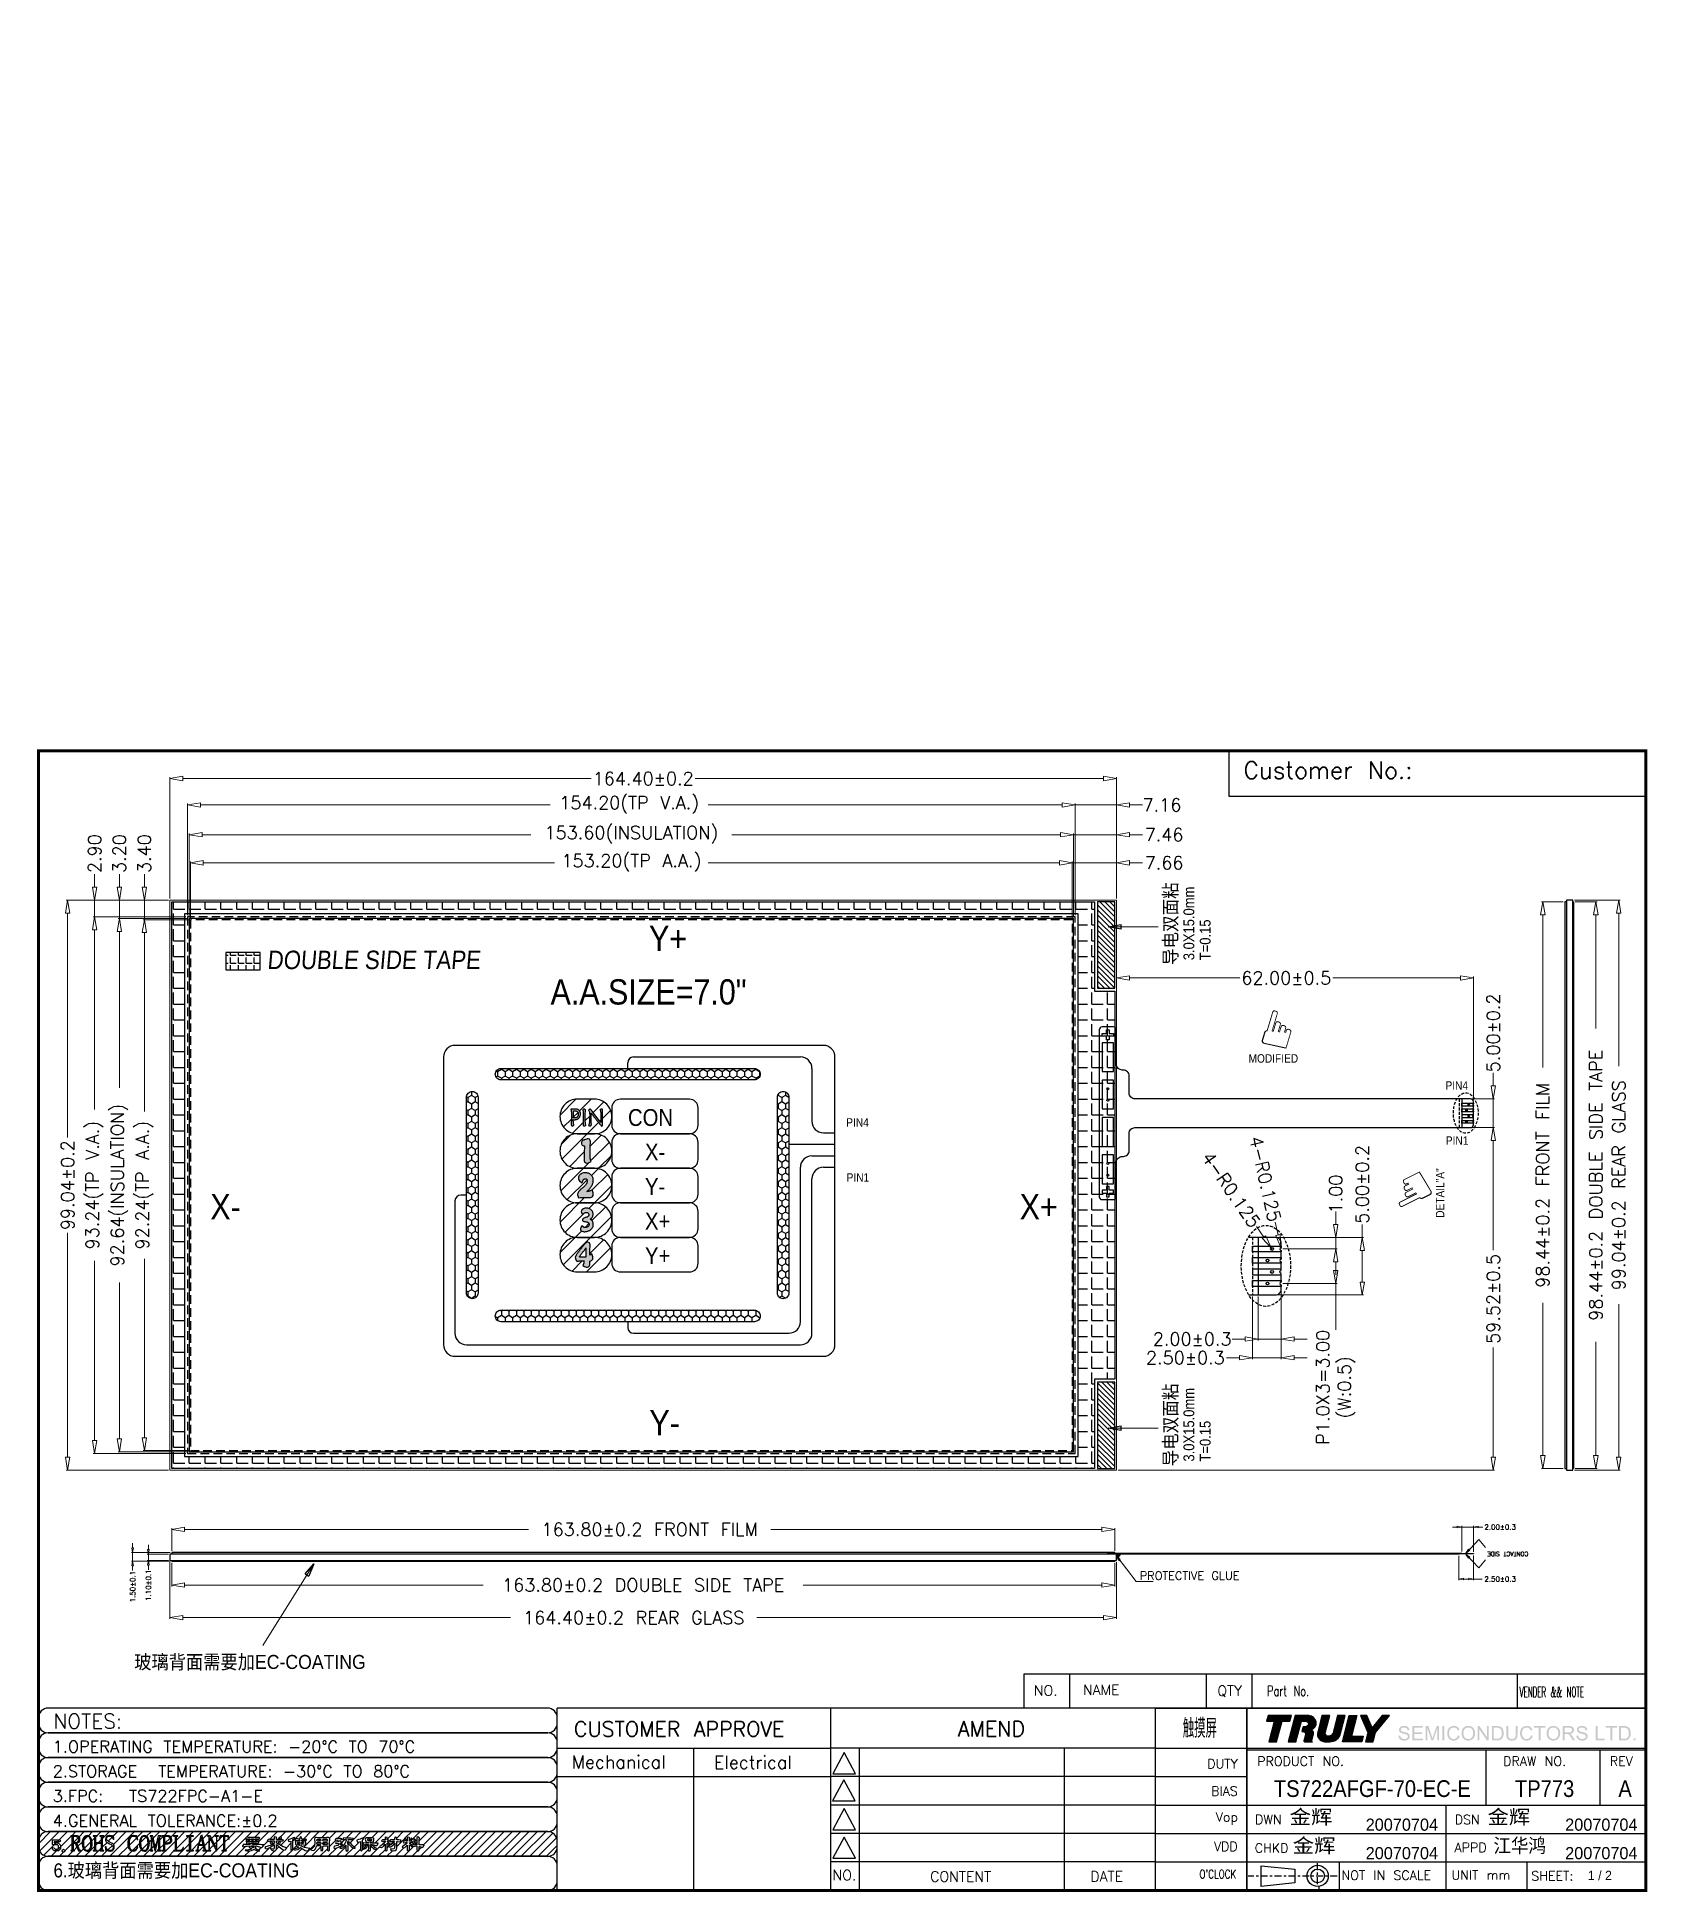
# Model space of a CAD drawing. Header units: inches. Extents: x -279 to 1, y 0 to 322.
import ezdxf
from ezdxf.enums import TextEntityAlignment as Align

# ---------------------------------------------------------------- set-up
doc = ezdxf.new("R2010")
doc.units = ezdxf.units.IN
doc.header["$MEASUREMENT"] = 0
doc.linetypes.add('DASHED', pattern=[0.75, 0.5, -0.25])
for name, color, linetype in [('BOM', 7, 'Continuous'), ('bot', 51, 'Continuous'), ('dim', 141, 'Continuous'), ('G-IS', 130, 'Continuous'), ('SY1', 253, 'Continuous'), ('TAPE', 211, 'Continuous'), ('TAPE1', 141, 'Continuous'), ('TOP', 10, 'Continuous')]:
    doc.layers.add(name, color=color, linetype=linetype)
doc.styles.add('Iory', font='STXINWEI.TTF', dxfattribs={"width": 0.9})
doc.styles.add('RS', font='romans.shx', dxfattribs={"width": 0.95})
doc.styles.get("Standard").update_dxf_attribs({"font": 'txt', "bigfont": 'gbcbig.shx'})
doc.dimstyles.new('IORY', dxfattribs={"dimscale": 4.5, "dimtxt": 0.2, "dimasz": 0.18, "dimexe": 0.05, "dimexo": 0.0625, "dimgap": 0.09, "dimtad": 0, "dimzin": 0, "dimdsep": 46, "dimtxsty": 'Standard', "dimblk": 'CLOSEDBLANK', "dimcen": 0, "dimclrd": 1, "dimclre": 1, "dimclrt": 141, "dimadec": 0, "dimazin": 2, "dimtfac": 1, "dimtmove": 0, "dimatfit": 3, "dimldrblk": 'CLOSEDBLANK', "dimfxl": 0, "dimtolj": 1, "dimtzin": 0, "dimlwd": 5, "dimlwe": 5, "dimarcsym": 0})
doc.dimstyles.new('IORY1', dxfattribs={"dimscale": 4.5, "dimtxt": 0.5, "dimasz": 0.5, "dimexe": 0.05, "dimexo": 0.0625, "dimgap": 0.09, "dimtad": 0, "dimzin": 0, "dimdsep": 46, "dimtxsty": 'Standard', "dimblk": 'CLOSEDBLANK', "dimcen": 0, "dimclrd": 1, "dimclre": 1, "dimclrt": 141, "dimadec": 0, "dimazin": 2, "dimtfac": 1, "dimtmove": 0, "dimatfit": 3, "dimldrblk": 'CLOSEDBLANK', "dimfxl": 0, "dimtolj": 1, "dimtzin": 0, "dimlwd": 5, "dimlwe": 5, "dimarcsym": 0})
pattern_1 = [(270, (67.52207, 244.6253), (-0.649519, -1.125), [0.75, -1.5]), (150, (67.52207, 244.6253), (-0.649519, 1.125), [0.75, -1.5]), (210, (67.52207, 244.6253), (-1.2990381, -2e-09), [-1.5, 0.75])]

msp = doc.modelspace()

# ---------------------------------------------------------------- texts
at = {"style": 'Iory', "width": 0.9}
for s, height, p in [('Y+', 4.3922, (-173.136, 163.209)), ('A.A.SIZE=7.0"', 4.39216, (-190.245, 153.923)), ('MODIFIED', 1.4641, (-69, 143.831)), ('PIN4', 1.4641, (-34.793, 139.123)), ('CON', 2.9281, (-176.791, 132.829)), ('PIN4', 1.4641, (-138.878, 132.712)), ('X-', 2.9281, (-173.84, 126.829)), ('PIN1', 1.4641, (-34.733, 129.557)), ('Y-', 2.9281, (-173.84, 120.829)), ('PIN1', 1.4641, (-138.818, 123.145)), ('X-', 4.3922, (-249.341, 116.594)), ('X+', 4.3922, (-108.757, 116.594)), ('X+', 2.9281, (-173.84, 114.829)), ('Y+', 2.9281, (-173.84, 108.829)), ('Y-', 4.3922, (-173.068, 79.059))]:
    msp.add_text(s, height=height, dxfattribs=at).set_placement(p)
msp.add_text('DETAIL"A"', height=1.4641, rotation=90, dxfattribs=at).set_placement((-35.001, 116.871))
at = {"linetype": 'Continuous'}
for s, height, p in [('NOTES:', 2.5604, (-276.609, 28.141)), ('1.OPERATING TEMPERATURE: -20%%DC TO 70%%DC', 2.04831, (-276.709, 23.971)), ('2.STORAGE  TEMPERATURE: -30%%DC TO 80%%DC', 2.04831, (-276.709, 19.681)), ('3.FPC:', 2.0483, (-276.709, 15.391)), ('TS722FPC-A1-E', 2.04831, (-263.46, 15.391)), ('4.GENERAL TOLERANCE:%%p0.2', 2.04831, (-276.709, 11.101))]:
    msp.add_text(s, height=height, dxfattribs=at).set_placement(p)
at = {"linetype": 'Continuous', "style": 'Iory'}
for p in [(-48.654, 10.381), (-14.004, 10.381), (-48.654, 5.431), (-14.004, 5.431)]:
    msp.add_text('20070704', height=2.112, dxfattribs=at).set_placement(p)
at = {"insert": (-262.558, 40.925), "char_height": 2.44009, "width": 49.3282, "attachment_point": 1, "style": 'Iory'}
msp.add_mtext('玻璃背面需要加{\\fArial|b0|i0|c0|p32;EC-COATING}', dxfattribs=at)
at = {"color": 1, "insert": (-276.575, 4.717), "char_height": 2.44009, "width": 49.3282, "attachment_point": 1, "style": 'Iory'}
msp.add_mtext('6.玻璃背面需要加{\\fArial|b0|i0|c0|p32;EC-COATING}', dxfattribs=at)
at = {"layer": 'dim', "style": 'Iory', "width": 0.9}
for s, height, p in [('导电双面粘', 2.3425, (-81.387, 160.776)), ('3.0X15.0mm', 1.874, (-78.433, 161.619)), ('T=0.15', 1.874, (-75.596, 161.619)), ('导电双面粘', 2.3425, (-81.387, 73.679)), ('3.0X15.0mm', 1.874, (-78.433, 74.521)), ('T=0.15', 1.874, (-75.596, 74.521))]:
    msp.add_text(s, height=height, rotation=90, dxfattribs=at).set_placement(p)
at = {"layer": 'dim'}
msp.add_text('CONTACT SIDE', height=0.74128, rotation=180, dxfattribs=at).set_placement((-20.396, 58.852))
at = {"layer": 'dim', "extrusion": (0, 0, -1), "char_height": 7.04, "width": 5.73792, "attachment_point": 1, "style": 'RS'}
for insert, text_direction in [((-66.348, 154.253), (-0.289134, -0.957289, 0)), ((-42.42, 116.598), (0.894336, 0.447397, 0))]:
    msp.add_mtext('\\fWingdings|b0|i0|c2|p2;E', dxfattribs=dict(at, insert=insert, text_direction=text_direction))
at = {"layer": 'dim', "insert": (-87.901, 54.69), "char_height": 1.44, "attachment_point": 4}
msp.add_mtext('PROTECTIVE GLUE', dxfattribs=at)
at = {"layer": 'SY1', "color": 141, "insert": (-221.925, 322.005), "char_height": 0.9, "attachment_point": 9}
msp.add_mtext('\\A1;', dxfattribs=at)
at = {"layer": 'TAPE', "style": 'Iory', "oblique": 5, "width": 0.9}
msp.add_text('DOUBLE SIDE TAPE', height=3.2, dxfattribs=at).set_placement((-220.977, 161.679), align=Align.MIDDLE_CENTER)

# ---------------------------------------------------------------- blocks, each defined once
blk = doc.blocks.new('CAD_TITLE')
h = blk.add_hatch()
h.set_pattern_fill('ANSI31', color=1, scale=0.8, style=0)
h.set_pattern_definition([(45, (-482.33472, -296.96205), (-0.070710678, 0.070710678), [])])
h.paths.add_polyline_path([(-48.76, 27.75), (-49.17, 26.1), (-47.82, 26.1), (-47.4, 27.75), (-44.96, 30.7), (-46.23, 30.7), (-48.02, 28.54), (-48.97, 30.7), (-50.04, 30.7)])
h.paths.add_polyline_path([(-49.85, 26.1), (-53.24, 26.1), (-52.07, 30.7), (-50.72, 30.7), (-51.63, 27.09), (-49.6, 27.09)])
edge = h.paths.add_edge_path()
edge.add_line((-56.82, 30.7), (-57.57, 27.74))
edge.add_arc((-56.3, 27.42), 1.31, 165.7808, 270)
edge.add_line((-56.3, 26.1), (-55.45, 26.1))
edge.add_arc((-55.45, 28.08), 1.97, 270, 345.7808)
edge.add_line((-53.54, 27.59), (-52.75, 30.7))
edge.add_line((-52.75, 30.7), (-54.11, 30.7))
edge.add_line((-54.11, 30.7), (-54.87, 27.68))
edge.add_arc((-55.64, 27.88), 0.789, 270, 345.7808, ccw=False)
edge.add_line((-55.64, 27.09), (-55.82, 27.09))
edge.add_arc((-55.82, 27.53), 0.438, 165.7808, 270, ccw=False)
edge.add_line((-56.24, 27.64), (-55.46, 30.7))
edge.add_line((-55.46, 30.7), (-56.82, 30.7))
edge = h.paths.add_edge_path()
edge.add_line((-59.85, 26.1), (-58.49, 26.1))
edge.add_arc((-58.49, 26.24), 0.131, 165.7808, 270, ccw=False)
edge.add_line((-58.62, 26.27), (-58.31, 27.49))
edge.add_arc((-58.82, 27.62), 0.526, 345.7808, 441.9688)
edge.add_arc((-59.14, 29.39), 1.31, 287.4607, 450)
edge.add_line((-59.14, 30.7), (-61.51, 30.7))
edge.add_line((-61.51, 30.7), (-62.74, 26.1))
edge.add_line((-62.74, 26.1), (-61.38, 26.1))
edge.add_line((-61.38, 26.1), (-60.42, 29.72))
edge.add_line((-60.42, 29.72), (-59.7, 29.72))
edge.add_arc((-59.7, 29.23), 0.493, -90, 90, ccw=False)
edge.add_line((-59.7, 28.73), (-60.14, 28.73))
edge.add_line((-60.14, 28.73), (-60.36, 27.88))
edge.add_line((-60.36, 27.88), (-60.15, 27.88))
edge.add_arc((-60.15, 27.42), 0.46, -15, 90, ccw=False)
edge.add_line((-59.7, 27.3), (-59.98, 26.27))
edge.add_arc((-59.85, 26.24), 0.131, 165, 270)
h.paths.add_polyline_path([(-66.15, 26.1), (-64.79, 26.1), (-63.82, 29.72), (-62.46, 29.72), (-62.19, 30.7), (-66.27, 30.7), (-66.54, 29.72), (-65.18, 29.72)])
h = blk.add_hatch(color=256)
h.paths.add_polyline_path([(-2.13, 26.34), (-2.13, 26.69), (-1.78, 26.69), (-1.78, 26.34)])
h.paths.add_polyline_path([(-3.84, 28.84), (-4.7, 28.84), (-4.7, 26.34), (-3.8, 26.34), (-3.72, 26.34), (-3.55, 26.36), (-3.4, 26.39), (-3.24, 26.44), (-3.1, 26.51), (-2.99, 26.61), (-4.37, 26.64), (-4.37, 28.55), (-3.85, 28.55), (-3.03, 28.63), (-3.09, 28.68), (-3.23, 28.75), (-3.4, 28.81), (-3.48, 28.82), (-3.64, 28.84)])
h.paths.add_polyline_path([(-3.03, 28.63), (-3.85, 28.55), (-3.72, 28.55), (-3.55, 28.53), (-3.42, 28.5), (-3.34, 28.46), (-3.21, 28.36), (-3.11, 28.22), (-3.06, 28.12), (-3.01, 27.98), (-2.99, 27.81), (-2.98, 27.61), (-2.99, 27.44), (-3.01, 27.28), (-3.04, 27.13), (-3.06, 27.09), (-3.13, 26.94), (-3.23, 26.81), (-3.29, 26.76), (-3.45, 26.68), (-3.49, 26.67), (-3.65, 26.65), (-3.84, 26.64), (-4.37, 26.64), (-2.99, 26.61), (-2.87, 26.74), (-2.84, 26.79), (-2.77, 26.93), (-2.7, 27.1), (-2.7, 27.11), (-2.67, 27.26), (-2.64, 27.43), (-2.64, 27.61), (-2.64, 27.72), (-2.66, 27.89), (-2.69, 28.05), (-2.73, 28.2), (-2.74, 28.23), (-2.82, 28.38), (-2.92, 28.51)])
h.paths.add_polyline_path([(-5.04, 28.84), (-7.02, 28.84), (-7.02, 28.55), (-6.2, 28.55), (-6.2, 26.34), (-5.87, 26.34), (-5.87, 28.55), (-5.04, 28.55)])
h.paths.add_polyline_path([(-8.46, 28.84), (-8.79, 28.84), (-8.79, 26.34), (-7.23, 26.34), (-7.23, 26.64), (-8.46, 26.64)])
h.paths.add_polyline_path([(-11.21, 28.89), (-11.35, 28.88), (-11.52, 28.85), (-11.67, 28.8), (-11.74, 28.77), (-11.88, 28.67), (-11.98, 28.55), (-12.01, 28.51), (-12.07, 28.36), (-12.09, 28.2), (-12.07, 28.04), (-12, 27.89), (-11.99, 27.87), (-11.88, 27.75), (-11.74, 27.65), (-11.73, 27.65), (-11.62, 27.6), (-11.46, 27.55), (-11.25, 27.5), (-11.08, 27.46), (-10.91, 27.41), (-10.81, 27.38), (-10.7, 27.33), (-10.58, 27.23), (-10.55, 27.18), (-10.51, 27.02), (-10.52, 26.96), (-10.59, 26.81), (-10.65, 26.74), (-10.8, 26.65), (-10.81, 26.65), (-10.96, 26.61), (-11.13, 26.6), (-11.96, 26.59), (-11.83, 26.48), (-11.69, 26.4), (-11.62, 26.38), (-11.47, 26.33), (-11.31, 26.31), (-11.12, 26.3), (-10.95, 26.31), (-10.79, 26.34), (-10.64, 26.4), (-10.54, 26.45), (-10.41, 26.55), (-10.31, 26.68), (-10.28, 26.73), (-10.22, 26.89), (-10.2, 27.05), (-10.2, 27.1), (-10.23, 27.26), (-10.3, 27.41), (-10.35, 27.46), (-10.47, 27.57), (-10.62, 27.66), (-10.66, 27.68), (-10.79, 27.72), (-10.96, 27.77), (-11.17, 27.82), (-11.22, 27.83), (-11.43, 27.89), (-11.58, 27.94), (-11.67, 28), (-11.73, 28.06), (-11.77, 28.22), (-11.74, 28.36), (-11.63, 28.49), (-11.54, 28.54), (-11.39, 28.58), (-11.2, 28.6), (-10.45, 28.61), (-10.57, 28.71), (-10.72, 28.8), (-10.72, 28.8), (-10.87, 28.85), (-11.03, 28.88)])
h.paths.add_polyline_path([(-10.45, 28.61), (-11.2, 28.6), (-11.04, 28.58), (-10.88, 28.54), (-10.76, 28.47), (-10.71, 28.42), (-10.63, 28.29), (-10.59, 28.12), (-10.27, 28.14), (-10.28, 28.23), (-10.32, 28.39), (-10.39, 28.53)], flags=17)
h.paths.add_polyline_path([(-11.87, 27.17), (-12.18, 27.15), (-12.17, 27), (-12.12, 26.84), (-12.05, 26.7), (-11.96, 26.59), (-11.13, 26.6), (-11.2, 26.6), (-11.37, 26.62), (-11.52, 26.67), (-11.66, 26.76), (-11.77, 26.87), (-11.83, 27)])
h.paths.add_polyline_path([(-13.48, 28.84), (-14.59, 28.84), (-14.59, 26.34), (-14.26, 26.34), (-14.26, 27.45), (-13.87, 27.45), (-13.29, 27.48), (-13.18, 27.5), (-13.01, 27.55), (-12.87, 27.62), (-12.76, 27.71), (-14.26, 27.74), (-14.26, 28.57), (-13.47, 28.57), (-12.72, 28.58), (-12.83, 28.7), (-12.97, 28.78), (-12.98, 28.78), (-13.11, 28.81), (-13.28, 28.84)])
h.paths.add_polyline_path([(-12.72, 28.58), (-13.47, 28.57), (-13.34, 28.56), (-13.18, 28.52), (-13.06, 28.45), (-13.06, 28.45), (-12.96, 28.32), (-12.93, 28.16), (-12.94, 28.09), (-13, 27.94), (-13.05, 27.87), (-13.19, 27.79), (-13.21, 27.78), (-13.36, 27.75), (-13.55, 27.74), (-14.26, 27.74), (-12.76, 27.71), (-12.67, 27.84), (-12.61, 27.99), (-12.59, 28.16), (-12.59, 28.23), (-12.63, 28.39), (-12.69, 28.54)])
h.paths.add_polyline_path([(-13.29, 27.48), (-13.87, 27.45), (-13.85, 27.45), (-13.69, 27.44), (-13.54, 27.38), (-13.49, 27.34), (-13.37, 27.21), (-13.33, 27.16), (-13.24, 27.03), (-13.13, 26.86), (-12.8, 26.34), (-12.39, 26.34), (-12.82, 27.02), (-12.88, 27.11), (-12.98, 27.24), (-13.09, 27.36), (-13.14, 27.39)])
h.paths.add_polyline_path([(-16.21, 28.89), (-16.36, 28.88), (-16.53, 28.85), (-16.68, 28.8), (-16.82, 28.73), (-16.95, 28.65), (-17.07, 28.54), (-17.12, 28.49), (-17.21, 28.37), (-17.28, 28.23), (-17.34, 28.08), (-17.38, 27.92), (-17.4, 27.75), (-17.41, 27.56), (-17.4, 27.41), (-17.37, 27.25), (-17.33, 27.09), (-17.26, 26.94), (-17.2, 26.81), (-17.1, 26.68), (-16.98, 26.57), (-16.22, 26.58), (-16.24, 26.58), (-16.41, 26.61), (-16.56, 26.65), (-16.7, 26.73), (-16.82, 26.84), (-16.89, 26.93), (-16.97, 27.06), (-17.02, 27.21), (-17.05, 27.37), (-17.07, 27.56), (-17.07, 27.62), (-17.05, 27.81), (-17.02, 27.99), (-16.97, 28.13), (-16.9, 28.26), (-16.81, 28.36), (-16.81, 28.37), (-16.68, 28.47), (-16.53, 28.54), (-16.38, 28.59), (-16.21, 28.6), (-15.45, 28.63), (-15.59, 28.72), (-15.72, 28.79), (-15.88, 28.84), (-16.04, 28.88)])
h.paths.add_polyline_path([(-15.45, 28.63), (-16.21, 28.6), (-16.07, 28.59), (-15.91, 28.55), (-15.76, 28.48), (-15.65, 28.4), (-15.55, 28.27), (-15.46, 28.13), (-15.44, 28.09), (-15.4, 27.94), (-15.37, 27.77), (-15.36, 27.59), (-15.37, 27.43), (-15.39, 27.25), (-15.44, 27.1), (-15.51, 26.96), (-15.6, 26.85), (-15.62, 26.82), (-15.75, 26.72), (-15.89, 26.64), (-16.05, 26.6), (-16.22, 26.58), (-16.98, 26.57), (-16.84, 26.47), (-16.7, 26.4), (-16.55, 26.34), (-16.39, 26.31), (-16.21, 26.3), (-16.08, 26.31), (-15.91, 26.34), (-15.76, 26.39), (-15.61, 26.46), (-15.49, 26.53), (-15.36, 26.64), (-15.26, 26.76), (-15.17, 26.91), (-15.16, 26.94), (-15.1, 27.09), (-15.05, 27.25), (-15.03, 27.41), (-15.02, 27.59), (-15.02, 27.62), (-15.03, 27.79), (-15.06, 27.96), (-15.1, 28.11), (-15.16, 28.26), (-15.23, 28.38), (-15.33, 28.52)])
h.paths.add_polyline_path([(-17.65, 28.84), (-19.63, 28.84), (-19.63, 28.55), (-18.8, 28.55), (-18.8, 26.34), (-18.47, 26.34), (-18.47, 28.55), (-17.65, 28.55)])
h.paths.add_polyline_path([(-20.88, 28.89), (-21.01, 28.88), (-21.18, 28.85), (-21.33, 28.8), (-21.48, 28.74), (-21.59, 28.67), (-20.88, 28.6), (-20.76, 28.6), (-20.6, 28.56), (-20.47, 28.48), (-20.37, 28.39), (-20.28, 28.25), (-20.21, 28.08), (-19.89, 28.16), (-19.95, 28.32), (-20.03, 28.46), (-20.12, 28.59), (-20.25, 28.69), (-20.25, 28.7), (-20.39, 28.78), (-20.53, 28.84), (-20.7, 28.87)])
h.paths.add_polyline_path([(-21.59, 28.67), (-21.71, 28.56), (-21.82, 28.44), (-21.9, 28.29), (-21.92, 28.26), (-21.98, 28.12), (-22.02, 27.96), (-22.05, 27.79), (-22.05, 27.61), (-22.05, 27.59), (-22.05, 27.42), (-22.02, 27.26), (-21.98, 27.1), (-21.92, 26.94), (-21.86, 26.82), (-21.77, 26.68), (-21.66, 26.56), (-20.91, 26.58), (-21.02, 26.59), (-21.18, 26.63), (-21.33, 26.7), (-21.44, 26.78), (-21.54, 26.91), (-21.62, 27.06), (-21.64, 27.11), (-21.68, 27.27), (-21.71, 27.43), (-21.71, 27.61), (-21.71, 27.77), (-21.68, 27.93), (-21.64, 28.1), (-21.58, 28.22), (-21.49, 28.35), (-21.36, 28.46), (-21.35, 28.47), (-21.22, 28.54), (-21.06, 28.59), (-20.88, 28.6)])
h.paths.add_polyline_path([(-20.18, 27.22), (-20.19, 27.16), (-20.25, 26.99), (-20.33, 26.85), (-20.44, 26.75), (-20.45, 26.74), (-20.58, 26.65), (-20.74, 26.6), (-20.91, 26.58), (-21.66, 26.56), (-21.54, 26.47), (-21.52, 26.46), (-21.39, 26.39), (-21.23, 26.34), (-21.07, 26.31), (-20.88, 26.3), (-20.83, 26.3), (-20.66, 26.32), (-20.5, 26.36), (-20.35, 26.43), (-20.22, 26.52), (-20.17, 26.56), (-20.06, 26.68), (-19.97, 26.81), (-19.9, 26.96), (-19.85, 27.14)])
h.paths.add_polyline_path([(-24.14, 28.84), (-24.47, 28.84), (-24.47, 27.4), (-24.47, 27.24), (-24.45, 27.06), (-24.42, 26.91), (-24.38, 26.77), (-24.3, 26.64), (-24.2, 26.52), (-24.06, 26.42), (-23.99, 26.39), (-23.84, 26.34), (-23.67, 26.31), (-23.49, 26.3), (-23.36, 26.31), (-23.19, 26.33), (-23.03, 26.38), (-22.9, 26.44), (-22.78, 26.54), (-23.52, 26.6), (-23.56, 26.6), (-23.73, 26.62), (-23.87, 26.68), (-24, 26.78), (-24.08, 26.92), (-24.11, 27.03), (-24.14, 27.2), (-24.14, 27.4)])
h.paths.add_polyline_path([(-22.51, 28.84), (-22.84, 28.84), (-22.84, 27.4), (-22.84, 27.39), (-22.85, 27.18), (-22.88, 27), (-22.93, 26.87), (-22.99, 26.76), (-23.04, 26.73), (-23.16, 26.66), (-23.32, 26.61), (-23.52, 26.6), (-22.78, 26.54), (-22.67, 26.66), (-22.59, 26.8), (-22.57, 26.88), (-22.53, 27.03), (-22.52, 27.2), (-22.51, 27.4)])
h.paths.add_polyline_path([(-26.14, 28.84), (-27, 28.84), (-27, 26.34), (-26.1, 26.34), (-26.02, 26.34), (-25.85, 26.36), (-25.7, 26.39), (-25.54, 26.44), (-25.4, 26.51), (-25.28, 26.61), (-26.67, 26.64), (-26.67, 28.55), (-26.14, 28.55), (-25.33, 28.63), (-25.39, 28.68), (-25.53, 28.75), (-25.69, 28.81), (-25.78, 28.82), (-25.94, 28.84)])
h.paths.add_polyline_path([(-25.33, 28.63), (-26.14, 28.55), (-26.02, 28.55), (-25.84, 28.53), (-25.72, 28.5), (-25.63, 28.46), (-25.51, 28.36), (-25.4, 28.22), (-25.36, 28.12), (-25.31, 27.98), (-25.28, 27.81), (-25.28, 27.61), (-25.28, 27.44), (-25.3, 27.28), (-25.34, 27.13), (-25.35, 27.09), (-25.43, 26.94), (-25.52, 26.81), (-25.59, 26.76), (-25.75, 26.68), (-25.79, 26.67), (-25.94, 26.65), (-26.14, 26.64), (-26.67, 26.64), (-25.28, 26.61), (-25.17, 26.74), (-25.14, 26.79), (-25.06, 26.93), (-25, 27.1), (-25, 27.11), (-24.96, 27.26), (-24.94, 27.43), (-24.93, 27.61), (-24.94, 27.72), (-24.95, 27.89), (-24.98, 28.05), (-25.03, 28.2), (-25.04, 28.23), (-25.12, 28.38), (-25.21, 28.51)])
h.paths.add_polyline_path([(-29.18, 28.84), (-29.21, 28.31), (-27.89, 26.34), (-27.87, 26.88)])
h.paths.add_polyline_path([(-29.18, 28.84), (-29.52, 28.84), (-29.52, 26.34), (-29.21, 26.34), (-29.21, 28.31)])
h.paths.add_polyline_path([(-27.55, 28.84), (-27.87, 28.84), (-27.87, 26.88), (-27.89, 26.34), (-27.55, 26.34)])
h.paths.add_polyline_path([(-31.14, 28.89), (-31.29, 28.88), (-31.45, 28.85), (-31.61, 28.8), (-31.75, 28.73), (-31.88, 28.65), (-32, 28.54), (-32.04, 28.49), (-32.13, 28.37), (-32.2, 28.23), (-32.26, 28.08), (-32.3, 27.92), (-32.33, 27.75), (-32.34, 27.56), (-32.33, 27.41), (-32.3, 27.25), (-32.26, 27.09), (-32.19, 26.94), (-32.12, 26.81), (-32.02, 26.68), (-31.91, 26.57), (-31.14, 26.58), (-31.17, 26.58), (-31.34, 26.61), (-31.49, 26.65), (-31.63, 26.73), (-31.75, 26.84), (-31.82, 26.93), (-31.89, 27.06), (-31.95, 27.21), (-31.98, 27.37), (-31.99, 27.56), (-31.99, 27.62), (-31.98, 27.81), (-31.95, 27.99), (-31.89, 28.13), (-31.83, 28.26), (-31.74, 28.36), (-31.73, 28.37), (-31.6, 28.47), (-31.46, 28.54), (-31.3, 28.59), (-31.14, 28.6), (-30.38, 28.63), (-30.51, 28.72), (-30.65, 28.79), (-30.8, 28.84), (-30.97, 28.88)])
h.paths.add_polyline_path([(-30.38, 28.63), (-31.14, 28.6), (-31, 28.59), (-30.84, 28.55), (-30.69, 28.48), (-30.58, 28.4), (-30.47, 28.27), (-30.39, 28.13), (-30.37, 28.09), (-30.32, 27.94), (-30.3, 27.77), (-30.29, 27.59), (-30.3, 27.43), (-30.32, 27.25), (-30.37, 27.1), (-30.44, 26.96), (-30.53, 26.85), (-30.55, 26.82), (-30.68, 26.72), (-30.82, 26.64), (-30.97, 26.6), (-31.14, 26.58), (-31.91, 26.57), (-31.77, 26.47), (-31.63, 26.4), (-31.47, 26.34), (-31.31, 26.31), (-31.14, 26.3), (-31, 26.31), (-30.84, 26.34), (-30.69, 26.39), (-30.53, 26.46), (-30.42, 26.53), (-30.29, 26.64), (-30.19, 26.76), (-30.1, 26.91), (-30.08, 26.94), (-30.02, 27.09), (-29.98, 27.25), (-29.95, 27.41), (-29.94, 27.59), (-29.95, 27.62), (-29.96, 27.79), (-29.98, 27.96), (-30.03, 28.11), (-30.09, 28.26), (-30.16, 28.38), (-30.26, 28.52)])
h.paths.add_polyline_path([(-33.67, 28.89), (-33.81, 28.88), (-33.97, 28.85), (-34.13, 28.8), (-34.28, 28.74), (-34.38, 28.67), (-33.68, 28.6), (-33.56, 28.6), (-33.4, 28.56), (-33.26, 28.48), (-33.17, 28.39), (-33.08, 28.25), (-33.01, 28.08), (-32.68, 28.16), (-32.74, 28.32), (-32.82, 28.46), (-32.92, 28.59), (-33.04, 28.69), (-33.05, 28.7), (-33.18, 28.78), (-33.33, 28.84), (-33.49, 28.87)])
h.paths.add_polyline_path([(-34.38, 28.67), (-34.51, 28.56), (-34.61, 28.44), (-34.7, 28.29), (-34.72, 28.26), (-34.77, 28.12), (-34.82, 27.96), (-34.84, 27.79), (-34.85, 27.61), (-34.85, 27.59), (-34.84, 27.42), (-34.81, 27.26), (-34.77, 27.1), (-34.72, 26.94), (-34.66, 26.82), (-34.57, 26.68), (-34.46, 26.56), (-33.7, 26.58), (-33.82, 26.59), (-33.98, 26.63), (-34.13, 26.7), (-34.23, 26.78), (-34.34, 26.91), (-34.42, 27.06), (-34.44, 27.11), (-34.48, 27.27), (-34.5, 27.43), (-34.51, 27.61), (-34.5, 27.77), (-34.48, 27.93), (-34.43, 28.1), (-34.38, 28.22), (-34.28, 28.35), (-34.16, 28.46), (-34.15, 28.47), (-34.01, 28.54), (-33.85, 28.59), (-33.68, 28.6)])
h.paths.add_polyline_path([(-32.97, 27.22), (-32.99, 27.16), (-33.05, 26.99), (-33.13, 26.85), (-33.23, 26.75), (-33.24, 26.74), (-33.38, 26.65), (-33.53, 26.6), (-33.7, 26.58), (-34.46, 26.56), (-34.33, 26.47), (-34.31, 26.46), (-34.18, 26.39), (-34.03, 26.34), (-33.86, 26.31), (-33.68, 26.3), (-33.62, 26.3), (-33.45, 26.32), (-33.29, 26.36), (-33.15, 26.43), (-33.01, 26.52), (-32.96, 26.56), (-32.86, 26.68), (-32.77, 26.81), (-32.7, 26.96), (-32.64, 27.14)])
h.paths.add_polyline_path([(-35.67, 26.34), (-35.67, 28.84), (-35.34, 28.84), (-35.34, 26.34)])
h.paths.add_polyline_path([(-38.14, 28.84), (-38.32, 28.47), (-37.6, 26.34), (-37.43, 26.7), (-37.44, 26.74), (-37.49, 26.88), (-37.55, 27.07)])
h.paths.add_polyline_path([(-38.14, 28.84), (-38.64, 28.84), (-38.64, 26.34), (-38.32, 26.34), (-38.32, 28.47)])
h.paths.add_polyline_path([(-36.26, 28.84), (-36.58, 28.44), (-36.58, 26.34), (-36.26, 26.34)], flags=16)
h.paths.add_polyline_path([(-36.26, 28.84), (-36.7, 28.84), (-37.3, 27.1), (-37.33, 27), (-37.39, 26.83), (-37.43, 26.7), (-37.6, 26.34), (-37.3, 26.34), (-36.58, 28.44)])
h.paths.add_polyline_path([(-39.15, 28.84), (-40.95, 28.84), (-40.95, 26.34), (-39.09, 26.34), (-39.09, 26.64), (-40.62, 26.64), (-40.62, 27.49), (-39.24, 27.49), (-39.24, 27.78), (-40.62, 27.78), (-40.62, 28.55), (-39.15, 28.55)])
h.paths.add_polyline_path([(-42.42, 28.89), (-42.56, 28.88), (-42.73, 28.85), (-42.88, 28.8), (-42.96, 28.77), (-43.09, 28.67), (-43.2, 28.55), (-43.22, 28.51), (-43.28, 28.36), (-43.3, 28.2), (-43.28, 28.04), (-43.21, 27.89), (-43.2, 27.87), (-43.09, 27.75), (-42.95, 27.65), (-42.95, 27.65), (-42.83, 27.6), (-42.67, 27.55), (-42.47, 27.5), (-42.3, 27.46), (-42.13, 27.41), (-42.02, 27.38), (-41.91, 27.33), (-41.8, 27.23), (-41.77, 27.18), (-41.73, 27.02), (-41.73, 26.96), (-41.8, 26.81), (-41.86, 26.74), (-42.02, 26.65), (-42.02, 26.65), (-42.17, 26.61), (-42.35, 26.6), (-43.17, 26.59), (-43.05, 26.48), (-42.9, 26.4), (-42.84, 26.38), (-42.69, 26.33), (-42.52, 26.31), (-42.33, 26.3), (-42.16, 26.31), (-42, 26.34), (-41.85, 26.4), (-41.76, 26.45), (-41.63, 26.55), (-41.52, 26.68), (-41.49, 26.73), (-41.43, 26.89), (-41.41, 27.05), (-41.41, 27.1), (-41.44, 27.26), (-41.51, 27.41), (-41.56, 27.46), (-41.68, 27.57), (-41.84, 27.66), (-41.88, 27.68), (-42.01, 27.72), (-42.17, 27.77), (-42.39, 27.82), (-42.44, 27.83), (-42.65, 27.89), (-42.8, 27.94), (-42.89, 28), (-42.94, 28.06), (-42.98, 28.22), (-42.95, 28.36), (-42.85, 28.49), (-42.76, 28.54), (-42.6, 28.58), (-42.41, 28.6), (-41.66, 28.61), (-41.78, 28.71), (-41.93, 28.8), (-42.08, 28.85), (-42.25, 28.88)])
h.paths.add_polyline_path([(-41.66, 28.61), (-42.41, 28.6), (-42.26, 28.58), (-42.1, 28.54), (-41.97, 28.47), (-41.92, 28.42), (-41.84, 28.29), (-41.8, 28.12), (-41.48, 28.14), (-41.49, 28.23), (-41.53, 28.39), (-41.61, 28.53)], flags=17)
h.paths.add_polyline_path([(-43.09, 27.17), (-43.4, 27.15), (-43.38, 27), (-43.34, 26.84), (-43.26, 26.7), (-43.17, 26.59), (-42.35, 26.6), (-42.41, 26.6), (-42.58, 26.62), (-42.73, 26.67), (-42.88, 26.76), (-42.98, 26.87), (-43.05, 27)])
for p, q in [((-138, 25), (-138, 0)), ((-86, 20), (-70, 20)), ((-86, 15), (-70, 15)), ((-86, 10), (-70, 10)), ((-86, 5), (-70, 5))]:
    blk.add_line(p, q)
at = {"color": 7, "linetype": 'Continuous', "const_width": 0.5}
blk.add_lwpolyline([(-282, 0), (0, 0), (0, 200), (-282, 200)], close=True, dxfattribs=at)
blk.add_lwpolyline([(-73.1, 200), (0, 200), (0, 192), (-73.1, 192)], close=True)
for points in [[(-143, 32), (-191, 32)], [(-191, 0), (-191, 32)], [(-143, 0), (-143, 32)], [(-86, 0), (-86, 32)], [(-86, 32), (-70, 32)], [(-191, 25), (-143, 25)], [(-167, 0), (-167, 25)], [(-102, 0), (-102, 25)], [(-86, 25), (-70, 25)], [(-191, 20), (-143, 20)]]:
    blk.add_lwpolyline(points)
at = {"color": 7, "linetype": 'Continuous'}
for points in [[(-86, 32), (-143, 32)], [(-86, 25), (-143, 25)], [(-70, 25), (0, 25)], [(-70, 24.7), (0, 24.7)], [(-28, 15), (-28, 24.7)], [(-8, 15), (-8, 24.7)], [(-86, 20), (-143, 20)], [(-86, 15), (-143, 15)], [(-70, 15), (0, 15)], [(-35, 0), (-35, 15)], [(-86, 10), (-143, 10)], [(-70, 10), (0, 10)], [(-86, 5), (-143, 5)], [(-70, 5), (0, 5)], [(-57.58, 3.56), (-57.58, 4.77)], [(-53.76, 0), (-53.76, 5)], [(-20.79, 0), (-20.79, 5)], [(-69.79, 2.56), (-68.78, 2.56)], [(-68.38, 2.56), (-67.97, 2.56)], [(-67.57, 2.56), (-66.35, 2.56)], [(-65.94, 2.56), (-65.54, 2.56)], [(-65.13, 2.56), (-63.91, 2.56)], [(-63.51, 2.56), (-63.1, 2.56)], [(-62.7, 2.56), (-61.48, 2.56)], [(-61.07, 2.56), (-60.67, 2.56)], [(-60.26, 2.56), (-59.04, 2.56)], [(-58.64, 2.56), (-58.23, 2.56)], [(-57.83, 2.56), (-56.61, 2.56)], [(-57.58, 2.75), (-57.58, 3.15)], [(-57.58, 1.12), (-57.58, 2.34)], [(-57.29, 0.31), (-57.29, 0.72)], [(-56.2, 2.56), (-55.8, 2.56)], [(-55.39, 2.56), (-54.17, 2.56)]]:
    blk.add_lwpolyline(points, dxfattribs=at)
at = {"color": 7, "linetype": 'Continuous', "const_width": 0.3}
blk.add_lwpolyline([(-70, 0), (-70, 32), (0, 32)], dxfattribs=at)
at = {"color": 1, "linetype": 'Continuous'}
for points in [[(-66.15, 26.1), (-64.79, 26.1), (-63.82, 29.72), (-62.46, 29.72), (-62.19, 30.7), (-66.27, 30.7), (-66.54, 29.72), (-65.18, 29.72)], [(-49.85, 26.1), (-53.24, 26.1), (-52.07, 30.7), (-50.72, 30.7), (-51.63, 27.09), (-49.6, 27.09)], [(-48.76, 27.75), (-49.17, 26.1), (-47.82, 26.1), (-47.4, 27.75), (-44.96, 30.7), (-46.23, 30.7), (-48.02, 28.54), (-48.97, 30.7), (-50.04, 30.7)]]:
    blk.add_lwpolyline(points, close=True, dxfattribs=at)
for points in [[(-59.85, 26.1), (-58.49, 26.1, -0.488917), (-58.62, 26.27), (-58.31, 27.49, 0.446212), (-58.75, 28.14, 0.858159), (-59.14, 30.7), (-61.51, 30.7), (-62.74, 26.1), (-61.38, 26.1), (-60.42, 29.72), (-59.7, 29.72, -1), (-59.7, 28.73), (-60.14, 28.73), (-60.36, 27.88), (-60.15, 27.88, -0.493145), (-59.7, 27.3), (-59.98, 26.27, 0.493145)], [(-56.82, 30.7), (-57.57, 27.74, 0.488917), (-56.3, 26.1), (-55.45, 26.1, 0.343258), (-53.54, 27.59), (-52.75, 30.7), (-54.11, 30.7), (-54.87, 27.68, -0.343258), (-55.64, 27.09), (-55.82, 27.09, -0.488917), (-56.24, 27.64), (-55.46, 30.7)]]:
    blk.add_lwpolyline(points, format="xyb", close=True, dxfattribs=at)
at = {"color": 1}
for points in [[(-142.65, 20.49), (-138.65, 20.49), (-140.65, 24.19)], [(-142.71, 15.73), (-138.71, 15.73), (-140.71, 19.43)], [(-142.64, 10.66), (-138.64, 10.66), (-140.64, 14.36)], [(-142.64, 5.66), (-138.64, 5.66), (-140.64, 9.36)]]:
    blk.add_lwpolyline(points, close=True, dxfattribs=at)
at = {"color": 7, "linetype": 'Continuous'}
blk.add_lwpolyline([(-67.5, 0.7), (-67.5, 4.34), (-61.6, 3.75), (-61.6, 1.37)], close=True, dxfattribs=at)
for radius in [1.86, 1.19]:
    blk.add_circle((-57.58, 2.56), radius, dxfattribs=at)
for s, height, p in [('Customer No.:', 3, (-70.58, 195.11)), ('CUSTOMER APPROVE', 2.6446, (-188.07, 27.01)), ('AMEND', 2.645, (-120.69, 27.05)), ('Mechanical', 2.26, (-188.45, 21.42)), ('Electrical', 2.26, (-163.5, 21.36)), ('PRODUCT NO.', 1.6234, (-68.18, 21.87)), ('DRAW NO.', 1.623, (-25.03, 21.88)), ('REV', 1.623, (-6.31, 21.88)), ('DWN', 1.623, (-68.56, 11.66)), ('DSN', 1.623, (-33.52, 11.63)), ('APPD', 1.623, (-33.55, 6.73)), ('NO.', 1.808, (-142.69, 1.81)), ('CONTENT', 1.808, (-125.56, 1.53)), ('DATE', 1.808, (-97.46, 1.56)), ('NOT IN SCALE', 1.617, (-53.39, 1.87)), ('UNIT mm', 1.617, (-34.09, 1.9)), ('SHEET:', 1.623, (-20.09, 1.75))]:
    blk.add_text(s, height=height, dxfattribs=at).set_placement(p)
at = {"linetype": 'Continuous'}
blk.add_text('CHKD', height=1.623, dxfattribs=at).set_placement((-68.6, 6.64))
at = {"style": 'Iory'}
for tag, p, height in [('CUSTOMER_NO.:', (-33.26, 194.74), 3), ('分页号', (-10.17, 1.83), 1.62)]:
    blk.add_attdef(tag, p, '', height=height, dxfattribs=at)
at = {"color": 1, "style": 'Iory', "width": 0.9}
for tag, p in [('名称', (-79.1, 27.08)), ('图号', (-17.76, 16.41)), ('版本', (-3.63, 16.41))]:
    blk.add_attdef(tag, text='', height=2.94, dxfattribs=at).set_placement(p, align=Align.CENTER)
at = {"color": 7, "style": 'Iory', "width": 0.9}
for tag, p in [('CONTENT4', (-120.11, 21.52)), ('DATE4', (-94.2, 21.38)), ('NO4', (-140.65, 20.64)), ('NO3', (-140.79, 15.73)), ('CONTENT3', (-120.11, 16.71)), ('DATE3', (-94.07, 16.52)), ('CONTENT2', (-120.14, 11.6)), ('DATE2', (-94.07, 11.68)), ('NO2', (-140.72, 10.66)), ('NO1', (-140.72, 5.66)), ('CONTENT1', (-120.12, 6.33)), ('DATE1', (-94.04, 6.33))]:
    blk.add_attdef(tag, text='', height=2, dxfattribs=at).set_placement(p, align=Align.CENTER)
at = {"color": 3}
for tag, p in [('DUTY', (-84.6, 21.47)), ('BIAS', (-84.6, 16.35)), ('VOP', (-84.6, 11.57)), ('VDD', (-84.6, 6.68))]:
    blk.add_attdef(tag, p, '', height=1.62, dxfattribs=at)
at = {"color": 1, "style": 'Iory', "width": 0.9}
blk.add_attdef('规格', (-65.26, 16.41), '', height=2.94, dxfattribs=at)
at = {"style": 'Iory', "width": 0.9}
for tag, p in [('出图人', (-56.67, 11.65)), ('设计人', (-22.69, 11.65)), ('批准人', (-22.56, 6.63))]:
    blk.add_attdef(tag, p, '', height=2, dxfattribs=at)
at = {"color": 7, "style": 'Iory', "width": 0.9}
blk.add_attdef('校对人', (-56.52, 6.63), '', height=2, dxfattribs=at)
at = {"color": 3, "width": 0.75}
blk.add_attdef("O'CLOCK", (-84.97, 2.12), '', height=1.5, dxfattribs=at)
at = {"layer": 'dim', "linetype": 'Continuous'}
for s, p in [('DUTY', (-76.95, 21.42)), ('BIAS', (-76.26, 16.63)), ('Vop', (-75.45, 12.08)), ('VDD', (-75.77, 6.91))]:
    blk.add_text(s, height=1.623, dxfattribs=at).set_placement(p)
at = {"layer": 'dim', "linetype": 'Continuous', "width": 0.75}
blk.add_text("O'CLOCK", height=1.5, dxfattribs=at).set_placement((-78.32, 2.12))
blk = doc.blocks.new('CAD_BOM')
blk.add_line((86.45, 6), (86.45, 0))
at = {"layer": 'BOM'}
for p, q in [((0, 6), (109.05, 6)), ((0, 0), (0, 6)), ((109.05, 6), (109.05, 0)), ((109.05, 0), (0, 0))]:
    blk.add_line(p, q, dxfattribs=at)
for points in [[(7.92, 6), (7.92, 0)], [(31.92, 6), (31.92, 0)], [(39.92, 6), (39.92, 0)]]:
    blk.add_lwpolyline(points, dxfattribs=at)
at = {"color": 7}
blk.add_attdef('序号', text='', height=1.8, dxfattribs=at).set_placement((3.77, 3.09), align=Align.MIDDLE)
blk.add_attdef('名称', (10.3, 2.31), '', height=1.8)
blk.add_attdef('数量', text='', height=1.8).set_placement((36.04, 2.15), align=Align.CENTER)
for tag, p, width in [('规格', (42.6, 2.12), 0.7), ('BOM描述', (86.92, 1.94), 0.5)]:
    blk.add_attdef(tag, p, '', height=1.8, dxfattribs=dict(at, width=width))
blk = doc.blocks.new('CAD_INFO')
blk.add_lwpolyline([(-282, 200), (0, 200), (0, 0), (-282, 0)], close=True)
at = {"color": 7, "style": 'Iory', "width": 0.9, "flags": 9}
for tag, p in [('BOMWIDTH', (-95.04, 61.01)), ('BOMHEIGHT', (-78.52, 61.01)), ('BOMSTARTPOS', (-59.87, 61.01)), ('BOMSECONDLINE', (-41.46, 61.01)), ('BOMTHIRDLINE', (-95.86, 52.28)), ('PDMUPDATE', (-76.63, 52.28)), ('BOMSTARTPOS2', (-59.63, 52.28)), ('BOMSTARTPOS3', (-40.28, 52.28))]:
    blk.add_attdef(tag, p, '', height=2, dxfattribs=at)
blk = doc.blocks.new('_ClosedBlank')
at = {"color": 0, "linetype": 'ByBlock', "lineweight": -2}
for p, q in [((-1, 0.17), (0, 0)), ((-1, 0.17), (-1, -0.17)), ((0, 0), (-1, -0.17))]:
    blk.add_line(p, q, dxfattribs=at)
blk = doc.blocks.new('*D11')
at = {"layer": 'DEFPOINTS', "color": 0}
for p in [(-32.45, 58.41), (-29.95, 58.46), (-32.45, 54.11)]:
    blk.add_point(p, dxfattribs=at)
at = {"layer": 'dim', "color": 1, "lineweight": 5}
for p, q in [((-32.45, 58.13), (-32.45, 53.89)), ((-29.95, 58.18), (-29.95, 53.89)), ((-31.64, 54.11), (-30.76, 54.11)), ((-29.95, 54.11), (-28.4, 54.11))]:
    blk.add_line(p, q, dxfattribs=at)
at = {"layer": 'dim', "color": 1, "lineweight": 5, "xscale": 0.8099999999999999, "yscale": 0.8099999999999999, "zscale": 0.8099999999999999, "rotation": 180}
blk.add_blockref('_ClosedBlank', (-32.45, 54.11), dxfattribs=at)
at = {"layer": 'dim', "color": 1, "lineweight": 5, "xscale": 0.8099999999999999, "yscale": 0.8099999999999999, "zscale": 0.8099999999999999}
blk.add_blockref('_ClosedBlank', (-29.95, 54.11), dxfattribs=at)
at = {"layer": 'dim', "color": 141, "insert": (-25.3, 54.11), "char_height": 0.9, "attachment_point": 5}
blk.add_mtext('\\A1;2.50±0.3', dxfattribs=at)
blk = doc.blocks.new('*D12')
at = {"layer": 'DEFPOINTS', "color": 0}
for p in [(-29.95, 63.14), (-31.95, 58.61), (-29.95, 58.56)]:
    blk.add_point(p, dxfattribs=at)
at = {"layer": 'dim', "color": 1, "lineweight": 5}
for p, q in [((-32.76, 63.14), (-33.57, 63.14)), ((-31.95, 58.89), (-31.95, 63.37)), ((-31.95, 63.14), (-29.95, 63.14)), ((-29.95, 58.84), (-29.95, 63.37)), ((-29.14, 63.14), (-28.33, 63.14))]:
    blk.add_line(p, q, dxfattribs=at)
at = {"layer": 'dim', "color": 1, "lineweight": 5, "xscale": 0.8099999999999999, "yscale": 0.8099999999999999, "zscale": 0.8099999999999999}
blk.add_blockref('_ClosedBlank', (-31.95, 63.14), dxfattribs=at)
at = {"layer": 'dim', "color": 1, "lineweight": 5, "xscale": 0.8099999999999999, "yscale": 0.8099999999999999, "zscale": 0.8099999999999999, "rotation": 180}
blk.add_blockref('_ClosedBlank', (-29.95, 63.14), dxfattribs=at)
at = {"layer": 'dim', "color": 141, "insert": (-25.3, 63.14), "char_height": 0.9, "attachment_point": 5}
blk.add_mtext('\\A1;2.00±0.3', dxfattribs=at)
blk = doc.blocks.new('*D6')
at = {"layer": 'DEFPOINTS', "color": 0}
for p in [(-256.05, 58.71), (-262.83, 57.21), (-256.05, 57.21)]:
    blk.add_point(p, dxfattribs=at)
at = {"layer": 'dim', "color": 1, "lineweight": 5}
for p, q in [((-256.33, 58.71), (-263.06, 58.71)), ((-262.83, 59.52), (-262.83, 60.33)), ((-262.83, 58.71), (-262.83, 57.21)), ((-256.33, 57.21), (-263.06, 57.21)), ((-262.83, 56.4), (-262.83, 55.59))]:
    blk.add_line(p, q, dxfattribs=at)
at = {"layer": 'dim', "color": 1, "lineweight": 5, "xscale": 0.8099999999999999, "yscale": 0.8099999999999999, "zscale": 0.8099999999999999}
for p, rotation in [((-262.83, 58.71), 270), ((-262.83, 57.21), 90)]:
    blk.add_blockref('_ClosedBlank', p, dxfattribs=dict(at, rotation=rotation))
at = {"layer": 'dim', "color": 141, "insert": (-262.83, 52.79), "char_height": 0.9, "attachment_point": 5, "rotation": 90}
blk.add_mtext('\\A1;1.50±0.1', dxfattribs=at)
blk = doc.blocks.new('*D7')
at = {"layer": 'DEFPOINTS', "color": 0}
for p in [(-256.35, 58.41), (-260.1, 57.31), (-256.35, 57.31)]:
    blk.add_point(p, dxfattribs=at)
at = {"layer": 'dim', "color": 1, "lineweight": 5}
for p, q in [((-256.63, 58.41), (-260.32, 58.41)), ((-260.1, 59.22), (-260.1, 60.03)), ((-260.1, 58.41), (-260.1, 57.31)), ((-256.63, 57.31), (-260.32, 57.31)), ((-260.1, 56.5), (-260.1, 55.69))]:
    blk.add_line(p, q, dxfattribs=at)
at = {"layer": 'dim', "color": 1, "lineweight": 5, "xscale": 0.8099999999999999, "yscale": 0.8099999999999999, "zscale": 0.8099999999999999}
for p, rotation in [((-260.1, 58.41), 270), ((-260.1, 57.31), 90)]:
    blk.add_blockref('_ClosedBlank', p, dxfattribs=dict(at, rotation=rotation))
at = {"layer": 'dim', "color": 141, "insert": (-260.1, 53.04), "char_height": 0.9, "attachment_point": 5, "rotation": 90}
blk.add_mtext('\\A1;1.10±0.1', dxfattribs=at)
blk = doc.blocks.new('*D8')
at = {"layer": 'DEFPOINTS', "color": 0}
for p in [(-256.05, 57.21), (-92.25, 57.21), (-256.05, 53.07)]:
    blk.add_point(p, dxfattribs=at)
at = {"layer": 'dim', "color": 1, "lineweight": 5}
for p, q in [((-256.05, 56.93), (-256.05, 52.84)), ((-92.25, 56.93), (-92.25, 52.84)), ((-253.8, 53.07), (-201.93, 53.07)), ((-94.5, 53.07), (-146.37, 53.07))]:
    blk.add_line(p, q, dxfattribs=at)
at = {"layer": 'dim', "color": 1, "lineweight": 5, "xscale": 2.25, "yscale": 2.25, "zscale": 2.25, "rotation": 180}
blk.add_blockref('_ClosedBlank', (-256.05, 53.07), dxfattribs=at)
at = {"layer": 'dim', "color": 1, "lineweight": 5, "xscale": 2.25, "yscale": 2.25, "zscale": 2.25}
blk.add_blockref('_ClosedBlank', (-92.25, 53.07), dxfattribs=at)
at = {"layer": 'dim', "color": 141, "insert": (-174.15, 53.07), "char_height": 2.25, "attachment_point": 5}
blk.add_mtext('\\A1;163.80±0.2 DOUBLE SIDE TAPE', dxfattribs=at)
blk = doc.blocks.new('*D9')
at = {"layer": 'DEFPOINTS', "color": 0}
for p in [(-256.35, 57.31), (-91.95, 57.31), (-256.35, 47.4)]:
    blk.add_point(p, dxfattribs=at)
at = {"layer": 'dim', "color": 1, "lineweight": 5}
for p, q in [((-256.35, 57.03), (-256.35, 47.18)), ((-91.95, 57.03), (-91.95, 47.18)), ((-254.1, 47.4), (-197.21, 47.4)), ((-94.2, 47.4), (-154.4, 47.4))]:
    blk.add_line(p, q, dxfattribs=at)
at = {"layer": 'dim', "color": 1, "lineweight": 5, "xscale": 2.25, "yscale": 2.25, "zscale": 2.25, "rotation": 180}
blk.add_blockref('_ClosedBlank', (-256.35, 47.4), dxfattribs=at)
at = {"layer": 'dim', "color": 1, "lineweight": 5, "xscale": 2.25, "yscale": 2.25, "zscale": 2.25}
blk.add_blockref('_ClosedBlank', (-91.95, 47.4), dxfattribs=at)
at = {"layer": 'dim', "color": 141, "insert": (-175.8, 47.4), "char_height": 2.25, "attachment_point": 5}
blk.add_mtext('\\A1;164.40±0.2 REAR GLASS', dxfattribs=at)
blk = doc.blocks.new('*D10')
at = {"layer": 'DEFPOINTS', "color": 0}
for p in [(-92.25, 62.73), (-256.05, 58.71), (-92.25, 58.71)]:
    blk.add_point(p, dxfattribs=at)
at = {"layer": 'dim', "color": 1, "lineweight": 5}
for p, q in [((-256.05, 58.99), (-256.05, 62.96)), ((-253.8, 62.73), (-194.06, 62.73)), ((-94.5, 62.73), (-152, 62.73)), ((-92.25, 58.99), (-92.25, 62.96))]:
    blk.add_line(p, q, dxfattribs=at)
at = {"layer": 'dim', "color": 1, "lineweight": 5, "xscale": 2.25, "yscale": 2.25, "zscale": 2.25, "rotation": 180}
blk.add_blockref('_ClosedBlank', (-256.05, 62.73), dxfattribs=at)
at = {"layer": 'dim', "color": 1, "lineweight": 5, "xscale": 2.25, "yscale": 2.25, "zscale": 2.25}
blk.add_blockref('_ClosedBlank', (-92.25, 62.73), dxfattribs=at)
at = {"layer": 'dim', "color": 141, "insert": (-173.03, 62.73), "char_height": 2.25, "attachment_point": 5}
blk.add_mtext('\\A1;163.80±0.2 FRONT FILM', dxfattribs=at)
blk = doc.blocks.new('*D13')
at = {"layer": 'DEFPOINTS', "color": 0}
for p in [(-12.65, 172.06), (-4.7, 172.06), (-12.65, 73.02)]:
    blk.add_point(p, dxfattribs=at)
at = {"layer": 'dim', "color": 1, "lineweight": 5}
for p, q in [((-12.37, 172.06), (-4.47, 172.06)), ((-4.7, 169.81), (-4.7, 143.19)), ((-4.7, 75.27), (-4.7, 101.88)), ((-12.37, 73.02), (-4.47, 73.02))]:
    blk.add_line(p, q, dxfattribs=at)
at = {"layer": 'dim', "color": 1, "lineweight": 5, "xscale": 2.25, "yscale": 2.25, "zscale": 2.25}
for p, rotation in [((-4.7, 172.06), 90), ((-4.7, 73.02), 270)]:
    blk.add_blockref('_ClosedBlank', p, dxfattribs=dict(at, rotation=rotation))
at = {"layer": 'dim', "color": 141, "insert": (-4.7, 122.54), "char_height": 2.25, "attachment_point": 5, "rotation": 90}
blk.add_mtext('\\A1;99.04±0.2 REAR GLASS', dxfattribs=at)
blk = doc.blocks.new('*D14')
at = {"layer": 'DEFPOINTS', "color": 0}
for p in [(-12.55, 171.76), (-12.55, 73.32), (-8.68, 73.32)]:
    blk.add_point(p, dxfattribs=at)
at = {"layer": 'dim', "color": 1, "lineweight": 5}
for p, q in [((-12.27, 171.76), (-8.46, 171.76)), ((-8.68, 169.51), (-8.68, 149.75)), ((-8.68, 75.57), (-8.68, 95.32)), ((-12.27, 73.32), (-8.46, 73.32))]:
    blk.add_line(p, q, dxfattribs=at)
at = {"layer": 'dim', "color": 1, "lineweight": 5, "xscale": 2.25, "yscale": 2.25, "zscale": 2.25}
for p, rotation in [((-8.68, 171.76), 90), ((-8.68, 73.32), 270)]:
    blk.add_blockref('_ClosedBlank', p, dxfattribs=dict(at, rotation=rotation))
at = {"layer": 'dim', "color": 141, "insert": (-8.68, 122.54), "char_height": 2.25, "attachment_point": 5, "rotation": 90}
blk.add_mtext('\\A1;98.44±0.2 DOUBLE SIDE TAPE', dxfattribs=at)
blk = doc.blocks.new('*D15')
at = {"layer": 'DEFPOINTS', "color": 0}
for p in [(-17.89, 171.76), (-14.05, 171.76), (-14.05, 73.32)]:
    blk.add_point(p, dxfattribs=at)
at = {"layer": 'dim', "color": 1, "lineweight": 5}
for p, q in [((-14.33, 171.76), (-18.12, 171.76)), ((-17.89, 169.51), (-17.89, 143)), ((-17.89, 75.57), (-17.89, 102.07)), ((-14.33, 73.32), (-18.12, 73.32))]:
    blk.add_line(p, q, dxfattribs=at)
at = {"layer": 'dim', "color": 1, "lineweight": 5, "xscale": 2.25, "yscale": 2.25, "zscale": 2.25}
for p, rotation in [((-17.89, 171.76), 90), ((-17.89, 73.32), 270)]:
    blk.add_blockref('_ClosedBlank', p, dxfattribs=dict(at, rotation=rotation))
at = {"layer": 'dim', "color": 141, "insert": (-17.89, 122.54), "char_height": 2.25, "attachment_point": 5, "rotation": 90}
blk.add_mtext('\\A1;98.44±0.2 FRONT FILM', dxfattribs=at)
blk = doc.blocks.new('*D16')
at = {"layer": 'DEFPOINTS', "color": 0}
for p in [(-252.81, 178.54), (-252.81, 168.66), (-99.61, 168.66)]:
    blk.add_point(p, dxfattribs=at)
at = {"layer": 'dim', "color": 1, "lineweight": 5}
for p, q in [((-252.81, 168.94), (-252.81, 178.76)), ((-250.56, 178.54), (-189.55, 178.54)), ((-101.86, 178.54), (-162.86, 178.54)), ((-99.61, 168.94), (-99.61, 178.76))]:
    blk.add_line(p, q, dxfattribs=at)
at = {"layer": 'dim', "color": 1, "lineweight": 5, "xscale": 2.25, "yscale": 2.25, "zscale": 2.25, "rotation": 180}
blk.add_blockref('_ClosedBlank', (-252.81, 178.54), dxfattribs=at)
at = {"layer": 'dim', "color": 1, "lineweight": 5, "xscale": 2.25, "yscale": 2.25, "zscale": 2.25}
blk.add_blockref('_ClosedBlank', (-99.61, 178.54), dxfattribs=at)
at = {"layer": 'dim', "color": 141, "insert": (-176.21, 178.54), "char_height": 2.25, "attachment_point": 5}
blk.add_mtext('\\A1;153.20(TP A.A.)', dxfattribs=at)
blk = doc.blocks.new('*D17')
at = {"layer": 'DEFPOINTS', "color": 0}
for p in [(-253.31, 188.61), (-253.31, 169.16), (-99.11, 169.16)]:
    blk.add_point(p, dxfattribs=at)
at = {"layer": 'dim', "color": 1, "lineweight": 5}
for p, q in [((-253.31, 169.44), (-253.31, 188.84)), ((-251.06, 188.61), (-190.31, 188.61)), ((-101.36, 188.61), (-162.87, 188.61)), ((-99.11, 169.44), (-99.11, 188.84))]:
    blk.add_line(p, q, dxfattribs=at)
at = {"layer": 'dim', "color": 1, "lineweight": 5, "xscale": 2.25, "yscale": 2.25, "zscale": 2.25, "rotation": 180}
blk.add_blockref('_ClosedBlank', (-253.31, 188.61), dxfattribs=at)
at = {"layer": 'dim', "color": 1, "lineweight": 5, "xscale": 2.25, "yscale": 2.25, "zscale": 2.25}
blk.add_blockref('_ClosedBlank', (-99.11, 188.61), dxfattribs=at)
at = {"layer": 'dim', "color": 141, "insert": (-176.59, 188.61), "char_height": 2.25, "attachment_point": 5}
blk.add_mtext('\\A1;154.20(TP V.A.)', dxfattribs=at)
blk = doc.blocks.new('*D18')
at = {"layer": 'DEFPOINTS', "color": 0}
for p in [(-29.95, 158.55), (-91.95, 146.6), (-29.95, 137.04)]:
    blk.add_point(p, dxfattribs=at)
at = {"layer": 'dim', "color": 2, "lineweight": 5}
for p, q in [((-91.95, 146.88), (-91.95, 158.77)), ((-89.7, 158.55), (-70.54, 158.55)), ((-32.2, 158.55), (-54.35, 158.55)), ((-29.95, 137.32), (-29.95, 158.77))]:
    blk.add_line(p, q, dxfattribs=at)
at = {"layer": 'dim', "color": 2, "lineweight": 5, "xscale": 2.25, "yscale": 2.25, "zscale": 2.25, "rotation": 180}
blk.add_blockref('_ClosedBlank', (-91.95, 158.55), dxfattribs=at)
at = {"layer": 'dim', "color": 2, "lineweight": 5, "xscale": 2.25, "yscale": 2.25, "zscale": 2.25}
blk.add_blockref('_ClosedBlank', (-29.95, 158.55), dxfattribs=at)
at = {"layer": 'dim', "color": 6, "insert": (-62.45, 158.55), "char_height": 2.25, "attachment_point": 5}
blk.add_mtext('\\A1;62.00±0.5', dxfattribs=at)
blk = doc.blocks.new('*D19')
at = {"layer": 'DEFPOINTS', "color": 0}
for p in [(-256.35, 193.19), (-256.35, 172.06), (-91.95, 172.06)]:
    blk.add_point(p, dxfattribs=at)
at = {"layer": 'dim', "color": 1, "lineweight": 5}
for p, q in [((-256.35, 172.34), (-256.35, 193.42)), ((-91.95, 172.34), (-91.95, 193.42)), ((-254.1, 193.19), (-183.18, 193.19)), ((-94.2, 193.19), (-165.12, 193.19))]:
    blk.add_line(p, q, dxfattribs=at)
at = {"layer": 'dim', "color": 1, "lineweight": 5, "xscale": 2.25, "yscale": 2.25, "zscale": 2.25, "rotation": 180}
blk.add_blockref('_ClosedBlank', (-256.35, 193.19), dxfattribs=at)
at = {"layer": 'dim', "color": 1, "lineweight": 5, "xscale": 2.25, "yscale": 2.25, "zscale": 2.25}
blk.add_blockref('_ClosedBlank', (-91.95, 193.19), dxfattribs=at)
at = {"layer": 'dim', "color": 141, "insert": (-174.15, 193.19), "char_height": 2.25, "attachment_point": 5}
blk.add_mtext('\\A1;164.40±0.2', dxfattribs=at)
blk = doc.blocks.new('*D20')
at = {"layer": 'DEFPOINTS', "color": 0}
for p in [(-256.35, 172.06), (-274.14, 73.02), (-256.35, 73.02)]:
    blk.add_point(p, dxfattribs=at)
at = {"layer": 'dim', "color": 1, "lineweight": 5}
for p, q in [((-256.63, 172.06), (-274.37, 172.06)), ((-274.14, 169.81), (-274.14, 130.82)), ((-274.14, 75.27), (-274.14, 114.26)), ((-256.63, 73.02), (-274.37, 73.02))]:
    blk.add_line(p, q, dxfattribs=at)
at = {"layer": 'dim', "color": 1, "lineweight": 5, "xscale": 2.25, "yscale": 2.25, "zscale": 2.25}
for p, rotation in [((-274.14, 172.06), 90), ((-274.14, 73.02), 270)]:
    blk.add_blockref('_ClosedBlank', p, dxfattribs=dict(at, rotation=rotation))
at = {"layer": 'dim', "color": 141, "insert": (-274.14, 122.54), "char_height": 2.25, "attachment_point": 5, "rotation": 90}
blk.add_mtext('\\A1;99.04±0.2', dxfattribs=at)
blk = doc.blocks.new('*D21')
at = {"layer": 'DEFPOINTS', "color": 0}
for p in [(-256.35, 172.06), (-269.45, 169.16), (-253.31, 169.16)]:
    blk.add_point(p, dxfattribs=at)
at = {"layer": 'dim', "color": 1, "lineweight": 5}
for p, q in [((-269.45, 174.31), (-269.45, 176.56)), ((-256.63, 172.06), (-269.68, 172.06)), ((-269.45, 169.16), (-269.45, 172.06)), ((-253.59, 169.16), (-269.68, 169.16)), ((-269.45, 166.91), (-269.45, 164.66))]:
    blk.add_line(p, q, dxfattribs=at)
at = {"layer": 'dim', "color": 1, "lineweight": 5, "xscale": 2.25, "yscale": 2.25, "zscale": 2.25}
for p, rotation in [((-269.45, 172.06), 270), ((-269.45, 169.16), 90)]:
    blk.add_blockref('_ClosedBlank', p, dxfattribs=dict(at, rotation=rotation))
at = {"layer": 'dim', "color": 141, "insert": (-269.45, 180.15), "char_height": 2.25, "attachment_point": 5, "rotation": 90}
blk.add_mtext('\\A1;2.90', dxfattribs=at)
blk = doc.blocks.new('*D22')
at = {"layer": 'DEFPOINTS', "color": 0}
for p in [(-256.35, 172.06), (-260.79, 168.66), (-252.81, 168.66)]:
    blk.add_point(p, dxfattribs=at)
at = {"layer": 'dim', "color": 1, "lineweight": 5}
for p, q in [((-260.79, 174.31), (-260.79, 176.56)), ((-256.63, 172.06), (-261.02, 172.06)), ((-260.79, 168.66), (-260.79, 172.06)), ((-253.09, 168.66), (-261.02, 168.66)), ((-260.79, 166.41), (-260.79, 164.16))]:
    blk.add_line(p, q, dxfattribs=at)
at = {"layer": 'dim', "color": 1, "lineweight": 5, "xscale": 2.25, "yscale": 2.25, "zscale": 2.25}
for p, rotation in [((-260.79, 172.06), 270), ((-260.79, 168.66), 90)]:
    blk.add_blockref('_ClosedBlank', p, dxfattribs=dict(at, rotation=rotation))
at = {"layer": 'dim', "color": 141, "insert": (-260.79, 180.15), "char_height": 2.25, "attachment_point": 5, "rotation": 90}
blk.add_mtext('\\A1;3.40', dxfattribs=at)
blk = doc.blocks.new('*D23')
at = {"layer": 'DEFPOINTS', "color": 0}
for p in [(-252.81, 168.66), (-260.79, 76.42), (-252.81, 76.42)]:
    blk.add_point(p, dxfattribs=at)
at = {"layer": 'dim', "color": 1, "lineweight": 5}
for p, q in [((-253.09, 168.66), (-261.02, 168.66)), ((-260.79, 166.41), (-260.79, 135.32)), ((-260.79, 78.67), (-260.79, 109.76)), ((-253.09, 76.42), (-261.02, 76.42))]:
    blk.add_line(p, q, dxfattribs=at)
at = {"layer": 'dim', "color": 1, "lineweight": 5, "xscale": 2.25, "yscale": 2.25, "zscale": 2.25}
for p, rotation in [((-260.79, 168.66), 90), ((-260.79, 76.42), 270)]:
    blk.add_blockref('_ClosedBlank', p, dxfattribs=dict(at, rotation=rotation))
at = {"layer": 'dim', "color": 141, "insert": (-260.79, 122.54), "char_height": 2.25, "attachment_point": 5, "rotation": 90}
blk.add_mtext('\\A1;92.24(TP A.A.)', dxfattribs=at)
blk = doc.blocks.new('*D24')
at = {"layer": 'DEFPOINTS', "color": 0}
for p in [(-253.31, 169.16), (-269.45, 75.92), (-253.31, 75.92)]:
    blk.add_point(p, dxfattribs=at)
at = {"layer": 'dim', "color": 1, "lineweight": 5}
for p, q in [((-253.59, 169.16), (-269.68, 169.16)), ((-269.45, 166.91), (-269.45, 135.69)), ((-269.45, 78.17), (-269.45, 109.38)), ((-253.59, 75.92), (-269.68, 75.92))]:
    blk.add_line(p, q, dxfattribs=at)
at = {"layer": 'dim', "color": 1, "lineweight": 5, "xscale": 2.25, "yscale": 2.25, "zscale": 2.25}
for p, rotation in [((-269.45, 169.16), 90), ((-269.45, 75.92), 270)]:
    blk.add_blockref('_ClosedBlank', p, dxfattribs=dict(at, rotation=rotation))
at = {"layer": 'dim', "color": 141, "insert": (-269.45, 122.54), "char_height": 2.25, "attachment_point": 5, "rotation": 90}
blk.add_mtext('\\A1;93.24(TP V.A.)', dxfattribs=at)
blk = doc.blocks.new('*D25')
at = {"layer": 'DEFPOINTS', "color": 0}
for p in [(-99.41, 183.42), (-253.01, 168.86), (-99.41, 168.86)]:
    blk.add_point(p, dxfattribs=at)
at = {"layer": 'dim', "color": 1, "lineweight": 5}
for p, q in [((-253.01, 169.14), (-253.01, 183.64)), ((-250.76, 183.42), (-193.67, 183.42)), ((-101.66, 183.42), (-158.74, 183.42)), ((-99.41, 169.14), (-99.41, 183.64))]:
    blk.add_line(p, q, dxfattribs=at)
at = {"layer": 'dim', "color": 1, "lineweight": 5, "xscale": 2.25, "yscale": 2.25, "zscale": 2.25, "rotation": 180}
blk.add_blockref('_ClosedBlank', (-253.01, 183.42), dxfattribs=at)
at = {"layer": 'dim', "color": 1, "lineweight": 5, "xscale": 2.25, "yscale": 2.25, "zscale": 2.25}
blk.add_blockref('_ClosedBlank', (-99.41, 183.42), dxfattribs=at)
at = {"layer": 'dim', "color": 141, "insert": (-176.21, 183.42), "char_height": 2.25, "attachment_point": 5}
blk.add_mtext('\\A1;153.60(INSULATION)', dxfattribs=at)
blk = doc.blocks.new('*D26')
at = {"layer": 'DEFPOINTS', "color": 0}
for p in [(-253.01, 168.86), (-265.14, 76.22), (-253.01, 76.22)]:
    blk.add_point(p, dxfattribs=at)
at = {"layer": 'dim', "color": 1, "lineweight": 5}
for p, q in [((-253.29, 168.86), (-265.36, 168.86)), ((-265.14, 166.61), (-265.14, 139.44)), ((-265.14, 78.47), (-265.14, 105.63)), ((-253.29, 76.22), (-265.36, 76.22))]:
    blk.add_line(p, q, dxfattribs=at)
at = {"layer": 'dim', "color": 1, "lineweight": 5, "xscale": 2.25, "yscale": 2.25, "zscale": 2.25}
for p, rotation in [((-265.14, 168.86), 90), ((-265.14, 76.22), 270)]:
    blk.add_blockref('_ClosedBlank', p, dxfattribs=dict(at, rotation=rotation))
at = {"layer": 'dim', "color": 141, "insert": (-265.14, 122.54), "char_height": 2.25, "attachment_point": 5, "rotation": 90}
blk.add_mtext('\\A1;92.64(INSULATION)', dxfattribs=at)
blk = doc.blocks.new('*D27')
at = {"layer": 'DEFPOINTS', "color": 0}
for p in [(-265.14, 172.06), (-256.35, 172.06), (-253.01, 168.86)]:
    blk.add_point(p, dxfattribs=at)
at = {"layer": 'dim', "color": 1, "lineweight": 5}
for p, q in [((-265.14, 174.31), (-265.14, 176.56)), ((-256.63, 172.06), (-265.36, 172.06)), ((-265.14, 168.86), (-265.14, 172.06)), ((-253.29, 168.86), (-265.36, 168.86)), ((-265.14, 166.61), (-265.14, 164.36))]:
    blk.add_line(p, q, dxfattribs=at)
at = {"layer": 'dim', "color": 1, "lineweight": 5, "xscale": 2.25, "yscale": 2.25, "zscale": 2.25}
for p, rotation in [((-265.14, 172.06), 270), ((-265.14, 168.86), 90)]:
    blk.add_blockref('_ClosedBlank', p, dxfattribs=dict(at, rotation=rotation))
at = {"layer": 'dim', "color": 141, "insert": (-265.14, 180.15), "char_height": 2.25, "attachment_point": 5, "rotation": 90}
blk.add_mtext('\\A1;3.20', dxfattribs=at)
blk = doc.blocks.new('*D28')
at = {"layer": 'DEFPOINTS', "color": 0}
for p in [(-91.95, 178.54), (-91.95, 172.06), (-99.61, 168.66)]:
    blk.add_point(p, dxfattribs=at)
at = {"layer": 'dim', "color": 1, "lineweight": 5}
for p, q in [((-101.86, 178.54), (-104.11, 178.54)), ((-99.61, 168.94), (-99.61, 178.76)), ((-99.61, 178.54), (-91.95, 178.54)), ((-91.95, 172.34), (-91.95, 178.76)), ((-89.7, 178.54), (-87.45, 178.54))]:
    blk.add_line(p, q, dxfattribs=at)
at = {"layer": 'dim', "color": 1, "lineweight": 5, "xscale": 2.25, "yscale": 2.25, "zscale": 2.25}
blk.add_blockref('_ClosedBlank', (-99.61, 178.54), dxfattribs=at)
at = {"layer": 'dim', "color": 1, "lineweight": 5, "xscale": 2.25, "yscale": 2.25, "zscale": 2.25, "rotation": 180}
blk.add_blockref('_ClosedBlank', (-91.95, 178.54), dxfattribs=at)
at = {"layer": 'dim', "color": 141, "insert": (-83.67, 178.54), "char_height": 2.25, "attachment_point": 5}
blk.add_mtext('\\A1;7.66', dxfattribs=at)
blk = doc.blocks.new('*D29')
at = {"layer": 'DEFPOINTS', "color": 0}
for p in [(-91.95, 183.42), (-91.95, 172.06), (-99.41, 168.86)]:
    blk.add_point(p, dxfattribs=at)
at = {"layer": 'dim', "color": 1, "lineweight": 5}
for p, q in [((-101.66, 183.42), (-103.91, 183.42)), ((-99.41, 169.14), (-99.41, 183.64)), ((-99.41, 183.42), (-91.95, 183.42)), ((-91.95, 172.34), (-91.95, 183.64)), ((-89.7, 183.42), (-87.45, 183.42))]:
    blk.add_line(p, q, dxfattribs=at)
at = {"layer": 'dim', "color": 1, "lineweight": 5, "xscale": 2.25, "yscale": 2.25, "zscale": 2.25}
blk.add_blockref('_ClosedBlank', (-99.41, 183.42), dxfattribs=at)
at = {"layer": 'dim', "color": 1, "lineweight": 5, "xscale": 2.25, "yscale": 2.25, "zscale": 2.25, "rotation": 180}
blk.add_blockref('_ClosedBlank', (-91.95, 183.42), dxfattribs=at)
at = {"layer": 'dim', "color": 141, "insert": (-83.67, 183.42), "char_height": 2.25, "attachment_point": 5}
blk.add_mtext('\\A1;7.46', dxfattribs=at)
blk = doc.blocks.new('*D30')
at = {"layer": 'DEFPOINTS', "color": 0}
for p in [(-91.95, 188.61), (-91.95, 172.06), (-99.11, 169.16)]:
    blk.add_point(p, dxfattribs=at)
at = {"layer": 'dim', "color": 1, "lineweight": 5}
for p, q in [((-101.36, 188.61), (-103.61, 188.61)), ((-99.11, 169.44), (-99.11, 188.84)), ((-99.11, 188.61), (-91.95, 188.61)), ((-91.95, 172.34), (-91.95, 188.84)), ((-89.7, 188.61), (-87.45, 188.61))]:
    blk.add_line(p, q, dxfattribs=at)
at = {"layer": 'dim', "color": 1, "lineweight": 5, "xscale": 2.25, "yscale": 2.25, "zscale": 2.25}
blk.add_blockref('_ClosedBlank', (-99.11, 188.61), dxfattribs=at)
at = {"layer": 'dim', "color": 1, "lineweight": 5, "xscale": 2.25, "yscale": 2.25, "zscale": 2.25, "rotation": 180}
blk.add_blockref('_ClosedBlank', (-91.95, 188.61), dxfattribs=at)
at = {"layer": 'dim', "color": 141, "insert": (-84.04, 188.61), "char_height": 2.25, "attachment_point": 5}
blk.add_mtext('\\A1;7.16', dxfattribs=at)
blk = doc.blocks.new('*D31')
at = {"layer": 'DEFPOINTS', "color": 0}
for p in [(-67.32, 103.46), (-63.32, 104.46), (-67.32, 95.81)]:
    blk.add_point(p, dxfattribs=at)
at = {"layer": 'dim', "color": 1, "lineweight": 5}
for p, q in [((-67.32, 103.18), (-67.32, 95.58)), ((-63.32, 104.18), (-63.32, 95.58)), ((-69.57, 95.81), (-71.82, 95.81)), ((-63.32, 95.81), (-67.32, 95.81)), ((-61.07, 95.81), (-58.82, 95.81))]:
    blk.add_line(p, q, dxfattribs=at)
at = {"layer": 'dim', "color": 1, "lineweight": 5, "xscale": 2.25, "yscale": 2.25, "zscale": 2.25}
blk.add_blockref('_ClosedBlank', (-67.32, 95.81), dxfattribs=at)
at = {"layer": 'dim', "color": 1, "lineweight": 5, "xscale": 2.25, "yscale": 2.25, "zscale": 2.25, "rotation": 180}
blk.add_blockref('_ClosedBlank', (-63.32, 95.81), dxfattribs=at)
at = {"layer": 'dim', "color": 141, "insert": (-78.79, 95.81), "char_height": 2.25, "attachment_point": 5}
blk.add_mtext('\\A1;2.00±0.3', dxfattribs=at)
blk = doc.blocks.new('*D32')
at = {"layer": 'DEFPOINTS', "color": 0}
for p in [(-68.32, 103.46), (-63.32, 104.46), (-68.32, 92.55)]:
    blk.add_point(p, dxfattribs=at)
at = {"layer": 'dim', "color": 1, "lineweight": 5}
for p, q in [((-68.32, 103.18), (-68.32, 92.32)), ((-63.32, 104.18), (-63.32, 92.32)), ((-70.57, 92.55), (-72.82, 92.55)), ((-63.32, 92.55), (-68.32, 92.55)), ((-61.07, 92.55), (-58.82, 92.55))]:
    blk.add_line(p, q, dxfattribs=at)
at = {"layer": 'dim', "color": 1, "lineweight": 5, "xscale": 2.25, "yscale": 2.25, "zscale": 2.25}
blk.add_blockref('_ClosedBlank', (-68.32, 92.55), dxfattribs=at)
at = {"layer": 'dim', "color": 1, "lineweight": 5, "xscale": 2.25, "yscale": 2.25, "zscale": 2.25, "rotation": 180}
blk.add_blockref('_ClosedBlank', (-63.32, 92.55), dxfattribs=at)
at = {"layer": 'dim', "color": 141, "insert": (-79.97, 92.55), "char_height": 2.25, "attachment_point": 5}
blk.add_mtext('\\A1;2.50±0.3', dxfattribs=at)
blk = doc.blocks.new('*D33')
at = {"layer": 'DEFPOINTS', "color": 0}
for p in [(-63.32, 111.46), (-53.85, 111.46), (-63.32, 105.46)]:
    blk.add_point(p, dxfattribs=at)
at = {"layer": 'dim', "color": 1, "lineweight": 5}
for p, q in [((-63.04, 111.46), (-53.63, 111.46)), ((-53.85, 109.21), (-53.85, 107.71)), ((-63.04, 105.46), (-53.63, 105.46)), ((-53.85, 105.46), (-53.85, 97.4))]:
    blk.add_line(p, q, dxfattribs=at)
at = {"layer": 'dim', "color": 1, "lineweight": 5, "xscale": 2.25, "yscale": 2.25, "zscale": 2.25}
for p, rotation in [((-53.85, 111.46), 90), ((-53.85, 105.46), 270)]:
    blk.add_blockref('_ClosedBlank', p, dxfattribs=dict(at, rotation=rotation))
at = {"layer": 'dim', "color": 141, "insert": (-53.85, 87.43), "char_height": 2.25, "attachment_point": 5, "rotation": 90}
blk.add_mtext('\\A1;P1.0X3=3.00\\P(W:0.5)', dxfattribs=at)
blk = doc.blocks.new('*D34')
at = {"layer": 'DEFPOINTS', "color": 0}
for p in [(-64.32, 113.46), (-49.26, 113.46), (-64.32, 103.46)]:
    blk.add_point(p, dxfattribs=at)
at = {"layer": 'dim', "color": 1, "lineweight": 5}
for p, q in [((-64.04, 113.46), (-49.03, 113.46)), ((-49.26, 113.46), (-49.26, 115.71)), ((-49.26, 105.71), (-49.26, 111.21)), ((-64.04, 103.46), (-49.03, 103.46))]:
    blk.add_line(p, q, dxfattribs=at)
at = {"layer": 'dim', "color": 1, "lineweight": 5, "xscale": 2.25, "yscale": 2.25, "zscale": 2.25}
for p, rotation in [((-49.26, 113.46), 90), ((-49.26, 103.46), 270)]:
    blk.add_blockref('_ClosedBlank', p, dxfattribs=dict(at, rotation=rotation))
at = {"layer": 'dim', "color": 141, "insert": (-49.26, 122.68), "char_height": 2.25, "attachment_point": 5, "rotation": 90}
blk.add_mtext('\\A1;5.00±0.2', dxfattribs=at)
blk = doc.blocks.new('*D35')
at = {"layer": 'DEFPOINTS', "color": 0}
for p in [(-65.06, 111.67), (-64.92, 111.46)]:
    blk.add_point(p, dxfattribs=at)
at = {"layer": 'dim', "color": 1, "lineweight": 5}
for p, q in [((-67.62, 115.37), (-66.34, 113.52)), ((-64.92, 111.46), (-65.06, 111.67))]:
    blk.add_line(p, q, dxfattribs=at)
at = {"layer": 'dim', "color": 1, "lineweight": 5, "xscale": 2.25, "yscale": 2.25, "zscale": 2.25, "rotation": 304.6548483567235}
blk.add_blockref('_ClosedBlank', (-65.06, 111.67), dxfattribs=at)
at = {"layer": 'dim', "color": 141, "insert": (-72.01, 121.72), "char_height": 2.25, "attachment_point": 5, "rotation": 304.6548}
blk.add_mtext('\\A1;4-R0.125', dxfattribs=at)
blk = doc.blocks.new('*D36')
at = {"layer": 'DEFPOINTS', "color": 0}
for p in [(-63.38, 111.7), (-63.32, 111.46)]:
    blk.add_point(p, dxfattribs=at)
at = {"layer": 'dim', "color": 1, "lineweight": 5}
for p, q in [((-64.38, 116.09), (-63.88, 113.9)), ((-63.32, 111.46), (-63.38, 111.7))]:
    blk.add_line(p, q, dxfattribs=at)
at = {"layer": 'dim', "color": 1, "lineweight": 5, "xscale": 2.25, "yscale": 2.25, "zscale": 2.25, "rotation": 282.9008889192245}
blk.add_blockref('_ClosedBlank', (-63.38, 111.7), dxfattribs=at)
at = {"layer": 'dim', "color": 141, "insert": (-66.1, 123.61), "char_height": 2.25, "attachment_point": 5, "rotation": 282.9009}
blk.add_mtext('\\A1;4-R0.125', dxfattribs=at)
blk = doc.blocks.new('*D37')
at = {"layer": 'DEFPOINTS', "color": 0}
for p in [(-64.32, 113.46), (-53.85, 113.46), (-63.32, 111.46)]:
    blk.add_point(p, dxfattribs=at)
at = {"layer": 'dim', "color": 1, "lineweight": 5}
for p, q in [((-53.85, 115.71), (-53.85, 117.96)), ((-64.04, 113.46), (-53.63, 113.46)), ((-53.85, 111.46), (-53.85, 113.46)), ((-63.04, 111.46), (-53.63, 111.46)), ((-53.85, 109.21), (-53.85, 106.96))]:
    blk.add_line(p, q, dxfattribs=at)
at = {"layer": 'dim', "color": 1, "lineweight": 5, "xscale": 2.25, "yscale": 2.25, "zscale": 2.25}
for p, rotation in [((-53.85, 113.46), 270), ((-53.85, 111.46), 90)]:
    blk.add_blockref('_ClosedBlank', p, dxfattribs=dict(at, rotation=rotation))
at = {"layer": 'dim', "color": 141, "insert": (-53.85, 120.99), "char_height": 2.25, "attachment_point": 5, "rotation": 90}
blk.add_mtext('\\A1;1.00', dxfattribs=at)
blk = doc.blocks.new('*D38')
at = {"layer": 'DEFPOINTS', "color": 0}
for p in [(-30.45, 132.54), (-26.5, 132.54), (-91.95, 73.02)]:
    blk.add_point(p, dxfattribs=at)
at = {"layer": 'dim', "color": 1, "lineweight": 5}
for p, q in [((-30.16, 132.54), (-26.28, 132.54)), ((-26.5, 130.29), (-26.5, 111.24)), ((-26.5, 75.27), (-26.5, 94.31)), ((-91.66, 73.02), (-26.28, 73.02))]:
    blk.add_line(p, q, dxfattribs=at)
at = {"layer": 'dim', "color": 1, "lineweight": 5, "xscale": 2.25, "yscale": 2.25, "zscale": 2.25}
for p, rotation in [((-26.5, 132.54), 90), ((-26.5, 73.02), 270)]:
    blk.add_blockref('_ClosedBlank', p, dxfattribs=dict(at, rotation=rotation))
at = {"layer": 'dim', "color": 141, "insert": (-26.5, 102.78), "char_height": 2.25, "attachment_point": 5, "rotation": 90}
blk.add_mtext('\\A1;59.52±0.5', dxfattribs=at)
blk = doc.blocks.new('*D39')
at = {"layer": 'DEFPOINTS', "color": 0}
for p in [(-30.45, 137.54), (-26.5, 137.54), (-30.45, 132.54)]:
    blk.add_point(p, dxfattribs=at)
at = {"layer": 'dim', "color": 1, "lineweight": 5}
for p, q in [((-26.5, 139.79), (-26.5, 142.04)), ((-30.16, 137.54), (-26.28, 137.54)), ((-26.5, 132.54), (-26.5, 137.54)), ((-30.16, 132.54), (-26.28, 132.54)), ((-26.5, 130.29), (-26.5, 128.04))]:
    blk.add_line(p, q, dxfattribs=at)
at = {"layer": 'dim', "color": 1, "lineweight": 5, "xscale": 2.25, "yscale": 2.25, "zscale": 2.25}
for p, rotation in [((-26.5, 137.54), 270), ((-26.5, 132.54), 90)]:
    blk.add_blockref('_ClosedBlank', p, dxfattribs=dict(at, rotation=rotation))
at = {"layer": 'dim', "color": 141, "insert": (-26.5, 149), "char_height": 2.25, "attachment_point": 5, "rotation": 90}
blk.add_mtext('\\A1;5.00±0.2', dxfattribs=at)

# ---------------------------------------------------------------- dimensions: what is measured, and where the dimension line sits
at = {"layer": 'dim'}
for base, p1, p2, text, dimstyle, override, picture, middle in [((-256.345, 193.194), (-91.945, 172.056), (-256.345, 172.056), '<>%%P0.2', 'IORY1', {"dimatfit": 0}, '*D19', (-174.145, 193.194)), ((-252.805, 178.539), (-99.605, 168.656), (-252.805, 168.656), '<>(TP A.A.)', 'IORY', {"dimtxt": 0.5, "dimasz": 0.5}, '*D16', (-176.205, 178.539))]:
    dim = msp.add_linear_dim(base=base, p1=p1, p2=p2, text=text, dimstyle=dimstyle, override=override, dxfattribs=at)
    dim.commit()
    dim.dimension.update_dxf_attribs({"geometry": picture, "text_midpoint": middle})
for base, p1, p2, text, dimstyle, override, picture, middle in [((-253.305, 188.614), (-99.105, 169.156), (-253.305, 169.156), '<>(TP V.A.)', 'IORY', {"dimtxt": 0.5, "dimasz": 0.5}, '*D17', (-176.592, 188.614)), ((-29.945, 158.547), (-91.945, 146.597), (-29.945, 137.036), '<>%%P0.5', 'IORY1', {"dimclrd": 2, "dimclre": 2, "dimclrt": 6}, '*D18', (-62.445, 158.547)), ((-68.319, 92.548), (-63.319, 104.46), (-68.319, 103.46), '<>%%P0.3', 'IORY1', {"dimlfac": 0.5}, '*D32', (-79.974, 92.548)), ((-67.319, 95.81), (-63.319, 104.46), (-67.319, 103.46), '<>%%P0.3', 'IORY1', {"dimlfac": 0.5}, '*D31', (-78.787, 95.81))]:
    dim = msp.add_linear_dim(base=base, p1=p1, p2=p2, text=text, dimstyle=dimstyle, override=override, dxfattribs=at)
    dim.commit()
    dim.dimension.update_dxf_attribs({"geometry": picture, "text_midpoint": middle, "dimtype": 160})
for base, p1, picture, middle in [((-91.945, 188.614), (-99.105, 169.156), '*D30', (-84.04, 188.614)), ((-91.945, 183.418), (-99.405, 168.856), '*D29', (-83.665, 183.418)), ((-91.945, 178.539), (-99.605, 168.656), '*D28', (-83.665, 178.539))]:
    dim = msp.add_linear_dim(base=base, p1=p1, p2=(-91.945, 172.056), dimstyle='IORY1', override={"dimatfit": 0}, dxfattribs=at)
    dim.commit()
    dim.dimension.update_dxf_attribs({"geometry": picture, "text_midpoint": middle})
dim = msp.add_linear_dim(base=(-99.405, 183.418), p1=(-253.005, 168.856), p2=(-99.405, 168.856), text='<>(INSULATION)', dimstyle='IORY1', dxfattribs=at)
dim.commit()
dim.dimension.update_dxf_attribs({"geometry": '*D25', "text_midpoint": (-176.205, 183.418)})
for base, p2, picture, middle in [((-269.452, 169.156), (-253.305, 169.156), '*D21', (-269.452, 180.148)), ((-260.793, 168.656), (-252.805, 168.656), '*D22', (-260.793, 180.148))]:
    dim = msp.add_linear_dim(base=base, p1=(-256.345, 172.056), p2=p2, angle=90, dimstyle='IORY1', dxfattribs=at)
    dim.commit()
    dim.dimension.update_dxf_attribs({"geometry": picture, "text_midpoint": middle, "dimtype": 160})
dim = msp.add_linear_dim(base=(-265.136, 172.056), p1=(-253.005, 168.856), p2=(-256.345, 172.056), angle=90, dimstyle='IORY1', dxfattribs=at)
dim.commit()
dim.dimension.update_dxf_attribs({"geometry": '*D27', "text_midpoint": (-265.136, 180.148)})
for base, p1, p2, angle, text, dimstyle, picture, middle in [((-274.14, 73.016), (-256.345, 172.056), (-256.345, 73.016), 90, '<>%%P0.2', 'IORY1', '*D20', (-274.14, 122.536)), ((-269.452, 75.916), (-253.305, 169.156), (-253.305, 75.916), 90, '<>(TP V.A.)', 'IORY1', '*D24', (-269.452, 122.536)), ((-265.136, 76.216), (-253.005, 168.856), (-253.005, 76.216), 90, '<>(INSULATION)', 'IORY1', '*D26', (-265.136, 122.536)), ((-260.793, 76.416), (-252.805, 168.656), (-252.805, 76.416), 90, '<>(TP A.A.)', 'IORY1', '*D23', (-260.793, 122.536)), ((-26.5, 137.536), (-30.445, 132.536), (-30.445, 137.536), 90, '<>%%P0.2', 'IORY1', '*D39', (-26.5, 149.003)), ((-26.5, 132.536), (-91.945, 73.016), (-30.445, 132.536), 90, '<>%%P0.5', 'IORY1', '*D38', (-26.5, 102.776)), ((-29.945, 63.141), (-31.945, 58.611), (-29.945, 58.561), 180, '<>%%P0.3', 'IORY', '*D12', (-25.295, 63.141)), ((-262.834, 57.211), (-256.045, 58.711), (-256.045, 57.211), 270, '<>%%P0.1', 'IORY', '*D6', (-262.834, 52.786)), ((-260.097, 57.311), (-256.345, 58.411), (-256.345, 57.311), 270, '<>%%P0.1', 'IORY', '*D7', (-260.097, 53.036))]:
    dim = msp.add_linear_dim(base=base, p1=p1, p2=p2, angle=angle, text=text, dimstyle=dimstyle, dxfattribs=at)
    dim.commit()
    dim.dimension.update_dxf_attribs({"geometry": picture, "text_midpoint": middle})
for base, p1, p2, text, dimstyle, override, picture, middle in [((-17.892, 171.756), (-14.05, 73.316), (-14.05, 171.756), '<>%%P0.2 FRONT FILM', 'IORY', {"dimtxt": 0.5, "dimasz": 0.5}, '*D15', (-17.892, 122.536)), ((-8.683, 73.316), (-12.55, 171.756), (-12.55, 73.316), '<>%%P0.2 DOUBLE SIDE TAPE', 'IORY', {"dimtxt": 0.5, "dimasz": 0.5}, '*D14', (-8.683, 122.536)), ((-4.696, 172.056), (-12.65, 73.016), (-12.65, 172.056), '<>%%P0.2 REAR GLASS', 'IORY', {"dimtxt": 0.5, "dimasz": 0.5}, '*D13', (-4.696, 122.536)), ((-49.258, 113.46), (-64.319, 103.46), (-64.319, 113.46), '<>%%P0.2', 'IORY1', {"dimlfac": 0.5}, '*D34', (-49.258, 122.677))]:
    dim = msp.add_linear_dim(base=base, p1=p1, p2=p2, angle=90, text=text, dimstyle=dimstyle, override=override, dxfattribs=at)
    dim.commit()
    dim.dimension.update_dxf_attribs({"geometry": picture, "text_midpoint": middle})
for center, mpoint, picture, middle in [((-63.319, 111.46), (-63.375, 111.703), '*D36', (-66.103, 123.612)), ((-64.919, 111.46), (-65.061, 111.665), '*D35', (-72.009, 121.715))]:
    dim = msp.add_radius_dim(center=center, mpoint=mpoint, text='4-R0.125', dimstyle='IORY1', override={"dimlfac": 0.5}, dxfattribs=at)
    dim.commit()
    dim.dimension.update_dxf_attribs({"geometry": picture, "text_midpoint": middle})
dim = msp.add_linear_dim(base=(-53.852, 113.46), p1=(-63.319, 111.46), p2=(-64.319, 113.46), angle=90, dimstyle='IORY1', override={"dimlfac": 0.5}, dxfattribs=at)
dim.commit()
dim.dimension.update_dxf_attribs({"geometry": '*D37', "text_midpoint": (-53.852, 120.99)})
dim = msp.add_linear_dim(base=(-53.852, 111.46), p1=(-63.319, 105.46), p2=(-63.319, 111.46), angle=90, text='P1.0X3=<>\\P(W:0.5)', dimstyle='IORY1', override={"dimlfac": 0.5}, dxfattribs=at)
dim.commit()
dim.dimension.update_dxf_attribs({"geometry": '*D33', "text_midpoint": (-53.852, 87.43), "dimtype": 160})
for base, p1, p2, text, picture, middle in [((-92.245, 62.734), (-256.045, 58.711), (-92.245, 58.711), '<>%%P0.2 FRONT FILM', '*D10', (-173.035, 62.734)), ((-256.345, 47.4), (-91.945, 57.311), (-256.345, 57.311), '<>%%P0.2 REAR GLASS', '*D9', (-175.802, 47.4))]:
    dim = msp.add_linear_dim(base=base, p1=p1, p2=p2, text=text, dimstyle='IORY1', dxfattribs=at)
    dim.commit()
    dim.dimension.update_dxf_attribs({"geometry": picture, "text_midpoint": middle, "dimtype": 160})
for base, p1, p2, text, dimstyle, picture, middle in [((-256.045, 53.069), (-92.246, 57.211), (-256.045, 57.211), '<>%%P0.2 DOUBLE SIDE TAPE', 'IORY1', '*D8', (-174.146, 53.069)), ((-32.445, 54.113), (-29.945, 58.461), (-32.445, 58.411), '<>%%p0.3', 'IORY', '*D11', (-25.295, 54.113))]:
    dim = msp.add_linear_dim(base=base, p1=p1, p2=p2, angle=180, text=text, dimstyle=dimstyle, dxfattribs=at)
    dim.commit()
    dim.dimension.update_dxf_attribs({"geometry": picture, "text_midpoint": middle, "dimtype": 160})

# ---------------------------------------------------------------- hatches: boundary and pattern name
h = msp.add_hatch()
h.set_pattern_fill('ANSI31', color=256, scale=15, style=0)
h.set_pattern_definition([(45, (-219.7964, -159.0173), (-1.325825, 1.325825), [])])
h.paths.add_polyline_path([(-181.207, 132.993), (-181.214, 133.07), (-181.22, 133.151), (-181.226, 133.235), (-181.23, 133.322), (-181.234, 133.414), (-181.236, 133.509), (-181.238, 133.608), (-181.24, 133.711), (-181.24, 133.952), (-181.239, 134.043), (-181.238, 134.134), (-181.232, 134.403), (-181.229, 134.493), (-181.222, 134.67), (-181.218, 134.758), (-181.213, 134.865), (-181.209, 134.982), (-181.206, 135.085), (-181.203, 135.175), (-181.201, 135.254), (-181.2, 135.319), (-181.199, 135.371), (-181.201, 135.474), (-181.21, 135.577), (-181.226, 135.652), (-181.247, 135.695), (-181.298, 135.732), (-181.378, 135.749), (-181.421, 135.746), (-181.492, 135.73), (-181.57, 135.699), (-181.654, 135.654), (-181.641, 135.627), (-181.61, 135.554), (-181.583, 135.474), (-181.561, 135.388), (-181.542, 135.296), (-181.527, 135.197), (-181.522, 135.147), (-181.516, 135.081), (-181.511, 135.009), (-181.506, 134.93), (-181.503, 134.844), (-181.499, 134.751), (-181.497, 134.653), (-181.495, 134.546), (-181.494, 134.314), (-181.494, 134.2), (-181.494, 134.123), (-181.496, 133.954), (-181.497, 133.767), (-181.499, 133.667), (-181.501, 133.451), (-182.583, 134.816), (-183.004, 135.371), (-183.039, 135.417), (-183.112, 135.51), (-183.17, 135.583), (-183.214, 135.635), (-183.243, 135.666), (-183.255, 135.676), (-183.322, 135.72), (-183.388, 135.728), (-183.398, 135.728), (-183.456, 135.713), (-183.518, 135.676), (-183.584, 135.616), (-183.653, 135.533), (-183.624, 135.514), (-183.57, 135.46), (-183.526, 135.388), (-183.493, 135.297), (-183.491, 135.287), (-183.477, 135.224), (-183.465, 135.15), (-183.456, 135.065), (-183.45, 134.971), (-183.446, 134.865), (-183.444, 134.749), (-183.444, 134.708), (-183.446, 134.379), (-183.448, 134.278), (-183.45, 134.18), (-183.452, 134.087), (-183.455, 133.998), (-183.458, 133.913), (-183.461, 133.833), (-183.465, 133.756), (-183.469, 133.683), (-183.473, 133.615), (-183.478, 133.551), (-183.481, 133.524), (-183.492, 133.414), (-183.507, 133.313), (-183.524, 133.221), (-183.544, 133.136), (-183.568, 133.06), (-183.594, 132.993), (-183.624, 132.933), (-183.557, 132.891), (-183.481, 132.854), (-183.408, 132.832), (-183.337, 132.825), (-183.324, 132.825), (-183.242, 132.844), (-183.191, 132.892), (-183.173, 132.947), (-183.161, 133.034), (-183.157, 133.149), (-183.158, 133.162), (-183.158, 133.201), (-183.16, 133.264), (-183.162, 133.351), (-183.165, 133.462), (-183.172, 133.758), (-183.173, 133.776), (-183.176, 133.859), (-183.182, 134.115), (-183.184, 134.202), (-183.188, 134.47), (-183.191, 134.939), (-183.191, 135.035), (-183.18, 135.022), (-183.141, 134.977), (-183.1, 134.929), (-183.058, 134.878), (-183.014, 134.824), (-182.967, 134.767), (-182.867, 134.643), (-182.814, 134.577), (-182.759, 134.508), (-182.702, 134.436), (-182.642, 134.361), (-182.581, 134.283), (-182.518, 134.202), (-182.452, 134.118), (-182.384, 134.031), (-182.314, 133.941), (-182.31, 133.935), (-182.244, 133.849), (-182.179, 133.765), (-182.116, 133.684), (-182.053, 133.606), (-181.993, 133.529), (-181.935, 133.455), (-181.877, 133.384), (-181.821, 133.315), (-181.767, 133.249), (-181.715, 133.184), (-181.664, 133.123), (-181.614, 133.064), (-181.566, 133.007), (-181.52, 132.952), (-181.475, 132.9), (-181.431, 132.851), (-181.389, 132.804), (-181.199, 132.92)], flags=16)
h.paths.add_polyline_path([(-184.577, 133.363), (-184.58, 133.277), (-184.582, 133.206), (-184.582, 133.149), (-184.582, 133.12), (-184.576, 133.004), (-184.561, 132.923), (-184.537, 132.875), (-184.495, 132.842), (-184.414, 132.825), (-184.406, 132.825), (-184.341, 132.834), (-184.268, 132.854), (-184.188, 132.887), (-184.101, 132.933), (-184.111, 132.954), (-184.128, 132.999), (-184.143, 133.051), (-184.157, 133.113), (-184.17, 133.182), (-184.181, 133.259), (-184.19, 133.345), (-184.199, 133.44), (-184.205, 133.543), (-184.21, 133.653), (-184.214, 133.773), (-184.216, 133.9), (-184.217, 134.036), (-184.216, 134.083), (-184.216, 134.171), (-184.216, 134.26), (-184.214, 134.349), (-184.208, 134.62), (-184.205, 134.711), (-184.202, 134.803), (-184.18, 135.508), (-184.18, 135.53), (-184.19, 135.627), (-184.217, 135.695), (-184.268, 135.737), (-184.351, 135.753), (-184.358, 135.753), (-184.427, 135.745), (-184.501, 135.725), (-184.579, 135.691), (-184.661, 135.645), (-184.646, 135.614), (-184.63, 135.571), (-184.616, 135.518), (-184.603, 135.457), (-184.592, 135.387), (-184.582, 135.308), (-184.573, 135.221), (-184.566, 135.125), (-184.56, 135.02), (-184.555, 134.906), (-184.552, 134.784), (-184.549, 134.653), (-184.549, 134.513), (-184.549, 134.446), (-184.551, 134.151), (-184.554, 133.971), (-184.556, 133.885), (-184.558, 133.802), (-184.56, 133.723), (-184.564, 133.646), (-184.567, 133.578), (-184.573, 133.463)], flags=16)
h.paths.add_polyline_path([(-186.645, 133.12), (-186.643, 133.049), (-186.631, 132.958), (-186.608, 132.892), (-186.564, 132.842), (-186.489, 132.821), (-186.48, 132.821), (-186.421, 132.83), (-186.35, 132.851), (-186.267, 132.885), (-186.171, 132.933), (-186.179, 132.949), (-186.199, 132.999), (-186.216, 133.057), (-186.231, 133.122), (-186.246, 133.195), (-186.257, 133.277), (-186.267, 133.365), (-186.276, 133.462), (-186.282, 133.567), (-186.287, 133.68), (-186.29, 133.8), (-186.291, 133.928), (-186.226, 133.92), (-186.146, 133.914), (-186.067, 133.912), (-186.059, 133.912), (-185.971, 133.915), (-185.887, 133.924), (-185.806, 133.939), (-185.728, 133.959), (-185.654, 133.984), (-185.583, 134.016), (-185.515, 134.053), (-185.451, 134.096), (-185.39, 134.144), (-185.332, 134.198), (-185.307, 134.224), (-185.254, 134.287), (-185.207, 134.354), (-185.166, 134.425), (-185.131, 134.5), (-185.102, 134.579), (-185.081, 134.661), (-185.065, 134.748), (-185.055, 134.838), (-185.053, 134.932), (-185.055, 135.001), (-185.063, 135.091), (-185.08, 135.177), (-185.104, 135.259), (-185.136, 135.336), (-185.175, 135.407), (-185.222, 135.475), (-185.276, 135.538), (-185.287, 135.548), (-185.341, 135.594), (-185.399, 135.634), (-185.463, 135.669), (-185.532, 135.698), (-185.607, 135.723), (-185.687, 135.741), (-185.772, 135.755), (-185.863, 135.763), (-185.959, 135.766), (-185.97, 135.766), (-186.044, 135.764), (-186.122, 135.76), (-186.205, 135.753), (-186.295, 135.745), (-186.309, 135.743), (-186.378, 135.736), (-186.453, 135.731), (-186.534, 135.727), (-186.622, 135.725), (-186.716, 135.724), (-186.708, 135.708), (-186.694, 135.674), (-186.682, 135.63), (-186.669, 135.578), (-186.659, 135.517), (-186.649, 135.448), (-186.641, 135.371), (-186.633, 135.285), (-186.626, 135.19), (-186.62, 135.087), (-186.616, 134.975), (-186.612, 134.855), (-186.61, 134.726), (-186.608, 134.588), (-186.608, 134.301), (-186.611, 134.119), (-186.613, 134.029), (-186.616, 133.94), (-186.622, 133.763), (-186.626, 133.675), (-186.628, 133.653), (-186.633, 133.537), (-186.637, 133.434), (-186.641, 133.339), (-186.643, 133.255), (-186.645, 133.182)], flags=16)
edge = h.paths.add_edge_path()
edge.add_line((-185.609, 131.474), (-182.609, 131.474))
edge.add_arc((-182.609, 134.474), 3, 270, 360)
edge.add_arc((-182.609, 134.474), 3, 0, 90)
edge.add_line((-182.609, 137.474), (-185.609, 137.474))
edge.add_arc((-185.609, 134.474), 3, 90, 180)
edge.add_arc((-185.609, 134.474), 3, 180, 270)
edge = h.paths.add_edge_path()
edge.add_line((-185.609, 113.474), (-182.609, 113.474))
edge.add_arc((-182.609, 116.474), 3, 270, 360)
edge.add_arc((-182.609, 116.474), 3, 0, 90)
edge.add_line((-182.609, 119.474), (-185.609, 119.474))
edge.add_arc((-185.609, 116.474), 3, 90, 180)
edge.add_arc((-185.609, 116.474), 3, 180, 270)
edge = h.paths.add_edge_path()
edge.add_line((-185.609, 119.474), (-182.609, 119.474))
edge.add_arc((-182.609, 122.474), 3, 270, 360)
edge.add_arc((-182.609, 122.474), 3, 0, 90)
edge.add_line((-182.609, 125.474), (-185.609, 125.474))
edge.add_arc((-185.609, 122.474), 3, 90, 180)
edge.add_arc((-185.609, 122.474), 3, 180, 270)
h.paths.add_polyline_path([(-183.438, 110.382), (-183.437, 110.434), (-183.436, 110.555), (-183.435, 110.669), (-183.432, 110.781), (-183.43, 110.889), (-183.427, 110.991), (-183.424, 111.088), (-183.42, 111.181), (-183.416, 111.27), (-183.379, 112.081), (-183.382, 112.198), (-183.409, 112.361), (-183.486, 112.508), (-183.74, 112.631), (-183.906, 112.609), (-184.063, 112.539), (-184.204, 112.428), (-184.224, 112.409), (-184.271, 112.36), (-184.329, 112.297), (-184.393, 112.222), (-184.465, 112.137), (-184.547, 112.038), (-184.637, 111.926), (-184.734, 111.803), (-184.82, 111.696), (-184.891, 111.606), (-184.96, 111.518), (-185.028, 111.43), (-185.095, 111.344), (-185.161, 111.258), (-185.226, 111.173), (-185.289, 111.089), (-185.351, 111.006), (-185.413, 110.923), (-185.439, 110.888), (-185.527, 110.765), (-185.606, 110.654), (-185.674, 110.555), (-185.73, 110.47), (-185.779, 110.395), (-185.814, 110.332), (-185.845, 110.276), (-185.91, 110.121), (-185.939, 109.968), (-185.935, 109.893), (-185.907, 109.747), (-185.84, 109.596), (-185.637, 109.278), (-185.405, 109.348), (-185.361, 109.357), (-185.293, 109.366), (-185.202, 109.372), (-185.087, 109.376), (-184.95, 109.378), (-184.865, 109.378), (-184.788, 109.377), (-184.699, 109.375), (-184.601, 109.374), (-184.496, 109.372), (-184.429, 109.37), (-184.434, 109.305), (-184.444, 109.187), (-184.456, 109.086), (-184.471, 109.002), (-184.486, 108.934), (-184.501, 108.885), (-184.622, 108.589), (-184.319, 108.423), (-184.189, 108.362), (-184.051, 108.319), (-183.899, 108.302), (-183.71, 108.335), (-183.529, 108.474), (-183.439, 108.674), (-183.421, 108.862), (-183.429, 109.354), (-183.392, 109.356), (-183.237, 109.389), (-183.115, 109.448), (-183.058, 109.486), (-182.918, 109.656), (-182.879, 109.873), (-182.882, 109.958), (-182.909, 110.108), (-183.092, 110.619), (-183.403, 110.397), (-183.427, 110.385)], flags=16)
edge = h.paths.add_edge_path()
edge.add_line((-185.609, 107.474), (-182.609, 107.474))
edge.add_arc((-182.609, 110.474), 3, 270, 360)
edge.add_arc((-182.609, 110.474), 3, 0, 90)
edge.add_line((-182.609, 113.474), (-185.609, 113.474))
edge.add_arc((-185.609, 110.474), 3, 90, 180)
edge.add_arc((-185.609, 110.474), 3, 180, 270)
h.paths.add_polyline_path([(-184.844, 110.621), (-184.8, 110.678), (-184.739, 110.76), (-184.676, 110.842), (-184.614, 110.926), (-184.55, 111.011), (-184.486, 111.098), (-184.422, 111.185), (-184.357, 111.274), (-184.292, 111.364), (-184.227, 111.456), (-184.16, 111.548), (-184.093, 111.642), (-184.093, 111.254), (-184.094, 111.163), (-184.094, 111.051), (-184.095, 110.94), (-184.095, 110.827), (-184.097, 110.715), (-184.098, 110.602), (-184.103, 110.263), (-184.108, 110.036), (-184.172, 110.034), (-184.284, 110.031), (-184.393, 110.028), (-184.498, 110.025), (-184.6, 110.024), (-184.699, 110.022), (-184.886, 110.02), (-184.975, 110.02), (-185.085, 110.025), (-185.162, 110.041), (-185.208, 110.103), (-185.199, 110.129), (-185.17, 110.179), (-185.12, 110.255), (-185.049, 110.353), (-184.957, 110.476)], flags=0)
h.paths.add_polyline_path([(-183.538, 118.468), (-183.647, 118.504), (-183.763, 118.53), (-183.882, 118.544), (-184.003, 118.549), (-184.07, 118.548), (-184.193, 118.54), (-184.311, 118.521), (-184.422, 118.492), (-184.526, 118.454), (-184.623, 118.404), (-184.721, 118.337), (-184.82, 118.232), (-184.886, 118.106), (-184.906, 117.976), (-184.906, 117.944), (-184.879, 117.811), (-184.802, 117.684), (-184.587, 117.478), (-184.464, 117.619), (-184.402, 117.679), (-184.339, 117.726), (-184.271, 117.761), (-184.199, 117.787), (-184.119, 117.803), (-184.032, 117.809), (-183.986, 117.807), (-183.901, 117.794), (-183.831, 117.771), (-183.768, 117.738), (-183.713, 117.694), (-183.661, 117.631), (-183.625, 117.564), (-183.603, 117.492), (-183.596, 117.406), (-183.598, 117.369), (-183.612, 117.287), (-183.639, 117.221), (-183.679, 117.162), (-183.738, 117.105), (-183.773, 117.079), (-183.835, 117.042), (-183.908, 117.005), (-183.994, 116.968), (-184.091, 116.933), (-184.201, 116.899), (-184.355, 116.856), (-184.48, 116.813), (-184.578, 116.762), (-184.649, 116.702), (-184.715, 116.531), (-184.687, 116.389), (-184.549, 116.272), (-184.485, 116.248), (-184.391, 116.222), (-184.272, 116.201), (-184.132, 116.183), (-184.064, 116.173), (-183.961, 116.154), (-183.873, 116.13), (-183.797, 116.1), (-183.733, 116.065), (-183.677, 116.023), (-183.661, 116.009), (-183.611, 115.949), (-183.578, 115.885), (-183.556, 115.811), (-183.548, 115.714), (-183.56, 115.621), (-183.583, 115.546), (-183.617, 115.479), (-183.667, 115.415), (-183.734, 115.352), (-183.751, 115.339), (-183.818, 115.295), (-183.889, 115.26), (-183.967, 115.232), (-184.052, 115.212), (-184.143, 115.2), (-184.244, 115.195), (-184.287, 115.196), (-184.381, 115.207), (-184.463, 115.226), (-184.533, 115.253), (-184.596, 115.291), (-184.794, 115.449), (-184.904, 115.273), (-184.976, 115.145), (-185.024, 115.022), (-185.043, 114.901), (-185.026, 114.78), (-184.975, 114.671), (-184.891, 114.582), (-184.783, 114.521), (-184.661, 114.483), (-184.526, 114.462), (-184.376, 114.455), (-184.302, 114.456), (-184.184, 114.462), (-184.068, 114.476), (-183.956, 114.495), (-183.848, 114.521), (-183.742, 114.554), (-183.64, 114.593), (-183.541, 114.639), (-183.448, 114.691), (-183.358, 114.75), (-183.272, 114.815), (-183.194, 114.883), (-183.107, 114.971), (-183.03, 115.068), (-182.965, 115.168), (-182.911, 115.275), (-182.868, 115.386), (-182.839, 115.503), (-182.821, 115.622), (-182.816, 115.741), (-182.816, 115.758), (-182.821, 115.868), (-182.84, 115.977), (-182.87, 116.081), (-182.913, 116.18), (-182.967, 116.271), (-183.032, 116.357), (-183.109, 116.434), (-183.333, 116.615), (-183.143, 116.782), (-183.069, 116.862), (-183.005, 116.951), (-182.953, 117.046), (-182.912, 117.148), (-182.885, 117.255), (-182.867, 117.365), (-182.861, 117.481), (-182.867, 117.589), (-182.885, 117.713), (-182.917, 117.834), (-182.964, 117.949), (-183.026, 118.056), (-183.101, 118.157), (-183.188, 118.248), (-183.245, 118.298), (-183.336, 118.365), (-183.435, 118.422)], flags=16)
h.paths.add_polyline_path([(-183.355, 127.282), (-183.36, 127.354), (-183.365, 127.437), (-183.369, 127.531), (-183.372, 127.637), (-183.375, 127.753), (-183.377, 127.877), (-183.379, 128.161), (-183.379, 128.166), (-183.376, 128.5), (-183.369, 128.828), (-183.356, 129.152), (-183.35, 129.259), (-183.313, 130.071), (-183.313, 130.107), (-183.342, 130.31), (-183.485, 130.528), (-183.709, 130.596), (-183.787, 130.596), (-183.895, 130.576), (-184.015, 130.54), (-184.159, 130.489), (-184.23, 130.462), (-184.317, 130.431), (-184.401, 130.406), (-184.484, 130.385), (-184.735, 130.331), (-184.81, 130.122), (-184.846, 129.978), (-184.861, 129.832), (-184.856, 129.737), (-184.774, 129.476), (-184.497, 129.353), (-184.371, 129.374), (-184.371, 129.356), (-184.37, 129.201), (-184.37, 129.056), (-184.372, 128.842), (-184.375, 128.624), (-184.383, 128.291), (-184.389, 128.067), (-184.393, 127.953), (-184.405, 127.662), (-184.41, 127.527), (-184.414, 127.408), (-184.417, 127.304), (-184.42, 127.21), (-184.42, 127.132), (-184.421, 127.064), (-184.417, 126.903), (-184.396, 126.751), (-184.348, 126.608), (-184.294, 126.535), (-184.136, 126.41), (-183.916, 126.376), (-183.793, 126.383), (-183.654, 126.414), (-183.518, 126.467), (-183.177, 126.659), (-183.277, 126.909), (-183.302, 126.969), (-183.32, 127.036), (-183.337, 127.131), (-183.352, 127.254)], flags=16)
edge = h.paths.add_edge_path()
edge.add_line((-185.609, 125.474), (-182.609, 125.474))
edge.add_arc((-182.609, 128.474), 3, 270, 360)
edge.add_arc((-182.609, 128.474), 3, 0, 90)
edge.add_line((-182.609, 131.474), (-185.609, 131.474))
edge.add_arc((-185.609, 128.474), 3, 90, 180)
edge.add_arc((-185.609, 128.474), 3, 180, 270)
h.paths.add_polyline_path([(-183.559, 124.569), (-183.677, 124.617), (-183.8, 124.654), (-183.926, 124.68), (-184.057, 124.694), (-184.19, 124.699), (-184.286, 124.697), (-184.417, 124.686), (-184.545, 124.663), (-184.669, 124.63), (-184.788, 124.585), (-184.9, 124.53), (-184.999, 124.467), (-185.033, 124.442), (-185.149, 124.34), (-185.25, 124.217), (-185.326, 124.078), (-185.373, 123.926), (-185.388, 123.767), (-185.375, 123.627), (-185.312, 123.461), (-185.206, 123.316), (-184.793, 122.962), (-184.598, 123.373), (-184.552, 123.452), (-184.508, 123.515), (-184.464, 123.565), (-184.421, 123.603), (-184.376, 123.63), (-184.33, 123.647), (-184.273, 123.659), (-184.202, 123.664), (-184.123, 123.657), (-184.066, 123.644), (-184.02, 123.626), (-183.98, 123.602), (-183.945, 123.572), (-183.919, 123.54), (-183.891, 123.492), (-183.871, 123.439), (-183.858, 123.378), (-183.853, 123.296), (-183.854, 123.261), (-183.859, 123.206), (-183.869, 123.152), (-183.883, 123.094), (-183.902, 123.033), (-183.924, 122.972), (-183.953, 122.908), (-183.987, 122.841), (-184.026, 122.775), (-184.072, 122.703), (-184.123, 122.629), (-184.178, 122.556), (-184.241, 122.48), (-184.309, 122.403), (-184.383, 122.324), (-184.464, 122.244), (-184.551, 122.162), (-184.643, 122.078), (-184.74, 121.994), (-184.843, 121.909), (-184.958, 121.818), (-185.024, 121.764), (-185.119, 121.68), (-185.208, 121.595), (-185.289, 121.506), (-185.374, 121.399), (-185.381, 121.384), (-185.456, 121.269), (-185.522, 121.112), (-185.546, 120.958), (-185.542, 120.847), (-185.51, 120.691), (-185.368, 120.332), (-185.105, 120.381), (-185.048, 120.389), (-184.975, 120.395), (-184.886, 120.401), (-184.78, 120.405), (-184.661, 120.408), (-184.527, 120.408), (-184.515, 120.408), (-184.423, 120.408), (-184.328, 120.406), (-184.23, 120.403), (-184.127, 120.398), (-184.02, 120.393), (-183.968, 120.391), (-183.848, 120.385), (-183.74, 120.381), (-183.644, 120.378), (-183.555, 120.377), (-183.439, 120.381), (-183.281, 120.402), (-183.125, 120.454), (-183.007, 120.541), (-182.953, 120.6), (-182.858, 120.771), (-182.827, 120.963), (-182.835, 121.095), (-182.862, 121.235), (-183.007, 121.743), (-183.342, 121.547), (-183.383, 121.527), (-183.428, 121.508), (-183.481, 121.491), (-183.547, 121.475), (-183.626, 121.459), (-183.713, 121.445), (-183.81, 121.434), (-183.918, 121.424), (-183.928, 121.424), (-183.917, 121.434), (-183.835, 121.511), (-183.756, 121.587), (-183.68, 121.661), (-183.607, 121.737), (-183.538, 121.811), (-183.472, 121.886), (-183.407, 121.961), (-183.347, 122.035), (-183.291, 122.108), (-183.243, 122.172), (-183.166, 122.285), (-183.096, 122.399), (-183.033, 122.513), (-182.978, 122.629), (-182.93, 122.746), (-182.891, 122.864), (-182.86, 122.981), (-182.837, 123.1), (-182.824, 123.219), (-182.819, 123.336), (-182.823, 123.447), (-182.838, 123.582), (-182.865, 123.716), (-182.905, 123.847), (-182.958, 123.972), (-183.024, 124.09), (-183.101, 124.201), (-183.19, 124.305), (-183.248, 124.361), (-183.343, 124.44), (-183.448, 124.509)], flags=16)
h.paths.add_polyline_path([(-186, 135.459), (-185.923, 135.456), (-185.837, 135.444), (-185.758, 135.424), (-185.687, 135.396), (-185.623, 135.359), (-185.567, 135.313), (-185.541, 135.285), (-185.497, 135.222), (-185.462, 135.149), (-185.437, 135.068), (-185.422, 134.977), (-185.418, 134.878), (-185.418, 134.852), (-185.425, 134.754), (-185.44, 134.665), (-185.464, 134.583), (-185.498, 134.509), (-185.539, 134.443), (-185.59, 134.384), (-185.624, 134.352), (-185.685, 134.309), (-185.751, 134.274), (-185.823, 134.246), (-185.902, 134.226), (-185.987, 134.214), (-186.078, 134.21), (-186.125, 134.211), (-186.205, 134.216), (-186.287, 134.227), (-186.287, 134.268), (-186.285, 134.497), (-186.284, 134.605), (-186.282, 134.708), (-186.28, 134.805), (-186.278, 134.9), (-186.276, 134.988), (-186.274, 135.073), (-186.271, 135.152), (-186.267, 135.228), (-186.265, 135.298), (-186.261, 135.364), (-186.257, 135.425), (-186.239, 135.43), (-186.157, 135.446), (-186.077, 135.455)], flags=0)
h = msp.add_hatch(color=256)
h.paths.add_polyline_path([(-181.207, 132.993), (-181.214, 133.07), (-181.22, 133.151), (-181.226, 133.235), (-181.23, 133.322), (-181.234, 133.414), (-181.236, 133.509), (-181.238, 133.608), (-181.24, 133.711), (-181.24, 133.952), (-181.239, 134.043), (-181.238, 134.134), (-181.232, 134.403), (-181.229, 134.493), (-181.222, 134.67), (-181.218, 134.758), (-181.213, 134.865), (-181.209, 134.982), (-181.206, 135.085), (-181.203, 135.175), (-181.201, 135.254), (-181.2, 135.319), (-181.199, 135.371), (-181.201, 135.474), (-181.21, 135.577), (-181.226, 135.652), (-181.247, 135.695), (-181.298, 135.732), (-181.378, 135.749), (-181.421, 135.746), (-181.492, 135.73), (-181.57, 135.699), (-181.654, 135.654), (-181.641, 135.627), (-181.61, 135.554), (-181.583, 135.474), (-181.561, 135.388), (-181.542, 135.296), (-181.527, 135.197), (-181.522, 135.147), (-181.516, 135.081), (-181.511, 135.009), (-181.506, 134.93), (-181.503, 134.844), (-181.499, 134.751), (-181.497, 134.653), (-181.495, 134.546), (-181.494, 134.314), (-181.494, 134.2), (-181.494, 134.123), (-181.496, 133.954), (-181.497, 133.767), (-181.499, 133.667), (-181.501, 133.451), (-182.583, 134.816), (-183.004, 135.371), (-183.039, 135.417), (-183.112, 135.51), (-183.17, 135.583), (-183.214, 135.635), (-183.243, 135.666), (-183.255, 135.676), (-183.322, 135.72), (-183.388, 135.728), (-183.398, 135.728), (-183.456, 135.713), (-183.518, 135.676), (-183.584, 135.616), (-183.653, 135.533), (-183.624, 135.514), (-183.57, 135.46), (-183.526, 135.388), (-183.493, 135.297), (-183.491, 135.287), (-183.477, 135.224), (-183.465, 135.15), (-183.456, 135.065), (-183.45, 134.971), (-183.446, 134.865), (-183.444, 134.749), (-183.444, 134.708), (-183.446, 134.379), (-183.448, 134.278), (-183.45, 134.18), (-183.452, 134.087), (-183.455, 133.998), (-183.458, 133.913), (-183.461, 133.833), (-183.465, 133.756), (-183.469, 133.683), (-183.473, 133.615), (-183.478, 133.551), (-183.481, 133.524), (-183.492, 133.414), (-183.507, 133.313), (-183.524, 133.221), (-183.544, 133.136), (-183.568, 133.06), (-183.594, 132.993), (-183.624, 132.933), (-183.557, 132.891), (-183.481, 132.854), (-183.408, 132.832), (-183.337, 132.825), (-183.324, 132.825), (-183.242, 132.844), (-183.191, 132.892), (-183.173, 132.947), (-183.161, 133.034), (-183.157, 133.149), (-183.158, 133.162), (-183.158, 133.201), (-183.16, 133.264), (-183.162, 133.351), (-183.165, 133.462), (-183.172, 133.758), (-183.173, 133.776), (-183.176, 133.859), (-183.182, 134.115), (-183.184, 134.202), (-183.188, 134.47), (-183.191, 134.939), (-183.191, 135.035), (-183.18, 135.022), (-183.141, 134.977), (-183.1, 134.929), (-183.058, 134.878), (-183.014, 134.824), (-182.967, 134.767), (-182.867, 134.643), (-182.814, 134.577), (-182.759, 134.508), (-182.702, 134.436), (-182.642, 134.361), (-182.581, 134.283), (-182.518, 134.202), (-182.452, 134.118), (-182.384, 134.031), (-182.314, 133.941), (-182.31, 133.935), (-182.244, 133.849), (-182.179, 133.765), (-182.116, 133.684), (-182.053, 133.606), (-181.993, 133.529), (-181.935, 133.455), (-181.877, 133.384), (-181.821, 133.315), (-181.767, 133.249), (-181.715, 133.184), (-181.664, 133.123), (-181.614, 133.064), (-181.566, 133.007), (-181.52, 132.952), (-181.475, 132.9), (-181.431, 132.851), (-181.389, 132.804), (-181.199, 132.92)])
h.paths.add_polyline_path([(-184.577, 133.363), (-184.58, 133.277), (-184.582, 133.206), (-184.582, 133.149), (-184.582, 133.12), (-184.576, 133.004), (-184.561, 132.923), (-184.537, 132.875), (-184.495, 132.842), (-184.414, 132.825), (-184.406, 132.825), (-184.341, 132.834), (-184.268, 132.854), (-184.188, 132.887), (-184.101, 132.933), (-184.111, 132.954), (-184.128, 132.999), (-184.143, 133.051), (-184.157, 133.113), (-184.17, 133.182), (-184.181, 133.259), (-184.19, 133.345), (-184.199, 133.44), (-184.205, 133.543), (-184.21, 133.653), (-184.214, 133.773), (-184.216, 133.9), (-184.217, 134.036), (-184.216, 134.083), (-184.216, 134.171), (-184.216, 134.26), (-184.214, 134.349), (-184.208, 134.62), (-184.205, 134.711), (-184.202, 134.803), (-184.18, 135.508), (-184.18, 135.53), (-184.19, 135.627), (-184.217, 135.695), (-184.268, 135.737), (-184.351, 135.753), (-184.358, 135.753), (-184.427, 135.745), (-184.501, 135.725), (-184.579, 135.691), (-184.661, 135.645), (-184.646, 135.614), (-184.63, 135.571), (-184.616, 135.518), (-184.603, 135.457), (-184.592, 135.387), (-184.582, 135.308), (-184.573, 135.221), (-184.566, 135.125), (-184.56, 135.02), (-184.555, 134.906), (-184.552, 134.784), (-184.549, 134.653), (-184.549, 134.513), (-184.549, 134.446), (-184.551, 134.151), (-184.554, 133.971), (-184.556, 133.885), (-184.558, 133.802), (-184.56, 133.723), (-184.564, 133.646), (-184.567, 133.578), (-184.573, 133.463)])
h.paths.add_polyline_path([(-186.645, 133.12), (-186.643, 133.049), (-186.631, 132.958), (-186.608, 132.892), (-186.564, 132.842), (-186.489, 132.821), (-186.48, 132.821), (-186.421, 132.83), (-186.35, 132.851), (-186.267, 132.885), (-186.171, 132.933), (-186.179, 132.949), (-186.199, 132.999), (-186.216, 133.057), (-186.231, 133.122), (-186.246, 133.195), (-186.257, 133.277), (-186.267, 133.365), (-186.276, 133.462), (-186.282, 133.567), (-186.287, 133.68), (-186.29, 133.8), (-186.291, 133.928), (-186.226, 133.92), (-186.146, 133.914), (-186.067, 133.912), (-186.059, 133.912), (-185.971, 133.915), (-185.887, 133.924), (-185.806, 133.939), (-185.728, 133.959), (-185.654, 133.984), (-185.583, 134.016), (-185.515, 134.053), (-185.451, 134.096), (-185.39, 134.144), (-185.332, 134.198), (-185.307, 134.224), (-185.254, 134.287), (-185.207, 134.354), (-185.166, 134.425), (-185.131, 134.5), (-185.102, 134.579), (-185.081, 134.661), (-185.065, 134.748), (-185.055, 134.838), (-185.053, 134.932), (-185.055, 135.001), (-185.063, 135.091), (-185.08, 135.177), (-185.104, 135.259), (-185.136, 135.336), (-185.175, 135.407), (-185.222, 135.475), (-185.276, 135.538), (-185.287, 135.548), (-185.341, 135.594), (-185.399, 135.634), (-185.463, 135.669), (-185.532, 135.698), (-185.607, 135.723), (-185.687, 135.741), (-185.772, 135.755), (-185.863, 135.763), (-185.959, 135.766), (-185.97, 135.766), (-186.044, 135.764), (-186.122, 135.76), (-186.205, 135.753), (-186.295, 135.745), (-186.309, 135.743), (-186.378, 135.736), (-186.453, 135.731), (-186.534, 135.727), (-186.622, 135.725), (-186.716, 135.724), (-186.708, 135.708), (-186.694, 135.674), (-186.682, 135.63), (-186.669, 135.578), (-186.659, 135.517), (-186.649, 135.448), (-186.641, 135.371), (-186.633, 135.285), (-186.626, 135.19), (-186.62, 135.087), (-186.616, 134.975), (-186.612, 134.855), (-186.61, 134.726), (-186.608, 134.588), (-186.608, 134.301), (-186.611, 134.119), (-186.613, 134.029), (-186.616, 133.94), (-186.622, 133.763), (-186.626, 133.675), (-186.628, 133.653), (-186.633, 133.537), (-186.637, 133.434), (-186.641, 133.339), (-186.643, 133.255), (-186.645, 133.182)])
h.paths.add_polyline_path([(-183.438, 110.382), (-183.437, 110.434), (-183.436, 110.555), (-183.435, 110.669), (-183.432, 110.781), (-183.43, 110.889), (-183.427, 110.991), (-183.424, 111.088), (-183.42, 111.181), (-183.416, 111.27), (-183.379, 112.081), (-183.382, 112.198), (-183.409, 112.361), (-183.486, 112.508), (-183.74, 112.631), (-183.906, 112.609), (-184.063, 112.539), (-184.204, 112.428), (-184.224, 112.409), (-184.271, 112.36), (-184.329, 112.297), (-184.393, 112.222), (-184.465, 112.137), (-184.547, 112.038), (-184.637, 111.926), (-184.734, 111.803), (-184.82, 111.696), (-184.891, 111.606), (-184.96, 111.518), (-185.028, 111.43), (-185.095, 111.344), (-185.161, 111.258), (-185.226, 111.173), (-185.289, 111.089), (-185.351, 111.006), (-185.413, 110.923), (-185.439, 110.888), (-185.527, 110.765), (-185.606, 110.654), (-185.674, 110.555), (-185.73, 110.47), (-185.779, 110.395), (-185.814, 110.332), (-185.845, 110.276), (-185.91, 110.121), (-185.939, 109.968), (-185.935, 109.893), (-185.907, 109.747), (-185.84, 109.596), (-185.637, 109.278), (-185.405, 109.348), (-185.361, 109.357), (-185.293, 109.366), (-185.202, 109.372), (-185.087, 109.376), (-184.95, 109.378), (-184.865, 109.378), (-184.788, 109.377), (-184.699, 109.375), (-184.601, 109.374), (-184.496, 109.372), (-184.429, 109.37), (-184.434, 109.305), (-184.444, 109.187), (-184.456, 109.086), (-184.471, 109.002), (-184.486, 108.934), (-184.501, 108.885), (-184.622, 108.589), (-184.319, 108.423), (-184.189, 108.362), (-184.051, 108.319), (-183.899, 108.302), (-183.71, 108.335), (-183.529, 108.474), (-183.439, 108.674), (-183.421, 108.862), (-183.429, 109.354), (-183.392, 109.356), (-183.237, 109.389), (-183.115, 109.448), (-183.058, 109.486), (-182.918, 109.656), (-182.879, 109.873), (-182.882, 109.958), (-182.909, 110.108), (-183.092, 110.619), (-183.403, 110.397), (-183.427, 110.385)])
h.paths.add_polyline_path([(-184.844, 110.621), (-184.8, 110.678), (-184.739, 110.76), (-184.676, 110.842), (-184.614, 110.926), (-184.55, 111.011), (-184.486, 111.098), (-184.422, 111.185), (-184.357, 111.274), (-184.292, 111.364), (-184.227, 111.456), (-184.16, 111.548), (-184.093, 111.642), (-184.093, 111.254), (-184.094, 111.163), (-184.094, 111.051), (-184.095, 110.94), (-184.095, 110.827), (-184.097, 110.715), (-184.098, 110.602), (-184.103, 110.263), (-184.108, 110.036), (-184.172, 110.034), (-184.284, 110.031), (-184.393, 110.028), (-184.498, 110.025), (-184.6, 110.024), (-184.699, 110.022), (-184.886, 110.02), (-184.975, 110.02), (-185.085, 110.025), (-185.162, 110.041), (-185.208, 110.103), (-185.199, 110.129), (-185.17, 110.179), (-185.12, 110.255), (-185.049, 110.353), (-184.957, 110.476)], flags=16)
h.paths.add_polyline_path([(-183.538, 118.468), (-183.647, 118.504), (-183.763, 118.53), (-183.882, 118.544), (-184.003, 118.549), (-184.07, 118.548), (-184.193, 118.54), (-184.311, 118.521), (-184.422, 118.492), (-184.526, 118.454), (-184.623, 118.404), (-184.721, 118.337), (-184.82, 118.232), (-184.886, 118.106), (-184.906, 117.976), (-184.906, 117.944), (-184.879, 117.811), (-184.802, 117.684), (-184.587, 117.478), (-184.464, 117.619), (-184.402, 117.679), (-184.339, 117.726), (-184.271, 117.761), (-184.199, 117.787), (-184.119, 117.803), (-184.032, 117.809), (-183.986, 117.807), (-183.901, 117.794), (-183.831, 117.771), (-183.768, 117.738), (-183.713, 117.694), (-183.661, 117.631), (-183.625, 117.564), (-183.603, 117.492), (-183.596, 117.406), (-183.598, 117.369), (-183.612, 117.287), (-183.639, 117.221), (-183.679, 117.162), (-183.738, 117.105), (-183.773, 117.079), (-183.835, 117.042), (-183.908, 117.005), (-183.994, 116.968), (-184.091, 116.933), (-184.201, 116.899), (-184.355, 116.856), (-184.48, 116.813), (-184.578, 116.762), (-184.649, 116.702), (-184.715, 116.531), (-184.687, 116.389), (-184.549, 116.272), (-184.485, 116.248), (-184.391, 116.222), (-184.272, 116.201), (-184.132, 116.183), (-184.064, 116.173), (-183.961, 116.154), (-183.873, 116.13), (-183.797, 116.1), (-183.733, 116.065), (-183.677, 116.023), (-183.661, 116.009), (-183.611, 115.949), (-183.578, 115.885), (-183.556, 115.811), (-183.548, 115.714), (-183.56, 115.621), (-183.583, 115.546), (-183.617, 115.479), (-183.667, 115.415), (-183.734, 115.352), (-183.751, 115.339), (-183.818, 115.295), (-183.889, 115.26), (-183.967, 115.232), (-184.052, 115.212), (-184.143, 115.2), (-184.244, 115.195), (-184.287, 115.196), (-184.381, 115.207), (-184.463, 115.226), (-184.533, 115.253), (-184.596, 115.291), (-184.794, 115.449), (-184.904, 115.273), (-184.976, 115.145), (-185.024, 115.022), (-185.043, 114.901), (-185.026, 114.78), (-184.975, 114.671), (-184.891, 114.582), (-184.783, 114.521), (-184.661, 114.483), (-184.526, 114.462), (-184.376, 114.455), (-184.302, 114.456), (-184.184, 114.462), (-184.068, 114.476), (-183.956, 114.495), (-183.848, 114.521), (-183.742, 114.554), (-183.64, 114.593), (-183.541, 114.639), (-183.448, 114.691), (-183.358, 114.75), (-183.272, 114.815), (-183.194, 114.883), (-183.107, 114.971), (-183.03, 115.068), (-182.965, 115.168), (-182.911, 115.275), (-182.868, 115.386), (-182.839, 115.503), (-182.821, 115.622), (-182.816, 115.741), (-182.816, 115.758), (-182.821, 115.868), (-182.84, 115.977), (-182.87, 116.081), (-182.913, 116.18), (-182.967, 116.271), (-183.032, 116.357), (-183.109, 116.434), (-183.333, 116.615), (-183.143, 116.782), (-183.069, 116.862), (-183.005, 116.951), (-182.953, 117.046), (-182.912, 117.148), (-182.885, 117.255), (-182.867, 117.365), (-182.861, 117.481), (-182.867, 117.589), (-182.885, 117.713), (-182.917, 117.834), (-182.964, 117.949), (-183.026, 118.056), (-183.101, 118.157), (-183.188, 118.248), (-183.245, 118.298), (-183.336, 118.365), (-183.435, 118.422)])
h.paths.add_polyline_path([(-183.355, 127.282), (-183.36, 127.354), (-183.365, 127.437), (-183.369, 127.531), (-183.372, 127.637), (-183.375, 127.753), (-183.377, 127.877), (-183.379, 128.161), (-183.379, 128.166), (-183.376, 128.5), (-183.369, 128.828), (-183.356, 129.152), (-183.35, 129.259), (-183.313, 130.071), (-183.313, 130.107), (-183.342, 130.31), (-183.485, 130.528), (-183.709, 130.596), (-183.787, 130.596), (-183.895, 130.576), (-184.015, 130.54), (-184.159, 130.489), (-184.23, 130.462), (-184.317, 130.431), (-184.401, 130.406), (-184.484, 130.385), (-184.735, 130.331), (-184.81, 130.122), (-184.846, 129.978), (-184.861, 129.832), (-184.856, 129.737), (-184.774, 129.476), (-184.497, 129.353), (-184.371, 129.374), (-184.371, 129.356), (-184.37, 129.201), (-184.37, 129.056), (-184.372, 128.842), (-184.375, 128.624), (-184.383, 128.291), (-184.389, 128.067), (-184.393, 127.953), (-184.405, 127.662), (-184.41, 127.527), (-184.414, 127.408), (-184.417, 127.304), (-184.42, 127.21), (-184.42, 127.132), (-184.421, 127.064), (-184.417, 126.903), (-184.396, 126.751), (-184.348, 126.608), (-184.294, 126.535), (-184.136, 126.41), (-183.916, 126.376), (-183.793, 126.383), (-183.654, 126.414), (-183.518, 126.467), (-183.177, 126.659), (-183.277, 126.909), (-183.302, 126.969), (-183.32, 127.036), (-183.337, 127.131), (-183.352, 127.254)])
h.paths.add_polyline_path([(-183.559, 124.569), (-183.677, 124.617), (-183.8, 124.654), (-183.926, 124.68), (-184.057, 124.694), (-184.19, 124.699), (-184.286, 124.697), (-184.417, 124.686), (-184.545, 124.663), (-184.669, 124.63), (-184.788, 124.585), (-184.9, 124.53), (-184.999, 124.467), (-185.033, 124.442), (-185.149, 124.34), (-185.25, 124.217), (-185.326, 124.078), (-185.373, 123.926), (-185.388, 123.767), (-185.375, 123.627), (-185.312, 123.461), (-185.206, 123.316), (-184.793, 122.962), (-184.598, 123.373), (-184.552, 123.452), (-184.508, 123.515), (-184.464, 123.565), (-184.421, 123.603), (-184.376, 123.63), (-184.33, 123.647), (-184.273, 123.659), (-184.202, 123.664), (-184.123, 123.657), (-184.066, 123.644), (-184.02, 123.626), (-183.98, 123.602), (-183.945, 123.572), (-183.919, 123.54), (-183.891, 123.492), (-183.871, 123.439), (-183.858, 123.378), (-183.853, 123.296), (-183.854, 123.261), (-183.859, 123.206), (-183.869, 123.152), (-183.883, 123.094), (-183.902, 123.033), (-183.924, 122.972), (-183.953, 122.908), (-183.987, 122.841), (-184.026, 122.775), (-184.072, 122.703), (-184.123, 122.629), (-184.178, 122.556), (-184.241, 122.48), (-184.309, 122.403), (-184.383, 122.324), (-184.464, 122.244), (-184.551, 122.162), (-184.643, 122.078), (-184.74, 121.994), (-184.843, 121.909), (-184.958, 121.818), (-185.024, 121.764), (-185.119, 121.68), (-185.208, 121.595), (-185.289, 121.506), (-185.374, 121.399), (-185.381, 121.384), (-185.456, 121.269), (-185.522, 121.112), (-185.546, 120.958), (-185.542, 120.847), (-185.51, 120.691), (-185.368, 120.332), (-185.105, 120.381), (-185.048, 120.389), (-184.975, 120.395), (-184.886, 120.401), (-184.78, 120.405), (-184.661, 120.408), (-184.527, 120.408), (-184.515, 120.408), (-184.423, 120.408), (-184.328, 120.406), (-184.23, 120.403), (-184.127, 120.398), (-184.02, 120.393), (-183.968, 120.391), (-183.848, 120.385), (-183.74, 120.381), (-183.644, 120.378), (-183.555, 120.377), (-183.439, 120.381), (-183.281, 120.402), (-183.125, 120.454), (-183.007, 120.541), (-182.953, 120.6), (-182.858, 120.771), (-182.827, 120.963), (-182.835, 121.095), (-182.862, 121.235), (-183.007, 121.743), (-183.342, 121.547), (-183.383, 121.527), (-183.428, 121.508), (-183.481, 121.491), (-183.547, 121.475), (-183.626, 121.459), (-183.713, 121.445), (-183.81, 121.434), (-183.918, 121.424), (-183.928, 121.424), (-183.917, 121.434), (-183.835, 121.511), (-183.756, 121.587), (-183.68, 121.661), (-183.607, 121.737), (-183.538, 121.811), (-183.472, 121.886), (-183.407, 121.961), (-183.347, 122.035), (-183.291, 122.108), (-183.243, 122.172), (-183.166, 122.285), (-183.096, 122.399), (-183.033, 122.513), (-182.978, 122.629), (-182.93, 122.746), (-182.891, 122.864), (-182.86, 122.981), (-182.837, 123.1), (-182.824, 123.219), (-182.819, 123.336), (-182.823, 123.447), (-182.838, 123.582), (-182.865, 123.716), (-182.905, 123.847), (-182.958, 123.972), (-183.024, 124.09), (-183.101, 124.201), (-183.19, 124.305), (-183.248, 124.361), (-183.343, 124.44), (-183.448, 124.509)])
h.paths.add_polyline_path([(-186, 135.459), (-185.923, 135.456), (-185.837, 135.444), (-185.758, 135.424), (-185.687, 135.396), (-185.623, 135.359), (-185.567, 135.313), (-185.541, 135.285), (-185.497, 135.222), (-185.462, 135.149), (-185.437, 135.068), (-185.422, 134.977), (-185.418, 134.878), (-185.418, 134.852), (-185.425, 134.754), (-185.44, 134.665), (-185.464, 134.583), (-185.498, 134.509), (-185.539, 134.443), (-185.59, 134.384), (-185.624, 134.352), (-185.685, 134.309), (-185.751, 134.274), (-185.823, 134.246), (-185.902, 134.226), (-185.987, 134.214), (-186.078, 134.21), (-186.125, 134.211), (-186.205, 134.216), (-186.287, 134.227), (-186.287, 134.268), (-186.285, 134.497), (-186.284, 134.605), (-186.282, 134.708), (-186.28, 134.805), (-186.278, 134.9), (-186.276, 134.988), (-186.274, 135.073), (-186.271, 135.152), (-186.267, 135.228), (-186.265, 135.298), (-186.261, 135.364), (-186.257, 135.425), (-186.239, 135.43), (-186.157, 135.446), (-186.077, 135.455)], flags=16)
at = {"linetype": 'Continuous'}
h = msp.add_hatch(dxfattribs=at)
h.set_pattern_fill('ANSI31', color=256, angle=-90, style=0)
h.set_pattern_definition([(225, (-89.51111, 126.36417), (-0.08838835, 0.08838835), [])])
h.paths.add_polyline_path([(-91.576, 57.936), (-91.773, 57.821), (-91.945, 57.821), (-91.945, 58.411), (-91.288, 58.411), (-91.312, 58.323), (-91.395, 58.142)])
at = {"ltscale": 5}
h = msp.add_hatch(dxfattribs=at)
h.set_pattern_fill('ANSI31', color=256, scale=8.25, style=0)
h.paths.add_polyline_path([(-277.53, 10.23, 0.4142136), (-279.18, 8.58), (-279.18, 7.59, 0.4142136), (-277.53, 5.94), (-190.74, 5.94, 0.4142136), (-189.09, 7.59), (-189.09, 8.58, 0.4142136), (-190.74, 10.23)])
h.paths.add_polyline_path([(-212.184, 7.914), (-212.343, 7.541), (-212.651, 7.541), (-212.929, 7.642), (-213.053, 7.665), (-213.053, 7.044), (-213.241, 6.791), (-213.461, 7.045), (-213.461, 7.73), (-213.739, 7.713), (-214.023, 7.671), (-214.265, 7.606), (-214.428, 7.69), (-214.175, 7.989), (-213.869, 7.955), (-213.532, 7.949), (-213.461, 7.949), (-213.461, 9.221), (-213.301, 9.315), (-213.014, 9.143), (-213.053, 8.819), (-213.053, 7.949), (-212.769, 7.931), (-212.479, 7.92), (-212.195, 7.914)], flags=16)
h.paths.add_polyline_path([(-213.52, 8.694), (-213.615, 8.6), (-213.982, 8.649), (-214.017, 8.943), (-213.834, 8.943), (-213.621, 8.765)], flags=16)
h.paths.add_polyline_path([(-213.644, 8.227), (-213.905, 8.061), (-214.258, 8.286), (-214.141, 8.475), (-213.922, 8.381)], flags=16)
h.paths.add_polyline_path([(-214.265, 8.972), (-214.342, 8.783), (-214.543, 8.629), (-214.638, 8.724), (-214.52, 8.96), (-214.514, 9.067), (-214.39, 9.096)], flags=16)
h.paths.add_polyline_path([(-214.295, 8.446), (-214.39, 8.351), (-214.762, 8.351), (-214.626, 8.156), (-214.39, 7.937), (-214.36, 7.914), (-214.484, 7.825), (-214.762, 7.942), (-214.762, 7.168), (-214.86, 6.843), (-215.135, 6.985), (-215.135, 7.884), (-215.33, 7.677), (-215.537, 7.482), (-215.785, 7.411), (-216.071, 7.587), (-215.779, 7.736), (-215.549, 7.902), (-215.348, 8.091), (-215.164, 8.31), (-215.135, 8.351), (-215.454, 8.328), (-215.703, 8.268), (-215.726, 8.257), (-215.85, 8.351), (-215.681, 8.608), (-215.324, 8.57), (-215.135, 8.57), (-215.135, 9.162), (-215.011, 9.286), (-214.762, 9.171), (-214.762, 8.57), (-214.39, 8.57)], flags=16)
h.paths.add_polyline_path([(-215.565, 8.762), (-215.655, 9.032), (-215.421, 9.087), (-215.294, 8.795), (-215.204, 8.605)], flags=16)
h.paths.add_polyline_path([(-216.193, 8.753), (-216.329, 8.499), (-216.53, 8.446), (-216.803, 8.517), (-216.939, 8.535), (-216.95, 8.274), (-216.95, 7.996), (-216.95, 7.701), (-216.937, 7.362), (-217.01, 7.109), (-217.217, 6.92), (-217.477, 6.879), (-217.824, 6.936), (-218.045, 7.145), (-218.021, 7.234), (-217.772, 7.168), (-217.477, 7.228), (-217.37, 7.328), (-217.341, 7.523), (-217.317, 7.801), (-217.311, 8.162), (-217.311, 8.227), (-217.483, 8.002), (-217.739, 7.746), (-218.05, 7.6), (-218.299, 7.606), (-218.429, 7.665), (-218.334, 7.789), (-218.08, 7.896), (-217.932, 7.979), (-217.678, 8.186), (-217.483, 8.387), (-217.341, 8.57), (-217.684, 8.552), (-217.956, 8.505), (-218.115, 8.446), (-218.21, 8.57), (-218.032, 8.834), (-217.772, 8.777), (-217.341, 8.785), (-217.341, 9.067), (-217.201, 9.312), (-216.939, 9.173), (-216.939, 8.783), (-216.619, 8.783), (-216.341, 8.765)], flags=16)
h.paths.add_polyline_path([(-218.115, 8.038), (-218.21, 7.949), (-218.464, 8.103), (-218.612, 8.227), (-218.612, 7.949), (-218.618, 7.665), (-218.63, 7.381), (-218.642, 7.086), (-218.642, 6.985), (-218.837, 6.832), (-218.991, 7.021), (-218.985, 7.074), (-218.973, 7.293), (-218.961, 7.571), (-218.955, 7.902), (-218.955, 8.038), (-219.18, 7.778), (-219.497, 7.514), (-219.671, 7.482), (-219.907, 7.553), (-219.978, 7.636), (-219.687, 7.799), (-219.476, 7.937), (-219.239, 8.127), (-219.233, 8.132), (-219.05, 8.363), (-218.955, 8.6), (-219.275, 8.582), (-219.482, 8.535), (-219.635, 8.629), (-219.445, 8.825), (-219.133, 8.789), (-218.955, 8.783), (-218.973, 9.091), (-219, 9.318), (-218.612, 9.204), (-218.612, 8.783), (-218.334, 8.753), (-218.269, 8.629), (-218.597, 8.584), (-218.423, 8.399), (-218.234, 8.18)], flags=16)
h.paths.add_polyline_path([(-220.168, 8.198), (-220.348, 7.828), (-220.647, 7.813), (-220.942, 7.914), (-221.209, 7.985), (-221.498, 8.008), (-221.516, 7.713), (-221.51, 7.429), (-221.498, 7.293), (-221.531, 6.844), (-221.853, 6.902), (-221.906, 7.074), (-221.877, 7.352), (-221.865, 7.636), (-221.872, 8.008), (-222.184, 7.996), (-222.468, 7.967), (-222.729, 7.92), (-222.746, 7.914), (-222.9, 8.008), (-222.912, 7.724), (-222.906, 7.435), (-222.9, 7.387), (-222.941, 6.95), (-223.119, 6.89), (-223.276, 7.03), (-223.261, 7.358), (-223.249, 7.624), (-223.243, 7.908), (-223.243, 8.215), (-223.243, 8.535), (-223.652, 8.318), (-223.799, 8.41), (-223.94, 8.73), (-223.592, 8.836), (-223.326, 8.931), (-223.06, 9.043), (-222.799, 9.173), (-222.711, 9.221), (-222.64, 9.079), (-222.652, 9.067), (-222.902, 8.717), (-222.912, 8.47), (-222.906, 8.18), (-222.9, 8.073), (-222.681, 8.292), (-222.403, 8.239), (-222.113, 8.221), (-221.871, 8.227), (-221.871, 8.446), (-222.155, 8.381), (-222.338, 8.475), (-222.391, 8.748), (-222.433, 8.943), (-222.35, 9.144), (-222.102, 9.167), (-222.06, 9.162), (-221.782, 9.144), (-221.492, 9.15), (-221.345, 9.162), (-221.043, 9.167), (-220.907, 9.012), (-220.954, 8.706), (-220.972, 8.57), (-221.083, 8.355), (-221.463, 8.446), (-221.498, 8.446), (-221.498, 8.227), (-221.096, 8.227), (-220.694, 8.209), (-220.392, 8.198), (-220.197, 8.198)], flags=16)
h.paths.add_polyline_path([(-220.446, 7.198), (-220.54, 7.074), (-220.795, 7.186), (-221.031, 7.34), (-221.318, 7.618), (-221.285, 7.825), (-221.09, 7.855), (-220.942, 7.701), (-220.741, 7.464), (-220.54, 7.275)], flags=16)
h.paths.add_polyline_path([(-221.699, 8.629), (-222.006, 8.663), (-221.965, 8.947), (-221.67, 8.972), (-221.345, 8.94), (-221.345, 8.658)], flags=0)
h.paths.add_polyline_path([(-222.103, 7.542), (-222.433, 7.299), (-222.734, 7.159), (-222.835, 7.234), (-222.628, 7.423), (-222.439, 7.636), (-222.309, 7.825), (-222.057, 7.845)], flags=16)
h.paths.add_polyline_path([(-224.639, 7.47), (-224.864, 7.63), (-225.161, 7.92), (-225.319, 8.198), (-225.23, 8.381), (-225.011, 8.286), (-224.834, 8.056), (-224.645, 7.843), (-224.444, 7.642), (-224.225, 7.464), (-224.201, 7.452), (-224.172, 7.328), (-224.408, 7.37)], flags=16)
h.paths.add_polyline_path([(-225.384, 8.848), (-225.319, 8.659), (-225.449, 8.416), (-225.508, 8.286), (-225.384, 8.132), (-225.384, 7.074), (-225.479, 6.861), (-225.691, 6.825), (-225.786, 6.985), (-225.786, 7.884), (-226.023, 7.677), (-226.325, 7.425), (-226.739, 7.273), (-226.845, 7.417), (-226.555, 7.588), (-226.312, 7.766), (-226.111, 7.961), (-225.952, 8.168), (-225.833, 8.393), (-225.757, 8.623), (-225.727, 8.848), (-226.129, 8.848), (-226.39, 8.806), (-226.198, 9.131), (-225.934, 9.096), (-225.656, 9.085), (-225.331, 9.091), (-225.195, 9.096), (-224.917, 9.067), (-224.627, 9.043), (-224.544, 9.037), (-224.458, 8.848)], flags=16)
h.paths.add_polyline_path([(-226.348, 7.979), (-226.425, 7.878), (-226.626, 7.748), (-226.945, 7.594), (-227.217, 7.482), (-227.513, 7.364), (-227.714, 7.293), (-227.868, 7.417), (-227.84, 7.687), (-227.454, 7.742), (-227.182, 7.813), (-227.152, 7.825), (-227.152, 8.198), (-227.43, 8.18), (-227.525, 8.162), (-227.649, 8.398), (-227.152, 8.448), (-227.176, 8.748), (-227.182, 8.783), (-227.507, 8.748), (-227.62, 8.724), (-227.679, 8.848), (-227.491, 9.042), (-227.276, 9.002), (-226.721, 9.002), (-226.437, 8.972), (-226.531, 8.848), (-226.809, 8.783), (-226.809, 8.446), (-226.411, 8.4), (-226.646, 8.227), (-226.809, 8.227), (-226.809, 7.914), (-226.549, 7.985), (-226.472, 8.008)], flags=16)
h.paths.add_polyline_path([(-228.578, 8.925), (-228.584, 8.878), (-228.607, 8.682), (-228.625, 8.452), (-228.637, 8.192), (-228.637, 7.896), (-228.631, 7.571), (-228.619, 7.21), (-228.613, 7.015), (-228.823, 6.854), (-229.015, 6.991), (-229.015, 7.76), (-229.293, 7.778), (-229.583, 7.766), (-229.666, 7.76), (-229.79, 7.665), (-229.79, 7.044), (-229.914, 6.89), (-230.163, 6.948), (-230.163, 7.636), (-230.287, 7.789), (-230.819, 7.789), (-230.908, 7.665), (-231.057, 7.278), (-231.28, 7.027), (-231.481, 6.944), (-231.7, 6.985), (-231.937, 7.139), (-231.671, 7.281), (-231.464, 7.458), (-231.31, 7.665), (-231.221, 7.908), (-231.192, 8.132), (-231.198, 8.505), (-231.221, 8.783), (-231.251, 8.943), (-231.141, 9.242), (-230.878, 9.191), (-230.677, 9.162), (-230.417, 9.15), (-230.098, 9.15), (-229.76, 9.162), (-229.417, 9.15), (-229.157, 9.173), (-229.08, 9.191), (-228.741, 9.222)], flags=16)
h.paths.add_polyline_path([(-229.4, 8.552), (-229.79, 8.575), (-229.79, 8.909), (-229.358, 8.925), (-229.015, 8.9), (-229.015, 8.579)], flags=0)
h.paths.add_polyline_path([(-229.015, 7.979), (-229.128, 7.979), (-229.423, 7.961), (-229.79, 7.984), (-229.79, 8.351), (-229.015, 8.351)], flags=0)
h.paths.add_polyline_path([(-230.429, 8.552), (-230.849, 8.578), (-230.849, 8.819), (-230.652, 8.932), (-230.163, 8.901), (-230.163, 8.58)], flags=0)
h.paths.add_polyline_path([(-230.163, 8.013), (-230.476, 7.996), (-230.784, 8.008), (-230.883, 8.344), (-230.541, 8.363), (-230.163, 8.347)], flags=0)
h.paths.add_polyline_path([(-232.061, 7.328), (-232.156, 7.127), (-232.309, 6.95), (-232.564, 6.861), (-232.822, 6.922), (-233.102, 7.097), (-233.344, 7.251), (-233.593, 7.405), (-233.705, 7.482), (-233.888, 7.269), (-234.131, 7.111), (-234.486, 7.05), (-234.839, 7.075), (-234.764, 7.234), (-234.48, 7.287), (-234.45, 7.293), (-234.155, 7.429), (-233.983, 7.577), (-234.255, 7.612), (-234.421, 7.588), (-234.421, 7.73), (-234.128, 7.968), (-234.172, 7.967), (-234.415, 7.925), (-234.45, 7.914), (-234.545, 8.038), (-234.545, 8.316), (-234.575, 8.446), (-234.421, 8.57), (-234.202, 8.535), (-233.8, 8.577), (-233.8, 8.753), (-234.09, 8.742), (-234.373, 8.706), (-234.575, 8.659), (-234.669, 8.783), (-234.48, 8.972), (-234.226, 8.955), (-233.924, 8.943), (-233.8, 8.943), (-233.8, 9.162), (-233.705, 9.315), (-233.486, 9.221), (-233.457, 8.943), (-233.084, 8.943), (-232.8, 8.913), (-232.652, 8.878), (-232.652, 8.724), (-232.924, 8.742), (-233.208, 8.753), (-233.457, 8.753), (-233.457, 8.57), (-233.185, 8.552), (-233.025, 8.535), (-232.836, 8.6), (-232.741, 8.41), (-232.771, 8.138), (-232.777, 7.979), (-232.93, 7.884), (-233.143, 7.937), (-233.522, 7.977), (-233.581, 7.701), (-233.256, 7.565), (-232.954, 7.464), (-232.676, 7.387), (-232.416, 7.34), (-232.179, 7.322)], flags=16)
h.paths.add_polyline_path([(-233.084, 8.257), (-233.161, 8.162), (-233.486, 8.162), (-233.457, 8.381), (-233.256, 8.369)], flags=0)
h.paths.add_polyline_path([(-233.8, 8.381), (-233.8, 8.162), (-234.137, 8.132), (-234.232, 8.227), (-234.125, 8.334)], flags=0)
h.paths.add_polyline_path([(-234.669, 9.096), (-234.864, 8.889), (-235.012, 8.753), (-235.012, 7.139), (-235.172, 6.903), (-235.355, 7.032), (-235.349, 7.139), (-235.349, 8.57), (-235.667, 8.494), (-235.849, 8.781), (-235.722, 8.878), (-235.468, 8.931), (-235.201, 9.008), (-234.929, 9.12), (-234.728, 9.221)], flags=16)
h.paths.add_polyline_path([(-236.065, 7.417), (-236.199, 7.11), (-236.63, 6.973), (-236.928, 7.222), (-237.147, 7.405), (-237.372, 7.594), (-237.496, 7.701), (-237.739, 7.89), (-237.869, 7.979), (-237.863, 7.648), (-237.851, 7.37), (-237.833, 7.234), (-237.94, 7.003), (-238.147, 6.861), (-238.413, 6.867), (-238.707, 7.021), (-238.874, 7.302), (-238.46, 7.151), (-238.3, 7.198), (-238.241, 7.452), (-238.241, 7.979), (-238.507, 7.795), (-238.768, 7.63), (-239.016, 7.482), (-239.253, 7.358), (-239.504, 7.232), (-239.755, 7.269), (-239.856, 7.417), (-239.732, 7.606), (-239.477, 7.659), (-239.217, 7.736), (-238.951, 7.831), (-238.685, 7.955), (-238.419, 8.091), (-238.241, 8.198), (-238.241, 8.629), (-238.673, 8.629), (-239.01, 8.612), (-239.259, 8.564), (-239.324, 8.535), (-239.448, 8.629), (-239.312, 8.842), (-239.111, 8.907), (-238.921, 8.848), (-238.679, 8.854), (-238.241, 8.88), (-238.265, 9.173), (-238.271, 9.191), (-238.176, 9.315), (-237.869, 9.237), (-237.869, 8.878), (-236.905, 8.878), (-236.653, 8.758), (-236.751, 8.629), (-237.321, 8.629), (-237.372, 8.535), (-237.183, 8.475), (-237.153, 8.286), (-237.372, 8.192), (-237.585, 8.103), (-237.271, 7.902), (-236.982, 7.73), (-236.715, 7.6), (-236.473, 7.506), (-236.254, 7.446)], flags=16)
h.paths.add_polyline_path([(-236.999, 9.067), (-237.338, 8.939), (-237.526, 9.037), (-237.289, 9.215), (-237.212, 9.315), (-236.999, 9.221)], flags=16)
h.paths.add_polyline_path([(-238.454, 8.162), (-238.549, 8.103), (-238.856, 8.19), (-239.01, 8.375), (-238.951, 8.505), (-238.734, 8.481), (-238.49, 8.198)], flags=16)
h.paths.add_polyline_path([(-240.039, 7.914), (-240.217, 7.612), (-240.441, 7.433), (-240.79, 7.571), (-241.056, 7.653), (-241.364, 7.73), (-241.5, 7.76), (-241.405, 7.606), (-241.612, 7.323), (-241.328, 7.198), (-241.068, 7.068), (-240.746, 6.894), (-240.909, 6.825), (-241.145, 6.908), (-241.411, 6.997), (-241.707, 7.092), (-241.843, 7.139), (-242.085, 7.003), (-242.18, 6.95), (-242.464, 6.896), (-242.748, 6.867), (-242.99, 6.861), (-243.28, 6.983), (-243.055, 7.015), (-242.706, 7.05), (-242.423, 7.115), (-242.204, 7.21), (-242.121, 7.263), (-242.387, 7.375), (-242.588, 7.482), (-242.588, 7.73), (-242.913, 7.718), (-243.203, 7.689), (-243.463, 7.642), (-243.611, 7.606), (-243.794, 7.683), (-243.57, 7.979), (-243.393, 7.979), (-243.174, 7.967), (-242.896, 7.961), (-242.559, 7.973), (-242.464, 7.979), (-242.245, 8.162), (-242.216, 8.198), (-242.582, 8.168), (-242.799, 8.132), (-243.045, 8.189), (-243.115, 8.658), (-242.941, 8.826), (-242.653, 8.777), (-242.494, 8.783), (-242.494, 8.972), (-242.718, 8.984), (-243.111, 8.941), (-243.297, 9.008), (-243.062, 9.25), (-242.837, 9.25), (-242.73, 9.227), (-242.565, 9.209), (-242.34, 9.203), (-242.05, 9.197), (-241.695, 9.197), (-241.281, 9.209), (-240.879, 9.221), (-240.675, 9.057), (-241.009, 8.996), (-241.311, 8.978), (-241.53, 8.972), (-241.53, 8.783), (-241.228, 8.789), (-241.157, 8.819), (-240.876, 8.786), (-240.909, 8.434), (-240.909, 8.381), (-241.033, 8.103), (-241.281, 8.18), (-241.553, 8.203), (-242.026, 8.196), (-242.026, 8.008), (-241.642, 7.996), (-241.287, 7.991), (-240.968, 7.979), (-240.684, 7.961), (-240.435, 7.949), (-240.217, 7.931)], flags=16)
h.paths.add_polyline_path([(-241.187, 8.6), (-241.187, 8.374), (-241.53, 8.381), (-241.53, 8.607)], flags=0)
h.paths.add_polyline_path([(-241.925, 7.419), (-242.275, 7.606), (-242.18, 7.76), (-241.979, 7.772), (-241.713, 7.729)], flags=0)
h.paths.add_polyline_path([(-241.843, 8.6), (-241.843, 8.374), (-242.18, 8.381), (-242.18, 8.622)], flags=0)
h.paths.add_polyline_path([(-242.18, 8.783), (-242.18, 8.979), (-241.843, 8.972), (-241.843, 8.776)], flags=16)
h.paths.add_polyline_path([(-242.494, 8.6), (-242.494, 8.368), (-242.801, 8.381), (-242.801, 8.613)], flags=0)
h.paths.add_polyline_path([(-246.048, 8.925), (-246.125, 8.907), (-246.255, 9.232), (-246.314, 9.327), (-246.557, 9.422), (-246.61, 9.422), (-246.781, 9.41), (-246.793, 9.25), (-246.793, 7.074), (-246.746, 6.985), (-246.657, 6.95), (-246.515, 6.95), (-246.515, 6.861), (-247.32, 6.861), (-247.32, 6.95), (-247.183, 6.95), (-247.071, 6.985), (-247.042, 7.074), (-247.042, 9.268), (-247.059, 9.41), (-247.183, 9.422), (-247.461, 9.363), (-247.479, 9.345), (-247.597, 9.162), (-247.692, 8.907), (-247.787, 8.925), (-247.651, 9.516), (-246.172, 9.516)], flags=16)
h.paths.add_polyline_path([(-247.929, 9.422), (-248.053, 9.422), (-248.147, 9.392), (-248.195, 9.298), (-248.195, 6.861), (-248.272, 6.861), (-249.466, 9.173), (-249.496, 9.173), (-249.496, 7.074), (-249.449, 6.985), (-249.354, 6.95), (-249.23, 6.95), (-249.23, 6.861), (-249.851, 6.861), (-249.851, 6.95), (-249.727, 6.95), (-249.62, 6.985), (-249.591, 7.074), (-249.591, 9.298), (-249.62, 9.392), (-249.744, 9.422), (-249.851, 9.422), (-249.851, 9.516), (-249.354, 9.516), (-248.319, 7.482), (-248.284, 7.482), (-248.284, 9.298), (-248.319, 9.392), (-248.425, 9.422), (-248.55, 9.422), (-248.55, 9.516), (-247.929, 9.516)], flags=16)
h.paths.add_polyline_path([(-249.963, 6.95), (-249.963, 6.861), (-250.631, 6.861), (-250.631, 6.95), (-250.566, 6.95), (-250.46, 6.997), (-250.46, 7.168), (-250.631, 7.855), (-251.312, 7.855), (-251.453, 7.263), (-251.453, 7.044), (-251.312, 6.95), (-251.264, 6.95), (-251.264, 6.861), (-251.838, 6.861), (-251.838, 6.95), (-251.797, 6.95), (-251.684, 6.997), (-251.625, 7.121), (-251.016, 9.516), (-250.785, 9.593), (-250.194, 7.121), (-250.117, 6.997), (-250.01, 6.95)], flags=16)
h.paths.add_polyline_path([(-250.631, 7.949), (-251.282, 7.949), (-250.948, 9.287)], flags=0)
h.paths.add_polyline_path([(-252.246, 9.422), (-252.601, 9.422), (-252.695, 9.392), (-252.743, 9.298), (-252.743, 7.074), (-252.695, 6.985), (-252.601, 6.95), (-252.246, 6.95), (-252.246, 6.861), (-253.488, 6.861), (-253.488, 6.95), (-253.127, 6.95), (-253.021, 6.985), (-252.991, 7.074), (-252.991, 9.298), (-253.021, 9.392), (-253.127, 9.422), (-253.488, 9.422), (-253.488, 9.516), (-252.246, 9.516)], flags=16)
h.paths.add_polyline_path([(-253.985, 7.464), (-254.121, 6.861), (-255.723, 6.861), (-255.723, 6.95), (-255.611, 6.95), (-255.505, 6.985), (-255.475, 7.074), (-255.475, 9.298), (-255.505, 9.392), (-255.629, 9.422), (-255.723, 9.422), (-255.723, 9.516), (-254.978, 9.516), (-254.978, 9.422), (-255.085, 9.422), (-255.179, 9.392), (-255.227, 9.298), (-255.227, 7.074), (-255.179, 6.985), (-255.085, 6.95), (-254.665, 6.95), (-254.399, 7.021), (-254.292, 7.092), (-254.139, 7.299), (-254.062, 7.494)], flags=16)
h.paths.add_polyline_path([(-256.049, 8.541), (-256.2, 8.298), (-256.463, 8.15), (-256.741, 8.103), (-257.243, 8.103), (-257.243, 7.074), (-257.196, 6.985), (-257.101, 6.95), (-256.995, 6.95), (-256.995, 6.861), (-257.74, 6.861), (-257.74, 6.95), (-257.634, 6.95), (-257.521, 6.985), (-257.492, 7.074), (-257.492, 9.298), (-257.521, 9.392), (-257.646, 9.422), (-257.74, 9.422), (-257.74, 9.516), (-256.812, 9.516), (-256.504, 9.481), (-256.242, 9.356), (-256.055, 9.102), (-256.001, 8.834)], flags=16)
h.paths.add_polyline_path([(-256.279, 8.819), (-256.321, 8.541), (-256.485, 8.279), (-256.853, 8.198), (-257.243, 8.198), (-257.243, 9.384), (-257.101, 9.422), (-256.889, 9.422), (-256.646, 9.398), (-256.347, 9.248)], flags=0)
h.paths.add_polyline_path([(-257.864, 9.422), (-257.929, 9.422), (-258.036, 9.392), (-258.083, 9.298), (-258.083, 7.074), (-258.036, 6.985), (-257.929, 6.95), (-257.864, 6.95), (-257.864, 6.861), (-258.55, 6.861), (-258.55, 6.95), (-258.468, 6.95), (-258.361, 6.985), (-258.332, 7.074), (-258.332, 9.114), (-258.361, 9.114), (-258.888, 6.861), (-258.982, 6.861), (-259.467, 9.067), (-259.497, 9.067), (-259.497, 7.074), (-259.449, 6.985), (-259.355, 6.95), (-259.307, 6.95), (-259.307, 6.861), (-259.775, 6.861), (-259.775, 6.95), (-259.727, 6.95), (-259.621, 6.985), (-259.591, 7.074), (-259.591, 9.298), (-259.621, 9.392), (-259.716, 9.422), (-259.775, 9.422), (-259.775, 9.516), (-259.343, 9.516), (-258.905, 7.494), (-258.876, 7.494), (-258.391, 9.516), (-257.864, 9.516)], flags=16)
h.paths.add_polyline_path([(-259.946, 7.872), (-260.005, 7.588), (-260.124, 7.255), (-260.378, 6.979), (-260.701, 6.805), (-261.052, 6.879), (-261.344, 7.084), (-261.531, 7.423), (-261.614, 7.677), (-261.661, 7.967), (-261.667, 8.198), (-261.649, 8.511), (-261.596, 8.795), (-261.459, 9.125), (-261.23, 9.398), (-260.91, 9.566), (-260.538, 9.499), (-260.319, 9.357), (-260.165, 9.162), (-260.053, 8.919), (-259.976, 8.653), (-259.924, 8.287)], flags=16)
h.paths.add_polyline_path([(-260.212, 8.209), (-260.212, 7.996), (-260.242, 7.665), (-260.289, 7.405), (-260.366, 7.216), (-260.366, 7.21), (-260.561, 6.991), (-260.801, 6.919), (-261.028, 6.997), (-261.247, 7.27), (-261.336, 7.559), (-261.377, 7.855), (-261.392, 8.295), (-261.366, 8.659), (-261.312, 8.931), (-261.233, 9.151), (-261.034, 9.38), (-260.756, 9.464), (-260.496, 9.351), (-260.34, 9.1), (-260.266, 8.824), (-260.224, 8.541)], flags=0)
h.paths.add_polyline_path([(-261.951, 8.866), (-262.04, 8.83), (-262.158, 9.114), (-262.288, 9.298), (-262.519, 9.428), (-262.708, 9.451), (-262.956, 9.392), (-263.146, 9.203), (-263.205, 9.096), (-263.305, 8.854), (-263.365, 8.582), (-263.394, 8.28), (-263.394, 8.198), (-263.376, 7.866), (-263.335, 7.582), (-263.264, 7.34), (-263.234, 7.281), (-263.069, 7.062), (-262.832, 6.961), (-262.726, 6.95), (-262.454, 7.015), (-262.288, 7.139), (-262.129, 7.358), (-262.04, 7.618), (-261.951, 7.577), (-262.046, 7.293), (-262.225, 7.047), (-262.46, 6.885), (-262.726, 6.825), (-263.01, 6.867), (-263.246, 6.991), (-263.495, 7.249), (-263.613, 7.594), (-263.66, 7.896), (-263.672, 8.18), (-263.654, 8.487), (-263.595, 8.765), (-263.455, 9.111), (-263.211, 9.363), (-262.98, 9.493), (-262.692, 9.55), (-262.448, 9.516), (-262.259, 9.469), (-262.164, 9.487), (-262.087, 9.546)], flags=16)
h.paths.add_polyline_path([(-266.067, 7.269), (-266.203, 7.044), (-266.416, 6.896), (-266.748, 6.819), (-267.055, 6.89), (-267.274, 6.938), (-267.368, 6.908), (-267.463, 6.825), (-267.599, 7.588), (-267.504, 7.618), (-267.392, 7.316), (-267.244, 7.115), (-267.197, 7.074), (-266.954, 6.944), (-266.759, 6.92), (-266.481, 6.979), (-266.357, 7.074), (-266.257, 7.304), (-266.233, 7.541), (-266.333, 7.789), (-266.375, 7.837), (-266.576, 7.996), (-266.842, 8.132), (-267.262, 8.342), (-267.416, 8.458), (-267.597, 8.776), (-267.483, 9.276), (-267.167, 9.487), (-266.859, 9.551), (-266.54, 9.505), (-266.529, 9.499), (-266.328, 9.439), (-266.251, 9.469), (-266.174, 9.546), (-266.109, 8.907), (-266.186, 8.878), (-266.333, 9.173), (-266.469, 9.327), (-266.718, 9.445), (-266.842, 9.451), (-267.126, 9.392), (-267.244, 9.286), (-267.345, 9.026), (-267.351, 8.925), (-267.262, 8.665), (-267.256, 8.659), (-267.09, 8.541), (-266.789, 8.387), (-266.718, 8.351), (-266.428, 8.209), (-266.189, 8.018), (-265.991, 7.658)], flags=16)
h.paths.add_polyline_path([(-267.847, 9.422), (-267.913, 9.422), (-268.019, 9.392), (-268.066, 9.298), (-268.066, 7.074), (-268.019, 6.985), (-267.924, 6.95), (-267.847, 6.95), (-267.847, 6.861), (-268.534, 6.861), (-268.534, 6.95), (-268.457, 6.95), (-268.344, 6.985), (-268.315, 7.074), (-268.315, 8.209), (-269.231, 8.209), (-269.231, 7.074), (-269.184, 6.985), (-269.089, 6.95), (-269.013, 6.95), (-269.013, 6.861), (-269.699, 6.861), (-269.699, 6.95), (-269.622, 6.95), (-269.509, 6.985), (-269.48, 7.074), (-269.48, 9.298), (-269.509, 9.392), (-269.634, 9.422), (-269.699, 9.422), (-269.699, 9.516), (-269.013, 9.516), (-269.013, 9.422), (-269.078, 9.422), (-269.184, 9.392), (-269.231, 9.298), (-269.231, 8.304), (-268.315, 8.304), (-268.315, 9.298), (-268.344, 9.392), (-268.468, 9.422), (-268.534, 9.422), (-268.534, 9.516), (-267.847, 9.516)], flags=16)
h.paths.add_polyline_path([(-269.888, 7.872), (-269.941, 7.588), (-270.055, 7.269), (-270.314, 6.979), (-270.639, 6.804), (-270.988, 6.879), (-271.279, 7.084), (-271.467, 7.423), (-271.55, 7.677), (-271.617, 8.089), (-271.585, 8.511), (-271.532, 8.795), (-271.405, 9.121), (-271.171, 9.398), (-270.846, 9.565), (-270.473, 9.499), (-270.255, 9.357), (-270.101, 9.162), (-269.988, 8.919), (-269.912, 8.653), (-269.864, 8.317)], flags=16)
h.paths.add_polyline_path([(-270.148, 8.209), (-270.148, 7.996), (-270.178, 7.665), (-270.225, 7.405), (-270.302, 7.216), (-270.302, 7.21), (-270.497, 6.991), (-270.739, 6.92), (-270.964, 6.997), (-271.183, 7.27), (-271.272, 7.559), (-271.313, 7.855), (-271.328, 8.295), (-271.301, 8.659), (-271.248, 8.931), (-271.169, 9.151), (-270.97, 9.38), (-270.694, 9.465), (-270.438, 9.351), (-270.276, 9.101), (-270.201, 8.824), (-270.16, 8.541)], flags=0)
h.paths.add_polyline_path([(-271.822, 6.95), (-271.822, 6.861), (-272.259, 6.861), (-272.804, 8.198), (-273.129, 8.198), (-273.129, 7.074), (-273.099, 6.985), (-273.005, 6.95), (-272.91, 6.95), (-272.91, 6.861), (-273.596, 6.861), (-273.596, 6.95), (-273.501, 6.95), (-273.407, 6.985), (-273.377, 7.074), (-273.377, 9.298), (-273.407, 9.392), (-273.501, 9.422), (-273.596, 9.422), (-273.596, 9.516), (-272.727, 9.516), (-272.419, 9.481), (-272.169, 9.368), (-272.017, 9.15), (-271.981, 8.895), (-272.05, 8.476), (-272.384, 8.251), (-272.537, 8.209), (-272.07, 7.062), (-271.993, 6.985), (-271.916, 6.95)], flags=16)
h.paths.add_polyline_path([(-272.259, 8.866), (-272.283, 8.647), (-272.445, 8.375), (-272.786, 8.286), (-273.129, 8.286), (-273.129, 9.384), (-272.942, 9.434), (-272.626, 9.404), (-272.332, 9.253)], flags=0)
h.paths.add_polyline_path([(-275.101, 6.897, -1), (-274.585, 6.897, -1)], flags=16)
h.paths.add_polyline_path([(-276.727, 7.181), (-276.727, 7.181)], flags=16)
at = {"layer": 'bot'}
h = msp.add_hatch(dxfattribs=at)
h.set_pattern_fill('HONEY', color=256, scale=6, angle=90, style=0)
h.set_pattern_definition(pattern_1)
edge = h.paths.add_edge_path()
edge.add_arc((-154.84, 99.819), 1, 270, 360, ccw=False)
edge.add_line((-154.84, 98.819), (-198.84, 98.819))
edge.add_arc((-198.84, 99.819), 1, 540, 630, ccw=False)
edge.add_arc((-198.84, 99.819), 1, 450, 540, ccw=False)
edge.add_line((-198.84, 100.819), (-154.84, 100.819))
edge.add_arc((-154.84, 99.819), 1, 360, 450, ccw=False)
edge = h.paths.add_edge_path()
edge.add_arc((-154.84, 141.819), 1, 270, 360, ccw=False)
edge.add_line((-154.84, 140.819), (-198.84, 140.819))
edge.add_arc((-198.84, 141.819), 1, 540, 630, ccw=False)
edge.add_arc((-198.84, 141.819), 1, 450, 540, ccw=False)
edge.add_line((-198.84, 142.819), (-154.84, 142.819))
edge.add_arc((-154.84, 141.819), 1, 360, 450, ccw=False)
at = {"layer": 'TAPE'}
h = msp.add_hatch(dxfattribs=at)
h.set_pattern_fill('ANGLE', color=256, scale=10, style=0)
h.set_pattern_definition([(0, (0, 0), (0, 2.75), [2, -0.75]), (90, (0, 0), (-2.75, 2e-16), [2, -0.75])])
h.paths.add_polyline_path([(-92.245, 88.816), (-95.745, 88.816), (-95.745, 73.316), (-256.045, 73.316), (-256.045, 171.756), (-95.742, 171.756), (-95.742, 156.256), (-92.245, 156.256)])
h.paths.add_polyline_path([(-253.805, 75.416), (-98.605, 75.416), (-98.605, 169.656), (-253.805, 169.656)], flags=16)
h = msp.add_hatch(dxfattribs=at)
h.set_pattern_fill('ANGLE', color=256, scale=5, style=0)
h.set_pattern_definition([(0, (-161.9666, -2.51), (0, 1.375), [1, -0.375]), (90, (-161.9666, -2.51), (-1.375, 8e-17), [1, -0.375])])
h.paths.add_polyline_path([(-240.665, 159.975), (-240.665, 162.975), (-246.665, 162.975), (-246.665, 159.975)])
at = {"layer": 'TAPE1'}
h = msp.add_hatch(dxfattribs=at)
h.set_pattern_fill('ANSI31', color=256, scale=5, angle=90, style=0)
h.paths.add_polyline_path([(-95.242, 156.756), (-92.242, 156.756), (-92.242, 171.756), (-95.242, 171.756)])
h = msp.add_hatch(dxfattribs=at)
h.set_pattern_fill('ANSI31', color=256, scale=5, angle=90, style=0)
h.paths.add_polyline_path([(-95.245, 73.316), (-92.245, 73.316), (-92.245, 88.316), (-95.245, 88.316)])
at = {"layer": 'TOP'}
h = msp.add_hatch(dxfattribs=at)
h.set_pattern_fill('HONEY', color=256, scale=6, angle=90, style=0)
h.set_pattern_definition(pattern_1)
edge = h.paths.add_edge_path()
edge.add_arc((-203.84, 103.819), 1, 540, 630, ccw=False)
edge.add_line((-204.84, 103.819), (-204.84, 137.819))
edge.add_arc((-203.84, 137.819), 1, 450, 540, ccw=False)
edge.add_arc((-203.84, 137.819), 1, 360, 450, ccw=False)
edge.add_line((-202.84, 137.819), (-202.84, 103.819))
edge.add_arc((-203.84, 103.819), 1, 270, 360, ccw=False)
edge = h.paths.add_edge_path()
edge.add_arc((-149.84, 103.819), 1, 540, 630, ccw=False)
edge.add_line((-150.84, 103.819), (-150.84, 137.819))
edge.add_arc((-149.84, 137.819), 1, 450, 540, ccw=False)
edge.add_arc((-149.84, 137.819), 1, 360, 450, ccw=False)
edge.add_line((-148.84, 137.819), (-148.84, 103.819))
edge.add_arc((-149.84, 103.819), 1, 270, 360, ccw=False)

# ---------------------------------------------------------------- linework, layer by layer
at = {"linetype": 'Continuous', "lineweight": 15}
msp.add_lwpolyline([(-91.945, 172.056), (-91.945, 73.016), (-256.345, 73.016), (-256.345, 172.056), (-91.945, 172.056)], close=True, dxfattribs=at)
at = {"linetype": 'Continuous'}
for points in [[(-13.75, 171.756), (-14.05, 171.756), (-14.05, 73.316), (-13.75, 73.316)], [(-31.945, 137.536), (-31.945, 132.536)], [(-67.319, 113.46), (-67.319, 103.46)], [(-63.319, 109.71), (-63.319, 111.21)], [(-63.319, 107.71), (-63.319, 109.21)], [(-63.319, 105.71), (-63.319, 107.21)], [(-92.245, 58.411), (-92.245, 58.711), (-256.045, 58.711), (-256.045, 58.411)], [(-91.945, 57.821), (-91.773, 57.821), (-91.576, 57.936), (-91.395, 58.142), (-91.312, 58.323), (-91.288, 58.411)]]:
    msp.add_lwpolyline(points, dxfattribs=at)
for points in [[(-13.75, 73.016), (-12.65, 73.016), (-12.65, 172.056), (-13.75, 172.056)], [(-91.945, 57.311), (-91.945, 58.411), (-256.345, 58.411), (-256.345, 57.311)]]:
    msp.add_lwpolyline(points, close=True, dxfattribs=at)
at = {"linetype": 'DASHED', "ltscale": 3}
for points in [[(-99.105, 169.156), (-253.305, 169.156), (-253.305, 75.916), (-99.105, 75.916)], [(-99.605, 168.656), (-252.805, 168.656), (-252.805, 76.416), (-99.605, 76.416)]]:
    msp.add_lwpolyline(points, close=True, dxfattribs=at)
at = {"linetype": 'Continuous', "ltscale": 0.5}
msp.add_lwpolyline([(-29.945, 133.036), (-29.945, 137.036, 0.4142136), (-30.445, 137.536), (-88.745, 137.536, -0.4142136), (-89.745, 138.536), (-89.745, 141.536, 0.4142136), (-90.745, 142.536), (-90.945, 142.536, -0.4142136), (-91.945, 143.536), (-91.945, 149.536, 0.4142136), (-92.445, 150.036), (-94.445, 150.036, 0.4142136), (-94.945, 149.536), (-94.945, 120.536, 0.4142136), (-94.445, 120.036), (-92.445, 120.036, 0.4142136), (-91.945, 120.536), (-91.945, 126.536, -0.4142136), (-90.945, 127.536), (-90.745, 127.536, 0.4142136), (-89.745, 128.536), (-89.745, 131.536, -0.4142136), (-88.745, 132.536), (-30.445, 132.536, 0.4142136)], format="xyb", close=True, dxfattribs=at)
for points in [[(-142.84, 146.819), (-206.84, 146.819, 0.4142136), (-208.84, 144.819), (-208.84, 94.819, 0.4142136), (-206.84, 92.819), (-142.84, 92.819, 0.4142136), (-140.84, 94.819), (-140.84, 144.819, 0.4142136)], [(-185.609, 131.474), (-182.609, 131.474, 0.4142136), (-179.609, 134.474), (-179.609, 134.474, 0.4142136), (-182.609, 137.474), (-185.609, 137.474, 0.4142136), (-188.609, 134.474), (-188.609, 134.474, 0.4142136)], [(-179.609, 135.974), (-179.609, 132.974, 0.4142136), (-178.109, 131.474), (-166.109, 131.474, 0.4142136), (-164.609, 132.974), (-164.609, 135.974, 0.4142136), (-166.109, 137.474), (-178.109, 137.474, 0.4142136)], [(-185.609, 125.474), (-182.609, 125.474, 0.4142136), (-179.609, 128.474), (-179.609, 128.474, 0.4142136), (-182.609, 131.474), (-185.609, 131.474, 0.4142136), (-188.609, 128.474), (-188.609, 128.474, 0.4142136)], [(-179.609, 129.974), (-179.609, 126.974, 0.4142136), (-178.109, 125.474), (-166.109, 125.474, 0.4142136), (-164.609, 126.974), (-164.609, 129.974, 0.4142136), (-166.109, 131.474), (-178.109, 131.474, 0.4142136)], [(-185.609, 119.474), (-182.609, 119.474, 0.4142136), (-179.609, 122.474), (-179.609, 122.474, 0.4142136), (-182.609, 125.474), (-185.609, 125.474, 0.4142136), (-188.609, 122.474), (-188.609, 122.474, 0.4142136)], [(-179.609, 123.974), (-179.609, 120.974, 0.4142136), (-178.109, 119.474), (-166.109, 119.474, 0.4142136), (-164.609, 120.974), (-164.609, 123.974, 0.4142136), (-166.109, 125.474), (-178.109, 125.474, 0.4142136)], [(-185.609, 113.474), (-182.609, 113.474, 0.4142136), (-179.609, 116.474), (-179.609, 116.474, 0.4142136), (-182.609, 119.474), (-185.609, 119.474, 0.4142136), (-188.609, 116.474), (-188.609, 116.474, 0.4142136)], [(-179.609, 117.974), (-179.609, 114.974, 0.4142136), (-178.109, 113.474), (-166.109, 113.474, 0.4142136), (-164.609, 114.974), (-164.609, 117.974, 0.4142136), (-166.109, 119.474), (-178.109, 119.474, 0.4142136)], [(-185.609, 107.474), (-182.609, 107.474, 0.4142136), (-179.609, 110.474), (-179.609, 110.474, 0.4142136), (-182.609, 113.474), (-185.609, 113.474, 0.4142136), (-188.609, 110.474), (-188.609, 110.474, 0.4142136)], [(-179.609, 111.974), (-179.609, 108.974, 0.4142136), (-178.109, 107.474), (-166.109, 107.474, 0.4142136), (-164.609, 108.974), (-164.609, 111.974, 0.4142136), (-166.109, 113.474), (-178.109, 113.474, 0.4142136)], [(-277.53, 27.39), (-190.74, 27.39, 0.4142136), (-189.09, 29.04), (-189.09, 30.03, 0.4142136), (-190.74, 31.68), (-277.53, 31.68, 0.4142136), (-279.18, 30.03), (-279.18, 29.04, 0.4142136)], [(-277.53, 23.1), (-190.74, 23.1, 0.4142136), (-189.09, 24.75), (-189.09, 25.74, 0.4142136), (-190.74, 27.39), (-277.53, 27.39, 0.4142136), (-279.18, 25.74), (-279.18, 24.75, 0.4142136)], [(-277.53, 18.81), (-190.74, 18.81, 0.4142136), (-189.09, 20.46), (-189.09, 21.45, 0.4142136), (-190.74, 23.1), (-277.53, 23.1, 0.4142136), (-279.18, 21.45), (-279.18, 20.46, 0.4142136)], [(-277.53, 14.52), (-190.74, 14.52, 0.4142136), (-189.09, 16.17), (-189.09, 17.16, 0.4142136), (-190.74, 18.81), (-277.53, 18.81, 0.4142136), (-279.18, 17.16), (-279.18, 16.17, 0.4142136)], [(-277.53, 10.23), (-190.74, 10.23, 0.4142136), (-189.09, 11.88), (-189.09, 12.87, 0.4142136), (-190.74, 14.52), (-277.53, 14.52, 0.4142136), (-279.18, 12.87), (-279.18, 11.88, 0.4142136)], [(-277.53, 5.94), (-190.74, 5.94, 0.4142136), (-189.09, 7.59), (-189.09, 8.58, 0.4142136), (-190.74, 10.23), (-277.53, 10.23, 0.4142136), (-279.18, 8.58), (-279.18, 7.59, 0.4142136)], [(-276.611, 8.801), (-275.542, 8.801, -1), (-275.542, 8.471), (-276.446, 8.471), (-276.446, 8.266), (-275.808, 8.266, -0.199613), (-275.691, 8.217), (-275.425, 7.949, -0.1982119), (-275.377, 7.833), (-275.377, 7.298, -0.1989124), (-275.425, 7.181), (-275.691, 6.915, -0.1989124), (-275.808, 6.866), (-276.343, 6.866, -0.1982119), (-276.459, 6.914), (-276.727, 7.181, -1), (-276.495, 7.415), (-276.275, 7.196), (-275.876, 7.196), (-275.707, 7.366), (-275.707, 7.765), (-275.877, 7.936), (-276.611, 7.936, -0.4142136), (-276.776, 8.101), (-276.776, 8.636, -0.4142136)], [(-190.74, 5.94), (-277.53, 5.94, 0.4142136), (-279.18, 4.29), (-279.18, 1.65, 0.4142136), (-277.53, 0), (-190.74, 0, 0.4142136), (-189.09, 1.65), (-189.09, 4.29, 0.4142136)]]:
    msp.add_lwpolyline(points, format="xyb", close=True)
for points in [[(-186.645, 133.12), (-186.643, 133.049), (-186.631, 132.958), (-186.608, 132.892), (-186.564, 132.842), (-186.489, 132.821), (-186.48, 132.821), (-186.421, 132.83), (-186.35, 132.851), (-186.267, 132.885), (-186.171, 132.933), (-186.179, 132.949), (-186.199, 132.999), (-186.216, 133.057), (-186.231, 133.122), (-186.246, 133.195), (-186.257, 133.277), (-186.267, 133.365), (-186.276, 133.462), (-186.282, 133.567), (-186.287, 133.68), (-186.29, 133.8), (-186.291, 133.928), (-186.226, 133.92), (-186.146, 133.914), (-186.067, 133.912), (-186.059, 133.912), (-185.971, 133.915), (-185.887, 133.924), (-185.806, 133.939), (-185.728, 133.959), (-185.654, 133.984), (-185.583, 134.016), (-185.515, 134.053), (-185.451, 134.096), (-185.39, 134.144), (-185.332, 134.198), (-185.307, 134.224), (-185.254, 134.287), (-185.207, 134.354), (-185.166, 134.425), (-185.131, 134.5), (-185.102, 134.579), (-185.081, 134.661), (-185.065, 134.748), (-185.055, 134.838), (-185.053, 134.932), (-185.055, 135.001), (-185.063, 135.091), (-185.08, 135.177), (-185.104, 135.259), (-185.136, 135.336), (-185.175, 135.407), (-185.222, 135.475), (-185.276, 135.538), (-185.287, 135.548), (-185.341, 135.594), (-185.399, 135.634), (-185.463, 135.669), (-185.532, 135.698), (-185.607, 135.723), (-185.687, 135.741), (-185.772, 135.755), (-185.863, 135.763), (-185.959, 135.766), (-185.97, 135.766), (-186.044, 135.764), (-186.122, 135.76), (-186.205, 135.753), (-186.295, 135.745), (-186.309, 135.743), (-186.378, 135.736), (-186.453, 135.731), (-186.534, 135.727), (-186.622, 135.725), (-186.716, 135.724), (-186.708, 135.708), (-186.694, 135.674), (-186.682, 135.63), (-186.669, 135.578), (-186.659, 135.517), (-186.649, 135.448), (-186.641, 135.371), (-186.633, 135.285), (-186.626, 135.19), (-186.62, 135.087), (-186.616, 134.975), (-186.612, 134.855), (-186.61, 134.726), (-186.608, 134.588), (-186.608, 134.301), (-186.611, 134.119), (-186.613, 134.029), (-186.616, 133.94), (-186.622, 133.763), (-186.626, 133.675), (-186.628, 133.653), (-186.633, 133.537), (-186.637, 133.434), (-186.641, 133.339), (-186.643, 133.255), (-186.645, 133.182)], [(-186, 135.459), (-185.923, 135.456), (-185.837, 135.444), (-185.758, 135.424), (-185.687, 135.396), (-185.623, 135.359), (-185.567, 135.313), (-185.541, 135.285), (-185.497, 135.222), (-185.462, 135.149), (-185.437, 135.068), (-185.422, 134.977), (-185.418, 134.878), (-185.418, 134.852), (-185.425, 134.754), (-185.44, 134.665), (-185.464, 134.583), (-185.498, 134.509), (-185.539, 134.443), (-185.59, 134.384), (-185.624, 134.352), (-185.685, 134.309), (-185.751, 134.274), (-185.823, 134.246), (-185.902, 134.226), (-185.987, 134.214), (-186.078, 134.21), (-186.125, 134.211), (-186.205, 134.216), (-186.287, 134.227), (-186.287, 134.268), (-186.285, 134.497), (-186.284, 134.605), (-186.282, 134.708), (-186.28, 134.805), (-186.278, 134.9), (-186.276, 134.988), (-186.274, 135.073), (-186.271, 135.152), (-186.267, 135.228), (-186.265, 135.298), (-186.261, 135.364), (-186.257, 135.425), (-186.239, 135.43), (-186.157, 135.446), (-186.077, 135.455)], [(-184.577, 133.363), (-184.58, 133.277), (-184.582, 133.206), (-184.582, 133.149), (-184.582, 133.12), (-184.576, 133.004), (-184.561, 132.923), (-184.537, 132.875), (-184.495, 132.842), (-184.414, 132.825), (-184.406, 132.825), (-184.341, 132.834), (-184.268, 132.854), (-184.188, 132.887), (-184.101, 132.933), (-184.111, 132.954), (-184.128, 132.999), (-184.143, 133.051), (-184.157, 133.113), (-184.17, 133.182), (-184.181, 133.259), (-184.19, 133.345), (-184.199, 133.44), (-184.205, 133.543), (-184.21, 133.653), (-184.214, 133.773), (-184.216, 133.9), (-184.217, 134.036), (-184.216, 134.083), (-184.216, 134.171), (-184.216, 134.26), (-184.214, 134.349), (-184.208, 134.62), (-184.205, 134.711), (-184.202, 134.803), (-184.18, 135.508), (-184.18, 135.53), (-184.19, 135.627), (-184.217, 135.695), (-184.268, 135.737), (-184.351, 135.753), (-184.358, 135.753), (-184.427, 135.745), (-184.501, 135.725), (-184.579, 135.691), (-184.661, 135.645), (-184.646, 135.614), (-184.63, 135.571), (-184.616, 135.518), (-184.603, 135.457), (-184.592, 135.387), (-184.582, 135.308), (-184.573, 135.221), (-184.566, 135.125), (-184.56, 135.02), (-184.555, 134.906), (-184.552, 134.784), (-184.549, 134.653), (-184.549, 134.513), (-184.549, 134.446), (-184.551, 134.151), (-184.554, 133.971), (-184.556, 133.885), (-184.558, 133.802), (-184.56, 133.723), (-184.564, 133.646), (-184.567, 133.578), (-184.573, 133.463)], [(-181.207, 132.993), (-181.214, 133.07), (-181.22, 133.151), (-181.226, 133.235), (-181.23, 133.322), (-181.234, 133.414), (-181.236, 133.509), (-181.238, 133.608), (-181.24, 133.711), (-181.24, 133.952), (-181.239, 134.043), (-181.238, 134.134), (-181.232, 134.403), (-181.229, 134.493), (-181.222, 134.67), (-181.218, 134.758), (-181.213, 134.865), (-181.209, 134.982), (-181.206, 135.085), (-181.203, 135.175), (-181.201, 135.254), (-181.2, 135.319), (-181.199, 135.371), (-181.201, 135.474), (-181.21, 135.577), (-181.226, 135.652), (-181.247, 135.695), (-181.298, 135.732), (-181.378, 135.749), (-181.421, 135.746), (-181.492, 135.73), (-181.57, 135.699), (-181.654, 135.654), (-181.641, 135.627), (-181.61, 135.554), (-181.583, 135.474), (-181.561, 135.388), (-181.542, 135.296), (-181.527, 135.197), (-181.522, 135.147), (-181.516, 135.081), (-181.511, 135.009), (-181.506, 134.93), (-181.503, 134.844), (-181.499, 134.751), (-181.497, 134.653), (-181.495, 134.546), (-181.494, 134.314), (-181.494, 134.2), (-181.494, 134.123), (-181.496, 133.954), (-181.497, 133.767), (-181.499, 133.667), (-181.501, 133.451), (-182.583, 134.816), (-183.004, 135.371), (-183.039, 135.417), (-183.112, 135.51), (-183.17, 135.583), (-183.214, 135.635), (-183.243, 135.666), (-183.255, 135.676), (-183.322, 135.72), (-183.388, 135.728), (-183.398, 135.728), (-183.456, 135.713), (-183.518, 135.676), (-183.584, 135.616), (-183.653, 135.533), (-183.624, 135.514), (-183.57, 135.46), (-183.526, 135.388), (-183.493, 135.297), (-183.491, 135.287), (-183.477, 135.224), (-183.465, 135.15), (-183.456, 135.065), (-183.45, 134.971), (-183.446, 134.865), (-183.444, 134.749), (-183.444, 134.708), (-183.446, 134.379), (-183.448, 134.278), (-183.45, 134.18), (-183.452, 134.087), (-183.455, 133.998), (-183.458, 133.913), (-183.461, 133.833), (-183.465, 133.756), (-183.469, 133.683), (-183.473, 133.615), (-183.478, 133.551), (-183.481, 133.524), (-183.492, 133.414), (-183.507, 133.313), (-183.524, 133.221), (-183.544, 133.136), (-183.568, 133.06), (-183.594, 132.993), (-183.624, 132.933), (-183.557, 132.891), (-183.481, 132.854), (-183.408, 132.832), (-183.337, 132.825), (-183.324, 132.825), (-183.242, 132.844), (-183.191, 132.892), (-183.173, 132.947), (-183.161, 133.034), (-183.157, 133.149), (-183.158, 133.162), (-183.158, 133.201), (-183.16, 133.264), (-183.162, 133.351), (-183.165, 133.462), (-183.172, 133.758), (-183.173, 133.776), (-183.176, 133.859), (-183.182, 134.115), (-183.184, 134.202), (-183.188, 134.47), (-183.191, 134.939), (-183.191, 135.035), (-183.18, 135.022), (-183.141, 134.977), (-183.1, 134.929), (-183.058, 134.878), (-183.014, 134.824), (-182.967, 134.767), (-182.867, 134.643), (-182.814, 134.577), (-182.759, 134.508), (-182.702, 134.436), (-182.642, 134.361), (-182.581, 134.283), (-182.518, 134.202), (-182.452, 134.118), (-182.384, 134.031), (-182.314, 133.941), (-182.31, 133.935), (-182.244, 133.849), (-182.179, 133.765), (-182.116, 133.684), (-182.053, 133.606), (-181.993, 133.529), (-181.935, 133.455), (-181.877, 133.384), (-181.821, 133.315), (-181.767, 133.249), (-181.715, 133.184), (-181.664, 133.123), (-181.614, 133.064), (-181.566, 133.007), (-181.52, 132.952), (-181.475, 132.9), (-181.431, 132.851), (-181.389, 132.804), (-181.199, 132.92)], [(-183.355, 127.282), (-183.36, 127.354), (-183.365, 127.437), (-183.369, 127.531), (-183.372, 127.637), (-183.375, 127.753), (-183.377, 127.877), (-183.379, 128.161), (-183.379, 128.166), (-183.376, 128.5), (-183.369, 128.828), (-183.356, 129.152), (-183.35, 129.259), (-183.313, 130.071), (-183.313, 130.107), (-183.342, 130.31), (-183.485, 130.528), (-183.709, 130.596), (-183.787, 130.596), (-183.895, 130.576), (-184.015, 130.54), (-184.159, 130.489), (-184.23, 130.462), (-184.317, 130.431), (-184.401, 130.406), (-184.484, 130.385), (-184.735, 130.331), (-184.81, 130.122), (-184.846, 129.978), (-184.861, 129.832), (-184.856, 129.737), (-184.774, 129.476), (-184.497, 129.353), (-184.371, 129.374), (-184.371, 129.356), (-184.37, 129.201), (-184.37, 129.056), (-184.372, 128.842), (-184.375, 128.624), (-184.383, 128.291), (-184.389, 128.067), (-184.393, 127.953), (-184.405, 127.662), (-184.41, 127.527), (-184.414, 127.408), (-184.417, 127.304), (-184.42, 127.21), (-184.42, 127.132), (-184.421, 127.064), (-184.417, 126.903), (-184.396, 126.751), (-184.348, 126.608), (-184.294, 126.535), (-184.136, 126.41), (-183.916, 126.376), (-183.793, 126.383), (-183.654, 126.414), (-183.518, 126.467), (-183.177, 126.659), (-183.277, 126.909), (-183.302, 126.969), (-183.32, 127.036), (-183.337, 127.131), (-183.352, 127.254)], [(-183.559, 124.569), (-183.677, 124.617), (-183.8, 124.654), (-183.926, 124.68), (-184.057, 124.694), (-184.19, 124.699), (-184.286, 124.697), (-184.417, 124.686), (-184.545, 124.663), (-184.669, 124.63), (-184.788, 124.585), (-184.9, 124.53), (-184.999, 124.467), (-185.033, 124.442), (-185.149, 124.34), (-185.25, 124.217), (-185.326, 124.078), (-185.373, 123.926), (-185.388, 123.767), (-185.375, 123.627), (-185.312, 123.461), (-185.206, 123.316), (-184.793, 122.962), (-184.598, 123.373), (-184.552, 123.452), (-184.508, 123.515), (-184.464, 123.565), (-184.421, 123.603), (-184.376, 123.63), (-184.33, 123.647), (-184.273, 123.659), (-184.202, 123.664), (-184.123, 123.657), (-184.066, 123.644), (-184.02, 123.626), (-183.98, 123.602), (-183.945, 123.572), (-183.919, 123.54), (-183.891, 123.492), (-183.871, 123.439), (-183.858, 123.378), (-183.853, 123.296), (-183.854, 123.261), (-183.859, 123.206), (-183.869, 123.152), (-183.883, 123.094), (-183.902, 123.033), (-183.924, 122.972), (-183.953, 122.908), (-183.987, 122.841), (-184.026, 122.775), (-184.072, 122.703), (-184.123, 122.629), (-184.178, 122.556), (-184.241, 122.48), (-184.309, 122.403), (-184.383, 122.324), (-184.464, 122.244), (-184.551, 122.162), (-184.643, 122.078), (-184.74, 121.994), (-184.843, 121.909), (-184.958, 121.818), (-185.024, 121.764), (-185.119, 121.68), (-185.208, 121.595), (-185.289, 121.506), (-185.374, 121.399), (-185.381, 121.384), (-185.456, 121.269), (-185.522, 121.112), (-185.546, 120.958), (-185.542, 120.847), (-185.51, 120.691), (-185.368, 120.332), (-185.105, 120.381), (-185.048, 120.389), (-184.975, 120.395), (-184.886, 120.401), (-184.78, 120.405), (-184.661, 120.408), (-184.527, 120.408), (-184.515, 120.408), (-184.423, 120.408), (-184.328, 120.406), (-184.23, 120.403), (-184.127, 120.398), (-184.02, 120.393), (-183.968, 120.391), (-183.848, 120.385), (-183.74, 120.381), (-183.644, 120.378), (-183.555, 120.377), (-183.439, 120.381), (-183.281, 120.402), (-183.125, 120.454), (-183.007, 120.541), (-182.953, 120.6), (-182.858, 120.771), (-182.827, 120.963), (-182.835, 121.095), (-182.862, 121.235), (-183.007, 121.743), (-183.342, 121.547), (-183.383, 121.527), (-183.428, 121.508), (-183.481, 121.491), (-183.547, 121.475), (-183.626, 121.459), (-183.713, 121.445), (-183.81, 121.434), (-183.918, 121.424), (-183.928, 121.424), (-183.917, 121.434), (-183.835, 121.511), (-183.756, 121.587), (-183.68, 121.661), (-183.607, 121.737), (-183.538, 121.811), (-183.472, 121.886), (-183.407, 121.961), (-183.347, 122.035), (-183.291, 122.108), (-183.243, 122.172), (-183.166, 122.285), (-183.096, 122.399), (-183.033, 122.513), (-182.978, 122.629), (-182.93, 122.746), (-182.891, 122.864), (-182.86, 122.981), (-182.837, 123.1), (-182.824, 123.219), (-182.819, 123.336), (-182.823, 123.447), (-182.838, 123.582), (-182.865, 123.716), (-182.905, 123.847), (-182.958, 123.972), (-183.024, 124.09), (-183.101, 124.201), (-183.19, 124.305), (-183.248, 124.361), (-183.343, 124.44), (-183.448, 124.509)], [(-183.538, 118.468), (-183.647, 118.504), (-183.763, 118.53), (-183.882, 118.544), (-184.003, 118.549), (-184.07, 118.548), (-184.193, 118.54), (-184.311, 118.521), (-184.422, 118.492), (-184.526, 118.454), (-184.623, 118.404), (-184.721, 118.337), (-184.82, 118.232), (-184.886, 118.106), (-184.906, 117.976), (-184.906, 117.944), (-184.879, 117.811), (-184.802, 117.684), (-184.587, 117.478), (-184.464, 117.619), (-184.402, 117.679), (-184.339, 117.726), (-184.271, 117.761), (-184.199, 117.787), (-184.119, 117.803), (-184.032, 117.809), (-183.986, 117.807), (-183.901, 117.794), (-183.831, 117.771), (-183.768, 117.738), (-183.713, 117.694), (-183.661, 117.631), (-183.625, 117.564), (-183.603, 117.492), (-183.596, 117.406), (-183.598, 117.369), (-183.612, 117.287), (-183.639, 117.221), (-183.679, 117.162), (-183.738, 117.105), (-183.773, 117.079), (-183.835, 117.042), (-183.908, 117.005), (-183.994, 116.968), (-184.091, 116.933), (-184.201, 116.899), (-184.355, 116.856), (-184.48, 116.813), (-184.578, 116.762), (-184.649, 116.702), (-184.715, 116.531), (-184.687, 116.389), (-184.549, 116.272), (-184.485, 116.248), (-184.391, 116.222), (-184.272, 116.201), (-184.132, 116.183), (-184.064, 116.173), (-183.961, 116.154), (-183.873, 116.13), (-183.797, 116.1), (-183.733, 116.065), (-183.677, 116.023), (-183.661, 116.009), (-183.611, 115.949), (-183.578, 115.885), (-183.556, 115.811), (-183.548, 115.714), (-183.56, 115.621), (-183.583, 115.546), (-183.617, 115.479), (-183.667, 115.415), (-183.734, 115.352), (-183.751, 115.339), (-183.818, 115.295), (-183.889, 115.26), (-183.967, 115.232), (-184.052, 115.212), (-184.143, 115.2), (-184.244, 115.195), (-184.287, 115.196), (-184.381, 115.207), (-184.463, 115.226), (-184.533, 115.253), (-184.596, 115.291), (-184.794, 115.449), (-184.904, 115.273), (-184.976, 115.145), (-185.024, 115.022), (-185.043, 114.901), (-185.026, 114.78), (-184.975, 114.671), (-184.891, 114.582), (-184.783, 114.521), (-184.661, 114.483), (-184.526, 114.462), (-184.376, 114.455), (-184.302, 114.456), (-184.184, 114.462), (-184.068, 114.476), (-183.956, 114.495), (-183.848, 114.521), (-183.742, 114.554), (-183.64, 114.593), (-183.541, 114.639), (-183.448, 114.691), (-183.358, 114.75), (-183.272, 114.815), (-183.194, 114.883), (-183.107, 114.971), (-183.03, 115.068), (-182.965, 115.168), (-182.911, 115.275), (-182.868, 115.386), (-182.839, 115.503), (-182.821, 115.622), (-182.816, 115.741), (-182.816, 115.758), (-182.821, 115.868), (-182.84, 115.977), (-182.87, 116.081), (-182.913, 116.18), (-182.967, 116.271), (-183.032, 116.357), (-183.109, 116.434), (-183.333, 116.615), (-183.143, 116.782), (-183.069, 116.862), (-183.005, 116.951), (-182.953, 117.046), (-182.912, 117.148), (-182.885, 117.255), (-182.867, 117.365), (-182.861, 117.481), (-182.867, 117.589), (-182.885, 117.713), (-182.917, 117.834), (-182.964, 117.949), (-183.026, 118.056), (-183.101, 118.157), (-183.188, 118.248), (-183.245, 118.298), (-183.336, 118.365), (-183.435, 118.422)], [(-183.438, 110.382), (-183.437, 110.434), (-183.436, 110.555), (-183.435, 110.669), (-183.432, 110.781), (-183.43, 110.889), (-183.427, 110.991), (-183.424, 111.088), (-183.42, 111.181), (-183.416, 111.27), (-183.379, 112.081), (-183.382, 112.198), (-183.409, 112.361), (-183.486, 112.508), (-183.74, 112.631), (-183.906, 112.609), (-184.063, 112.539), (-184.204, 112.428), (-184.224, 112.409), (-184.271, 112.36), (-184.329, 112.297), (-184.393, 112.222), (-184.465, 112.137), (-184.547, 112.038), (-184.637, 111.926), (-184.734, 111.803), (-184.82, 111.696), (-184.891, 111.606), (-184.96, 111.518), (-185.028, 111.43), (-185.095, 111.344), (-185.161, 111.258), (-185.226, 111.173), (-185.289, 111.089), (-185.351, 111.006), (-185.413, 110.923), (-185.439, 110.888), (-185.527, 110.765), (-185.606, 110.654), (-185.674, 110.555), (-185.73, 110.47), (-185.779, 110.395), (-185.814, 110.332), (-185.845, 110.276), (-185.91, 110.121), (-185.939, 109.968), (-185.935, 109.893), (-185.907, 109.747), (-185.84, 109.596), (-185.637, 109.278), (-185.405, 109.348), (-185.361, 109.357), (-185.293, 109.366), (-185.202, 109.372), (-185.087, 109.376), (-184.95, 109.378), (-184.865, 109.378), (-184.788, 109.377), (-184.699, 109.375), (-184.601, 109.374), (-184.496, 109.372), (-184.429, 109.37), (-184.434, 109.305), (-184.444, 109.187), (-184.456, 109.086), (-184.471, 109.002), (-184.486, 108.934), (-184.501, 108.885), (-184.622, 108.589), (-184.319, 108.423), (-184.189, 108.362), (-184.051, 108.319), (-183.899, 108.302), (-183.71, 108.335), (-183.529, 108.474), (-183.439, 108.674), (-183.421, 108.862), (-183.429, 109.354), (-183.392, 109.356), (-183.237, 109.389), (-183.115, 109.448), (-183.058, 109.486), (-182.918, 109.656), (-182.879, 109.873), (-182.882, 109.958), (-182.909, 110.108), (-183.092, 110.619), (-183.403, 110.397), (-183.427, 110.385)], [(-184.844, 110.621), (-184.8, 110.678), (-184.739, 110.76), (-184.676, 110.842), (-184.614, 110.926), (-184.55, 111.011), (-184.486, 111.098), (-184.422, 111.185), (-184.357, 111.274), (-184.292, 111.364), (-184.227, 111.456), (-184.16, 111.548), (-184.093, 111.642), (-184.093, 111.254), (-184.094, 111.163), (-184.094, 111.051), (-184.095, 110.94), (-184.095, 110.827), (-184.097, 110.715), (-184.098, 110.602), (-184.103, 110.263), (-184.108, 110.036), (-184.172, 110.034), (-184.284, 110.031), (-184.393, 110.028), (-184.498, 110.025), (-184.6, 110.024), (-184.699, 110.022), (-184.886, 110.02), (-184.975, 110.02), (-185.085, 110.025), (-185.162, 110.041), (-185.208, 110.103), (-185.199, 110.129), (-185.17, 110.179), (-185.12, 110.255), (-185.049, 110.353), (-184.957, 110.476)], [(-29.945, 58.461), (-32.445, 58.461), (-32.445, 58.411), (-93.445, 58.411), (-93.445, 58.611), (-31.945, 58.611), (-31.945, 58.561), (-29.945, 58.561)], [(-273.501, 9.422), (-273.407, 9.392), (-273.377, 9.298), (-273.377, 7.074), (-273.407, 6.985), (-273.501, 6.95), (-273.596, 6.95), (-273.596, 6.861), (-272.91, 6.861), (-272.91, 6.95), (-273.005, 6.95), (-273.099, 6.985), (-273.129, 7.074), (-273.129, 8.198), (-272.804, 8.198), (-272.259, 6.861), (-271.822, 6.861), (-271.822, 6.95), (-271.916, 6.95), (-271.993, 6.985), (-272.07, 7.062), (-272.537, 8.209), (-272.384, 8.251), (-272.147, 8.41), (-272.029, 8.606), (-271.981, 8.895), (-272.017, 9.15), (-272.165, 9.363), (-272.183, 9.374), (-272.419, 9.481), (-272.727, 9.516), (-273.596, 9.516), (-273.596, 9.422)], [(-273.129, 9.298), (-273.099, 9.392), (-272.987, 9.422), (-272.815, 9.422), (-272.626, 9.404), (-272.395, 9.286), (-272.313, 9.15), (-272.259, 8.866), (-272.283, 8.647), (-272.413, 8.428), (-272.514, 8.357), (-272.786, 8.286), (-273.129, 8.286)], [(-271.171, 9.398), (-271.36, 9.173), (-271.437, 9.037), (-271.532, 8.795), (-271.585, 8.511), (-271.609, 8.198), (-271.597, 7.967), (-271.55, 7.677), (-271.467, 7.423), (-271.343, 7.198), (-271.207, 7.032), (-270.988, 6.879), (-270.739, 6.825), (-270.544, 6.855), (-270.314, 6.979), (-270.119, 7.198), (-270.03, 7.34), (-269.941, 7.588), (-269.888, 7.872), (-269.87, 8.198), (-269.87, 8.363), (-269.912, 8.653), (-269.988, 8.919), (-270.101, 9.162), (-270.255, 9.357), (-270.473, 9.499), (-270.739, 9.546), (-270.941, 9.516)], [(-270.663, 9.451), (-270.438, 9.351), (-270.284, 9.114), (-270.266, 9.067), (-270.201, 8.824), (-270.16, 8.541), (-270.148, 8.209), (-270.148, 7.996), (-270.178, 7.665), (-270.225, 7.405), (-270.302, 7.216), (-270.302, 7.21), (-270.497, 6.991), (-270.739, 6.92), (-270.964, 6.997), (-271.153, 7.234), (-271.201, 7.328), (-271.272, 7.559), (-271.313, 7.855), (-271.325, 8.209), (-271.325, 8.334), (-271.301, 8.659), (-271.248, 8.931), (-271.171, 9.144), (-271.159, 9.162), (-270.97, 9.38), (-270.739, 9.451)], [(-268.468, 9.422), (-268.344, 9.392), (-268.315, 9.298), (-268.315, 8.304), (-269.231, 8.304), (-269.231, 9.298), (-269.184, 9.392), (-269.078, 9.422), (-269.013, 9.422), (-269.013, 9.516), (-269.699, 9.516), (-269.699, 9.422), (-269.634, 9.422), (-269.509, 9.392), (-269.48, 9.298), (-269.48, 7.074), (-269.509, 6.985), (-269.622, 6.95), (-269.699, 6.95), (-269.699, 6.861), (-269.013, 6.861), (-269.013, 6.95), (-269.089, 6.95), (-269.184, 6.985), (-269.231, 7.074), (-269.231, 8.209), (-268.315, 8.209), (-268.315, 7.074), (-268.344, 6.985), (-268.457, 6.95), (-268.534, 6.95), (-268.534, 6.861), (-267.847, 6.861), (-267.847, 6.95), (-267.924, 6.95), (-268.019, 6.985), (-268.066, 7.074), (-268.066, 9.298), (-268.019, 9.392), (-267.913, 9.422), (-267.847, 9.422), (-267.847, 9.516), (-268.534, 9.516), (-268.534, 9.422)], [(-267.416, 8.458), (-267.368, 8.422), (-267.15, 8.286), (-266.842, 8.132), (-266.576, 7.996), (-266.375, 7.837), (-266.333, 7.789), (-266.233, 7.541), (-266.257, 7.304), (-266.357, 7.074), (-266.481, 6.979), (-266.759, 6.92), (-266.954, 6.944), (-267.197, 7.074), (-267.244, 7.115), (-267.392, 7.316), (-267.504, 7.618), (-267.599, 7.588), (-267.463, 6.825), (-267.368, 6.908), (-267.274, 6.938), (-267.055, 6.89), (-266.777, 6.825), (-266.694, 6.831), (-266.416, 6.896), (-266.203, 7.044), (-266.067, 7.269), (-266.014, 7.541), (-266.044, 7.754), (-266.174, 7.991), (-266.221, 8.044), (-266.428, 8.209), (-266.718, 8.351), (-266.789, 8.387), (-267.09, 8.541), (-267.256, 8.659), (-267.262, 8.665), (-267.351, 8.925), (-267.345, 9.026), (-267.244, 9.286), (-267.126, 9.392), (-266.842, 9.451), (-266.718, 9.445), (-266.469, 9.327), (-266.333, 9.173), (-266.186, 8.878), (-266.109, 8.907), (-266.174, 9.546), (-266.251, 9.469), (-266.328, 9.439), (-266.529, 9.499), (-266.54, 9.505), (-266.824, 9.546), (-266.883, 9.546), (-267.167, 9.487), (-267.38, 9.345), (-267.51, 9.156), (-267.57, 8.895), (-267.54, 8.677)], [(-262.714, 9.546), (-262.98, 9.493), (-263.211, 9.363), (-263.406, 9.162), (-263.495, 9.014), (-263.595, 8.765), (-263.654, 8.487), (-263.672, 8.18), (-263.66, 7.896), (-263.613, 7.594), (-263.53, 7.352), (-263.406, 7.157), (-263.246, 6.991), (-263.01, 6.867), (-262.726, 6.825), (-262.46, 6.885), (-262.229, 7.044), (-262.205, 7.074), (-262.046, 7.293), (-261.951, 7.577), (-262.04, 7.618), (-262.129, 7.358), (-262.288, 7.139), (-262.454, 7.015), (-262.726, 6.95), (-262.832, 6.961), (-263.069, 7.062), (-263.234, 7.281), (-263.264, 7.34), (-263.335, 7.582), (-263.376, 7.866), (-263.394, 8.198), (-263.394, 8.28), (-263.365, 8.582), (-263.305, 8.854), (-263.205, 9.096), (-263.146, 9.203), (-262.956, 9.392), (-262.708, 9.451), (-262.519, 9.428), (-262.288, 9.298), (-262.158, 9.114), (-262.04, 8.83), (-261.951, 8.866), (-262.087, 9.546), (-262.164, 9.487), (-262.259, 9.469), (-262.448, 9.516), (-262.661, 9.546)], [(-261.23, 9.398), (-261.419, 9.173), (-261.496, 9.037), (-261.596, 8.795), (-261.649, 8.511), (-261.667, 8.198), (-261.661, 7.967), (-261.614, 7.677), (-261.531, 7.423), (-261.407, 7.198), (-261.271, 7.032), (-261.052, 6.879), (-260.798, 6.825), (-260.609, 6.855), (-260.378, 6.979), (-260.177, 7.198), (-260.094, 7.34), (-260.005, 7.588), (-259.946, 7.872), (-259.928, 8.198), (-259.934, 8.363), (-259.976, 8.653), (-260.053, 8.919), (-260.165, 9.162), (-260.319, 9.357), (-260.538, 9.499), (-260.798, 9.546), (-261.005, 9.516)], [(-260.727, 9.451), (-260.496, 9.351), (-260.348, 9.114), (-260.331, 9.067), (-260.266, 8.824), (-260.224, 8.541), (-260.212, 8.209), (-260.212, 7.996), (-260.242, 7.665), (-260.289, 7.405), (-260.366, 7.216), (-260.366, 7.21), (-260.561, 6.991), (-260.798, 6.92), (-260.804, 6.92), (-261.028, 6.997), (-261.218, 7.234), (-261.265, 7.328), (-261.336, 7.559), (-261.377, 7.855), (-261.389, 8.209), (-261.389, 8.334), (-261.366, 8.659), (-261.312, 8.931), (-261.235, 9.144), (-261.224, 9.162), (-261.034, 9.38), (-260.798, 9.451)], [(-259.775, 9.516), (-259.775, 9.422), (-259.716, 9.422), (-259.621, 9.392), (-259.591, 9.298), (-259.591, 7.074), (-259.621, 6.985), (-259.727, 6.95), (-259.775, 6.95), (-259.775, 6.861), (-259.307, 6.861), (-259.307, 6.95), (-259.355, 6.95), (-259.449, 6.985), (-259.497, 7.074), (-259.497, 9.067), (-259.467, 9.067), (-258.982, 6.861), (-258.888, 6.861), (-258.361, 9.114), (-258.332, 9.114), (-258.332, 7.074), (-258.361, 6.985), (-258.468, 6.95), (-258.55, 6.95), (-258.55, 6.861), (-257.864, 6.861), (-257.864, 6.95), (-257.929, 6.95), (-258.036, 6.985), (-258.083, 7.074), (-258.083, 9.298), (-258.036, 9.392), (-257.929, 9.422), (-257.864, 9.422), (-257.864, 9.516), (-258.391, 9.516), (-258.876, 7.494), (-258.905, 7.494), (-259.343, 9.516)], [(-257.74, 9.422), (-257.646, 9.422), (-257.521, 9.392), (-257.492, 9.298), (-257.492, 7.074), (-257.521, 6.985), (-257.634, 6.95), (-257.74, 6.95), (-257.74, 6.861), (-256.995, 6.861), (-256.995, 6.95), (-257.101, 6.95), (-257.196, 6.985), (-257.243, 7.074), (-257.243, 8.103), (-256.764, 8.103), (-256.741, 8.103), (-256.463, 8.15), (-256.22, 8.286), (-256.185, 8.322), (-256.049, 8.541), (-256.001, 8.83), (-256.001, 8.836), (-256.055, 9.102), (-256.22, 9.327), (-256.268, 9.369), (-256.504, 9.481), (-256.812, 9.516), (-257.74, 9.516)], [(-257.243, 9.298), (-257.214, 9.392), (-257.101, 9.422), (-256.889, 9.422), (-256.646, 9.398), (-256.421, 9.286), (-256.327, 9.12), (-256.279, 8.819), (-256.321, 8.541), (-256.451, 8.334), (-256.587, 8.257), (-256.853, 8.198), (-257.243, 8.198)], [(-255.629, 9.422), (-255.505, 9.392), (-255.475, 9.298), (-255.475, 7.074), (-255.505, 6.985), (-255.611, 6.95), (-255.723, 6.95), (-255.723, 6.861), (-254.121, 6.861), (-253.985, 7.464), (-254.062, 7.494), (-254.139, 7.299), (-254.292, 7.092), (-254.399, 7.021), (-254.665, 6.95), (-255.085, 6.95), (-255.179, 6.985), (-255.227, 7.074), (-255.227, 9.298), (-255.179, 9.392), (-255.085, 9.422), (-254.978, 9.422), (-254.978, 9.516), (-255.723, 9.516), (-255.723, 9.422)], [(-253.488, 9.516), (-253.488, 9.422), (-253.127, 9.422), (-253.021, 9.392), (-252.991, 9.298), (-252.991, 7.074), (-253.021, 6.985), (-253.127, 6.95), (-253.488, 6.95), (-253.488, 6.861), (-252.246, 6.861), (-252.246, 6.95), (-252.601, 6.95), (-252.695, 6.985), (-252.743, 7.074), (-252.743, 9.298), (-252.695, 9.392), (-252.601, 9.422), (-252.246, 9.422), (-252.246, 9.516)], [(-251.625, 7.121), (-251.684, 6.997), (-251.797, 6.95), (-251.838, 6.95), (-251.838, 6.861), (-251.264, 6.861), (-251.264, 6.95), (-251.312, 6.95), (-251.453, 7.044), (-251.453, 7.263), (-251.312, 7.855), (-250.631, 7.855), (-250.46, 7.168), (-250.46, 6.997), (-250.566, 6.95), (-250.631, 6.95), (-250.631, 6.861), (-249.963, 6.861), (-249.963, 6.95), (-250.01, 6.95), (-250.117, 6.997), (-250.194, 7.121), (-250.785, 9.593), (-251.016, 9.516)], [(-250.957, 9.25), (-250.939, 9.25), (-250.631, 7.949), (-251.282, 7.949)], [(-248.319, 9.392), (-248.284, 9.298), (-248.284, 7.482), (-248.319, 7.482), (-249.354, 9.516), (-249.851, 9.516), (-249.851, 9.422), (-249.744, 9.422), (-249.62, 9.392), (-249.591, 9.298), (-249.591, 7.074), (-249.62, 6.985), (-249.727, 6.95), (-249.851, 6.95), (-249.851, 6.861), (-249.23, 6.861), (-249.23, 6.95), (-249.354, 6.95), (-249.449, 6.985), (-249.496, 7.074), (-249.496, 9.173), (-249.466, 9.173), (-248.272, 6.861), (-248.195, 6.861), (-248.195, 9.298), (-248.147, 9.392), (-248.053, 9.422), (-247.929, 9.422), (-247.929, 9.516), (-248.55, 9.516), (-248.55, 9.422), (-248.425, 9.422)], [(-247.787, 8.925), (-247.692, 8.907), (-247.597, 9.162), (-247.479, 9.345), (-247.461, 9.363), (-247.183, 9.422), (-247.059, 9.41), (-247.042, 9.268), (-247.042, 7.074), (-247.071, 6.985), (-247.183, 6.95), (-247.32, 6.95), (-247.32, 6.861), (-246.515, 6.861), (-246.515, 6.95), (-246.657, 6.95), (-246.746, 6.985), (-246.793, 7.074), (-246.793, 9.25), (-246.781, 9.41), (-246.61, 9.422), (-246.557, 9.422), (-246.314, 9.327), (-246.255, 9.232), (-246.125, 8.907), (-246.048, 8.925), (-246.172, 9.516), (-247.651, 9.516)], [(-243.032, 8.186), (-242.801, 8.132), (-242.795, 8.132), (-242.582, 8.168), (-242.216, 8.198), (-242.245, 8.162), (-242.464, 7.979), (-242.559, 7.973), (-242.896, 7.961), (-243.174, 7.967), (-243.393, 7.979), (-243.57, 7.979), (-243.736, 7.76), (-243.765, 7.671), (-243.611, 7.606), (-243.463, 7.642), (-243.203, 7.689), (-242.913, 7.718), (-242.588, 7.73), (-242.588, 7.724), (-242.588, 7.482), (-242.387, 7.375), (-242.121, 7.263), (-242.204, 7.21), (-242.423, 7.115), (-242.706, 7.05), (-243.055, 7.015), (-243.268, 6.985), (-243.256, 6.973), (-242.99, 6.861), (-242.748, 6.867), (-242.464, 6.896), (-242.18, 6.95), (-242.085, 7.003), (-241.843, 7.139), (-241.707, 7.092), (-241.411, 6.997), (-241.145, 6.908), (-240.909, 6.825), (-240.755, 6.89), (-240.838, 6.944), (-241.068, 7.068), (-241.328, 7.198), (-241.624, 7.328), (-241.565, 7.387), (-241.405, 7.606), (-241.5, 7.76), (-241.364, 7.73), (-241.056, 7.653), (-240.79, 7.571), (-240.566, 7.482), (-240.394, 7.47), (-240.217, 7.612), (-240.039, 7.914), (-240.217, 7.931), (-240.435, 7.949), (-240.684, 7.961), (-240.968, 7.979), (-241.287, 7.991), (-241.642, 7.996), (-242.026, 8.008), (-242.026, 8.198), (-241.938, 8.198), (-241.553, 8.203), (-241.281, 8.18), (-241.127, 8.132), (-241.009, 8.156), (-240.909, 8.381), (-240.909, 8.434), (-240.879, 8.753), (-240.903, 8.789), (-241.157, 8.819), (-241.228, 8.789), (-241.53, 8.783), (-241.53, 8.972), (-241.311, 8.978), (-241.009, 8.996), (-240.784, 9.037), (-240.731, 9.102), (-240.879, 9.221), (-241.281, 9.209), (-241.695, 9.197), (-242.05, 9.197), (-242.34, 9.203), (-242.565, 9.209), (-242.73, 9.227), (-242.837, 9.25), (-243.055, 9.25), (-243.073, 9.238), (-243.268, 9.037), (-243.28, 9.002), (-243.115, 8.943), (-243.044, 8.949), (-242.718, 8.984), (-242.494, 8.972), (-242.494, 8.783), (-242.653, 8.777), (-242.896, 8.819), (-242.955, 8.813), (-243.115, 8.659), (-243.097, 8.535), (-243.055, 8.257)], [(-242.494, 8.6), (-242.494, 8.381), (-242.523, 8.369), (-242.801, 8.381), (-242.801, 8.6), (-242.766, 8.612)], [(-241.719, 7.73), (-241.748, 7.677), (-241.902, 7.452), (-242.032, 7.476), (-242.275, 7.606), (-242.18, 7.76), (-241.979, 7.772)], [(-242.18, 8.783), (-242.18, 8.972), (-242.127, 8.978), (-241.843, 8.972), (-241.843, 8.783), (-241.896, 8.777)], [(-242.18, 8.381), (-242.18, 8.6), (-242.109, 8.617), (-241.843, 8.6), (-241.843, 8.381), (-241.902, 8.375)], [(-241.53, 8.381), (-241.53, 8.6), (-241.476, 8.606), (-241.187, 8.6), (-241.187, 8.381), (-241.24, 8.375)], [(-239.324, 8.535), (-239.259, 8.564), (-239.01, 8.612), (-238.673, 8.629), (-238.241, 8.629), (-238.241, 8.198), (-238.419, 8.091), (-238.685, 7.955), (-238.951, 7.831), (-239.217, 7.736), (-239.477, 7.659), (-239.732, 7.606), (-239.856, 7.417), (-239.755, 7.269), (-239.513, 7.234), (-239.477, 7.245), (-239.253, 7.358), (-239.016, 7.482), (-238.768, 7.63), (-238.507, 7.795), (-238.241, 7.979), (-238.241, 7.452), (-238.3, 7.198), (-238.46, 7.151), (-238.768, 7.263), (-238.862, 7.293), (-238.868, 7.293), (-238.738, 7.074), (-238.649, 6.991), (-238.413, 6.867), (-238.147, 6.861), (-237.94, 7.003), (-237.833, 7.234), (-237.851, 7.37), (-237.863, 7.648), (-237.869, 7.979), (-237.739, 7.89), (-237.496, 7.701), (-237.372, 7.594), (-237.147, 7.405), (-236.928, 7.222), (-236.715, 7.044), (-236.574, 6.991), (-236.313, 7.074), (-236.148, 7.228), (-236.065, 7.417), (-236.254, 7.446), (-236.473, 7.506), (-236.715, 7.6), (-236.982, 7.73), (-237.271, 7.902), (-237.585, 8.103), (-237.372, 8.192), (-237.153, 8.286), (-237.183, 8.475), (-237.372, 8.535), (-237.455, 8.381), (-237.679, 8.162), (-237.869, 8.198), (-237.869, 8.629), (-236.751, 8.629), (-236.656, 8.753), (-236.656, 8.759), (-236.905, 8.878), (-237.869, 8.878), (-237.869, 9.191), (-237.898, 9.244), (-238.176, 9.315), (-238.271, 9.191), (-238.265, 9.173), (-238.241, 8.878), (-238.377, 8.872), (-238.679, 8.854), (-238.921, 8.848), (-239.111, 8.907), (-239.312, 8.842), (-239.448, 8.629)], [(-239.01, 8.375), (-238.862, 8.198), (-238.821, 8.18), (-238.549, 8.103), (-238.454, 8.162), (-238.49, 8.198), (-238.673, 8.41), (-238.738, 8.481), (-238.951, 8.505)], [(-237.289, 9.215), (-237.526, 9.037), (-237.401, 8.972), (-237.218, 8.984), (-236.999, 9.067), (-236.999, 9.221), (-237.212, 9.315)], [(-235.201, 9.008), (-235.468, 8.931), (-235.722, 8.878), (-235.846, 8.783), (-235.846, 8.777), (-235.692, 8.535), (-235.621, 8.505), (-235.349, 8.57), (-235.349, 7.139), (-235.355, 7.032), (-235.196, 6.92), (-235.148, 6.938), (-235.012, 7.139), (-235.012, 8.753), (-234.864, 8.889), (-234.669, 9.096), (-234.728, 9.221), (-234.929, 9.12)], [(-234.545, 8.316), (-234.545, 8.038), (-234.45, 7.914), (-234.415, 7.925), (-234.172, 7.967), (-233.829, 7.979), (-233.859, 7.789), (-233.93, 7.807), (-234.232, 7.884), (-234.421, 7.73), (-234.421, 7.718), (-234.297, 7.606), (-234.255, 7.612), (-233.983, 7.577), (-234.155, 7.429), (-234.45, 7.293), (-234.48, 7.287), (-234.764, 7.234), (-234.823, 7.109), (-234.734, 7.068), (-234.486, 7.05), (-234.143, 7.109), (-234.125, 7.115), (-233.888, 7.269), (-233.705, 7.482), (-233.593, 7.405), (-233.344, 7.251), (-233.102, 7.097), (-232.865, 6.95), (-232.812, 6.92), (-232.564, 6.861), (-232.309, 6.95), (-232.156, 7.127), (-232.061, 7.328), (-232.179, 7.322), (-232.416, 7.34), (-232.676, 7.387), (-232.954, 7.464), (-233.256, 7.565), (-233.581, 7.701), (-233.522, 7.979), (-233.48, 7.973), (-233.143, 7.937), (-232.93, 7.884), (-232.777, 7.979), (-232.771, 8.138), (-232.741, 8.41), (-232.836, 8.6), (-233.025, 8.535), (-233.185, 8.552), (-233.457, 8.57), (-233.457, 8.753), (-233.208, 8.753), (-232.924, 8.742), (-232.652, 8.724), (-232.652, 8.878), (-232.8, 8.913), (-233.084, 8.943), (-233.457, 8.943), (-233.486, 9.221), (-233.705, 9.315), (-233.8, 9.162), (-233.8, 8.943), (-233.924, 8.943), (-234.226, 8.955), (-234.48, 8.972), (-234.669, 8.783), (-234.575, 8.659), (-234.373, 8.706), (-234.09, 8.742), (-233.8, 8.753), (-233.8, 8.57), (-233.924, 8.564), (-234.202, 8.535), (-234.421, 8.57), (-234.575, 8.446)], [(-233.8, 8.162), (-234.137, 8.132), (-234.232, 8.227), (-234.125, 8.334), (-233.8, 8.381)], [(-233.486, 8.162), (-233.457, 8.381), (-233.256, 8.369), (-233.084, 8.257), (-233.161, 8.162)], [(-231.464, 7.458), (-231.671, 7.281), (-231.937, 7.139), (-231.7, 6.985), (-231.481, 6.944), (-231.28, 7.027), (-231.097, 7.234), (-231.008, 7.405), (-230.908, 7.665), (-230.819, 7.789), (-230.287, 7.789), (-230.163, 7.636), (-230.163, 6.985), (-230.145, 6.944), (-229.914, 6.89), (-229.79, 7.044), (-229.79, 7.665), (-229.666, 7.76), (-229.583, 7.766), (-229.293, 7.778), (-229.015, 7.76), (-229.015, 7.015), (-229.015, 6.991), (-228.832, 6.861), (-228.814, 6.861), (-228.613, 7.015), (-228.619, 7.21), (-228.631, 7.571), (-228.637, 7.896), (-228.637, 8.192), (-228.625, 8.452), (-228.607, 8.682), (-228.584, 8.878), (-228.578, 8.925), (-228.708, 9.162), (-228.82, 9.215), (-229.08, 9.191), (-229.157, 9.173), (-229.417, 9.15), (-229.76, 9.162), (-230.098, 9.15), (-230.417, 9.15), (-230.677, 9.162), (-230.878, 9.191), (-231.032, 9.221), (-231.162, 9.185), (-231.251, 8.943), (-231.221, 8.783), (-231.198, 8.505), (-231.192, 8.132), (-231.221, 7.908), (-231.31, 7.665)], [(-230.257, 8.907), (-230.163, 8.819), (-230.163, 8.659), (-230.257, 8.57), (-230.429, 8.552), (-230.724, 8.57), (-230.849, 8.694), (-230.849, 8.819), (-230.695, 8.907), (-230.541, 8.925)], [(-230.163, 8.257), (-230.163, 8.132), (-230.257, 8.008), (-230.476, 7.996), (-230.784, 8.008), (-230.849, 8.227), (-230.754, 8.351), (-230.541, 8.363), (-230.257, 8.351)], [(-229.701, 8.57), (-229.79, 8.659), (-229.79, 8.819), (-229.701, 8.907), (-229.678, 8.913), (-229.358, 8.925), (-229.11, 8.907), (-229.015, 8.819), (-229.015, 8.659), (-229.139, 8.57), (-229.4, 8.552)], [(-229.79, 8.073), (-229.79, 8.257), (-229.701, 8.351), (-229.11, 8.351), (-229.015, 8.227), (-229.015, 8.073), (-229.11, 7.979), (-229.128, 7.979), (-229.423, 7.961), (-229.701, 7.979)], [(-227.182, 8.783), (-227.176, 8.748), (-227.152, 8.446), (-227.229, 8.44), (-227.525, 8.41), (-227.59, 8.286), (-227.525, 8.162), (-227.43, 8.18), (-227.152, 8.198), (-227.152, 7.825), (-227.182, 7.813), (-227.454, 7.742), (-227.744, 7.701), (-227.844, 7.648), (-227.868, 7.417), (-227.714, 7.293), (-227.513, 7.364), (-227.217, 7.482), (-226.945, 7.594), (-226.626, 7.748), (-226.425, 7.878), (-226.348, 7.979), (-226.472, 8.008), (-226.549, 7.985), (-226.809, 7.914), (-226.809, 8.227), (-226.655, 8.227), (-226.638, 8.233), (-226.437, 8.381), (-226.502, 8.41), (-226.809, 8.446), (-226.809, 8.783), (-226.531, 8.848), (-226.437, 8.972), (-226.721, 9.002), (-227.276, 9.002), (-227.466, 9.037), (-227.501, 9.031), (-227.679, 8.848), (-227.62, 8.724), (-227.507, 8.748)], [(-225.727, 8.848), (-225.757, 8.623), (-225.833, 8.393), (-225.952, 8.168), (-226.111, 7.961), (-226.312, 7.766), (-226.555, 7.588), (-226.845, 7.417), (-226.78, 7.328), (-226.638, 7.31), (-226.348, 7.417), (-226.236, 7.5), (-226.023, 7.677), (-225.786, 7.884), (-225.786, 6.985), (-225.691, 6.825), (-225.479, 6.861), (-225.384, 7.074), (-225.384, 8.132), (-225.508, 8.286), (-225.449, 8.416), (-225.319, 8.659), (-225.384, 8.848), (-224.574, 8.848), (-224.485, 8.907), (-224.544, 9.037), (-224.627, 9.043), (-224.917, 9.067), (-225.195, 9.096), (-225.331, 9.091), (-225.656, 9.085), (-225.934, 9.096), (-226.159, 9.126), (-226.212, 9.108), (-226.348, 8.878), (-226.312, 8.819), (-226.129, 8.848)], [(-225.319, 8.198), (-225.195, 7.979), (-225.088, 7.849), (-224.864, 7.63), (-224.639, 7.47), (-224.408, 7.37), (-224.172, 7.328), (-224.201, 7.452), (-224.225, 7.464), (-224.444, 7.642), (-224.645, 7.843), (-224.834, 8.056), (-225.011, 8.286), (-225.23, 8.381)], [(-223.243, 8.215), (-223.243, 7.908), (-223.249, 7.624), (-223.261, 7.358), (-223.273, 7.109), (-223.273, 7.027), (-223.119, 6.89), (-223.066, 6.908), (-222.93, 7.074), (-222.9, 7.387), (-222.906, 7.435), (-222.912, 7.724), (-222.9, 8.008), (-222.746, 7.914), (-222.729, 7.92), (-222.468, 7.967), (-222.184, 7.996), (-221.871, 8.008), (-221.871, 7.931), (-221.865, 7.636), (-221.877, 7.352), (-221.906, 7.074), (-221.853, 6.902), (-221.623, 6.861), (-221.522, 6.967), (-221.498, 7.293), (-221.51, 7.429), (-221.516, 7.713), (-221.498, 8.008), (-221.209, 7.985), (-220.942, 7.914), (-220.647, 7.813), (-220.416, 7.825), (-220.304, 7.92), (-220.168, 8.198), (-220.197, 8.198), (-220.392, 8.198), (-220.694, 8.209), (-221.096, 8.227), (-221.498, 8.227), (-221.498, 8.446), (-221.463, 8.446), (-221.191, 8.381), (-221.067, 8.387), (-220.972, 8.57), (-220.954, 8.706), (-220.913, 8.972), (-220.919, 9.026), (-221.043, 9.167), (-221.345, 9.162), (-221.492, 9.15), (-221.782, 9.144), (-222.06, 9.162), (-222.102, 9.167), (-222.35, 9.144), (-222.433, 8.943), (-222.391, 8.748), (-222.338, 8.475), (-222.155, 8.381), (-221.871, 8.446), (-221.871, 8.227), (-222.113, 8.221), (-222.403, 8.239), (-222.652, 8.286), (-222.705, 8.268), (-222.9, 8.073), (-222.906, 8.18), (-222.912, 8.47), (-222.9, 8.753), (-222.829, 8.819), (-222.652, 9.067), (-222.64, 9.079), (-222.711, 9.221), (-222.799, 9.173), (-223.06, 9.043), (-223.326, 8.931), (-223.592, 8.836), (-223.864, 8.753), (-223.911, 8.665), (-223.799, 8.41), (-223.752, 8.381), (-223.545, 8.375), (-223.243, 8.535)], [(-222.309, 7.825), (-222.439, 7.636), (-222.628, 7.423), (-222.835, 7.234), (-222.746, 7.168), (-222.675, 7.186), (-222.433, 7.299), (-222.184, 7.482), (-222.096, 7.588), (-222.06, 7.825), (-222.09, 7.843)], [(-221.374, 8.943), (-221.345, 8.907), (-221.345, 8.659), (-221.404, 8.653), (-221.699, 8.629), (-221.966, 8.659), (-222.001, 8.694), (-221.966, 8.943), (-221.942, 8.949), (-221.67, 8.972)], [(-221.285, 7.825), (-221.315, 7.636), (-221.232, 7.535), (-221.031, 7.34), (-220.795, 7.186), (-220.54, 7.074), (-220.446, 7.198), (-220.54, 7.275), (-220.741, 7.464), (-220.942, 7.701), (-221.09, 7.855)], [(-219.635, 8.629), (-219.482, 8.535), (-219.275, 8.582), (-218.955, 8.6), (-219.05, 8.363), (-219.233, 8.132), (-219.239, 8.127), (-219.476, 7.937), (-219.7, 7.789), (-219.724, 7.778), (-219.978, 7.636), (-219.907, 7.553), (-219.671, 7.482), (-219.606, 7.494), (-219.393, 7.6), (-219.18, 7.778), (-218.955, 8.038), (-218.955, 7.902), (-218.961, 7.571), (-218.973, 7.293), (-218.985, 7.074), (-218.991, 7.021), (-218.861, 6.861), (-218.807, 6.855), (-218.642, 6.985), (-218.642, 7.086), (-218.63, 7.381), (-218.618, 7.665), (-218.612, 7.949), (-218.612, 8.227), (-218.464, 8.103), (-218.21, 7.949), (-218.115, 8.038), (-218.234, 8.18), (-218.423, 8.399), (-218.612, 8.6), (-218.524, 8.594), (-218.269, 8.629), (-218.334, 8.753), (-218.612, 8.783), (-218.612, 9.126), (-218.63, 9.209), (-218.89, 9.286), (-218.985, 9.191), (-218.973, 9.091), (-218.955, 8.783), (-219.133, 8.789), (-219.387, 8.819), (-219.452, 8.819)], [(-218.21, 8.57), (-218.115, 8.446), (-217.956, 8.505), (-217.684, 8.552), (-217.341, 8.57), (-217.483, 8.387), (-217.678, 8.186), (-217.932, 7.979), (-218.08, 7.896), (-218.334, 7.789), (-218.429, 7.665), (-218.299, 7.606), (-218.05, 7.6), (-217.772, 7.73), (-217.684, 7.801), (-217.483, 8.002), (-217.311, 8.227), (-217.311, 8.162), (-217.317, 7.801), (-217.341, 7.523), (-217.37, 7.328), (-217.477, 7.228), (-217.772, 7.168), (-218.021, 7.234), (-218.045, 7.145), (-217.838, 6.95), (-217.761, 6.926), (-217.477, 6.879), (-217.217, 6.92), (-217.01, 7.109), (-216.939, 7.358), (-216.939, 7.393), (-216.95, 7.701), (-216.95, 7.996), (-216.95, 8.274), (-216.939, 8.535), (-216.803, 8.517), (-216.53, 8.446), (-216.329, 8.499), (-216.193, 8.753), (-216.341, 8.765), (-216.619, 8.783), (-216.939, 8.783), (-216.939, 9.126), (-216.939, 9.173), (-217.151, 9.286), (-217.222, 9.274), (-217.341, 9.067), (-217.341, 8.783), (-217.429, 8.783), (-217.772, 8.777), (-217.962, 8.819), (-218.05, 8.807)], [(-215.85, 8.351), (-215.726, 8.257), (-215.703, 8.268), (-215.454, 8.328), (-215.135, 8.351), (-215.164, 8.31), (-215.348, 8.091), (-215.549, 7.902), (-215.779, 7.736), (-216.034, 7.606), (-215.986, 7.535), (-215.785, 7.411), (-215.537, 7.482), (-215.33, 7.677), (-215.135, 7.884), (-215.135, 6.985), (-214.951, 6.89), (-214.833, 6.932), (-214.762, 7.168), (-214.762, 7.949), (-214.75, 7.937), (-214.484, 7.825), (-214.36, 7.914), (-214.39, 7.937), (-214.626, 8.156), (-214.762, 8.351), (-214.39, 8.351), (-214.295, 8.446), (-214.39, 8.57), (-214.762, 8.57), (-214.762, 9.126), (-214.78, 9.179), (-215.011, 9.286), (-215.135, 9.162), (-215.135, 8.57), (-215.324, 8.57), (-215.602, 8.6), (-215.703, 8.576)], [(-215.632, 9.037), (-215.649, 9.014), (-215.572, 8.783), (-215.519, 8.742), (-215.259, 8.629), (-215.229, 8.659), (-215.294, 8.795), (-215.413, 9.067), (-215.43, 9.085)], [(-214.514, 9.067), (-214.52, 8.96), (-214.638, 8.724), (-214.543, 8.629), (-214.342, 8.783), (-214.265, 8.972), (-214.39, 9.096)], [(-213.869, 7.955), (-214.082, 7.979), (-214.224, 7.931), (-214.419, 7.701), (-214.425, 7.689), (-214.265, 7.606), (-214.023, 7.671), (-213.739, 7.713), (-213.461, 7.73), (-213.461, 7.109), (-213.455, 7.038), (-213.301, 6.861), (-213.171, 6.885), (-213.053, 7.044), (-213.053, 7.665), (-212.929, 7.642), (-212.651, 7.541), (-212.402, 7.541), (-212.29, 7.665), (-212.184, 7.914), (-212.195, 7.914), (-212.479, 7.92), (-212.769, 7.931), (-213.053, 7.949), (-213.053, 8.819), (-213.023, 9.067), (-213.065, 9.173), (-213.301, 9.315), (-213.461, 9.221), (-213.461, 7.949), (-213.532, 7.949)], [(-214.236, 8.322), (-214.23, 8.268), (-214.017, 8.132), (-213.792, 8.132), (-213.644, 8.227), (-213.922, 8.381), (-214.141, 8.475)], [(-214.017, 8.943), (-213.987, 8.694), (-213.881, 8.635), (-213.615, 8.6), (-213.52, 8.694), (-213.621, 8.765), (-213.834, 8.943)]]:
    msp.add_lwpolyline(points, close=True)
at = {"linetype": 'DASHED'}
for points in [[(-32.445, 137.536), (-32.445, 132.536)], [(-68.319, 113.46), (-68.319, 103.46)]]:
    msp.add_lwpolyline(points, dxfattribs=at)
at = {"linetype": 'Continuous'}
for points in [[(-63.319, 111.71), (-63.319, 112.46, 0.4142136), (-64.319, 113.46), (-69.026, 113.46)], [(-68.954, 103.46), (-64.319, 103.46, 0.4142136), (-63.319, 104.46), (-63.319, 105.21)]]:
    msp.add_lwpolyline(points, format="xyb", dxfattribs=at)
at = {"linetype": 'Continuous', "lineweight": 15}
msp.add_lwpolyline([(-99.605, 76.416), (-99.605, 76.416)], dxfattribs=at)
msp.add_circle((-274.843, 6.897), 0.258)
at = {"layer": 'bot'}
for p, q in [((-176.84, 142.819), (-176.84, 143.819)), ((-175.84, 144.819), (-146.84, 144.819)), ((-144.84, 142.819), (-144.84, 133.641)), ((-142.84, 131.641), (-140.84, 131.641)), ((-144.84, 127.641), (-140.84, 127.641)), ((-146.84, 98.819), (-146.84, 125.641)), ((-176.84, 98.819), (-176.84, 97.819)), ((-175.84, 96.819), (-148.84, 96.819))]:
    msp.add_line(p, q, dxfattribs=at)
for points in [[(-93.695, 148.911), (-93.695, 149.536), (-93.195, 149.536), (-93.195, 148.911), (-92.445, 148.911), (-92.445, 148.411), (-93.195, 148.411), (-93.195, 147.786), (-93.695, 147.786), (-93.695, 148.411), (-94.445, 148.411), (-94.445, 148.911)], [(-92.445, 142.286), (-92.445, 147.286), (-94.445, 147.286), (-94.445, 142.286)], [(-92.445, 135.786), (-92.445, 140.786), (-94.445, 140.786), (-94.445, 135.786)], [(-92.445, 129.286), (-92.445, 134.286), (-94.445, 134.286), (-94.445, 129.286)], [(-92.445, 122.786), (-92.445, 127.786), (-94.445, 127.786), (-94.445, 122.786)], [(-93.695, 121.161), (-93.695, 120.536), (-93.195, 120.536), (-93.195, 121.161), (-92.445, 121.161), (-92.445, 121.661), (-93.195, 121.661), (-93.195, 122.286), (-93.695, 122.286), (-93.695, 121.661), (-94.445, 121.661), (-94.445, 121.161)]]:
    msp.add_lwpolyline(points, close=True, dxfattribs=at)
for points in [[(-153.84, 141.819), (-153.84, 141.819, -0.4142136), (-154.84, 140.819), (-198.84, 140.819, -0.4142136), (-199.84, 141.819), (-199.84, 141.819, -0.4142136), (-198.84, 142.819), (-154.84, 142.819, -0.4142136)], [(-153.84, 99.819), (-153.84, 99.819, -0.4142136), (-154.84, 98.819), (-198.84, 98.819, -0.4142136), (-199.84, 99.819), (-199.84, 99.819, -0.4142136), (-198.84, 100.819), (-154.84, 100.819, -0.4142136)]]:
    msp.add_lwpolyline(points, format="xyb", close=True, dxfattribs=at)
for centre in [(-93.445, 139.286), (-93.445, 137.286), (-93.445, 126.286), (-93.445, 124.286)]:
    msp.add_circle(centre, 0.175, dxfattribs=at)
for centre, radius, start, end in [((-175.84, 143.819), 1, 90, 180), ((-146.84, 142.819), 2, 0, 90), ((-142.84, 133.641), 2, 180, 270), ((-144.84, 125.641), 2, 90, 180), ((-175.84, 97.819), 1, 180, 270), ((-148.84, 98.819), 2, 270, 0)]:
    msp.add_arc(centre, radius, start, end, dxfattribs=at)
at = {"layer": 'dim'}
msp.add_lwpolyline([(-63.319, 103.46), (-63.319, 103.46)], dxfattribs=at)
at = {"layer": 'dim', "linetype": 'DASHED'}
for centre, major_axis in [((-31.276, 135.065), (0, 3.515)), ((-65.981, 108.518), (0, 7.029))]:
    msp.add_ellipse(centre, major_axis=major_axis, ratio=0.6092687, start_param=-1.5707963, end_param=4.712389, dxfattribs=at)
at = {"layer": 'G-IS'}
msp.add_lwpolyline([(-99.405, 168.856), (-253.005, 168.856), (-253.005, 76.216), (-99.405, 76.216)], close=True, dxfattribs=at)
at = {"layer": 'TAPE'}
for points in [[(-92.245, 88.816), (-95.745, 88.816), (-95.745, 73.316), (-256.045, 73.316), (-256.045, 171.756), (-95.742, 171.756), (-95.742, 156.256), (-92.245, 156.256), (-92.245, 88.816)], [(-12.65, 171.756), (-12.55, 171.756), (-12.55, 73.316), (-12.65, 73.316)], [(-256.045, 57.311), (-256.045, 57.211), (-92.246, 57.211), (-92.246, 57.311)]]:
    msp.add_lwpolyline(points, dxfattribs=at)
for points in [[(-253.805, 75.416), (-98.605, 75.416), (-98.605, 169.656), (-253.805, 169.656)], [(-240.665, 159.975), (-240.665, 162.975), (-246.665, 162.975), (-246.665, 159.975)]]:
    msp.add_lwpolyline(points, close=True, dxfattribs=at)
at = {"layer": 'TAPE1'}
for points in [[(-95.242, 156.756), (-92.242, 156.756), (-92.242, 171.756), (-95.242, 171.756)], [(-95.245, 73.316), (-92.245, 73.316), (-92.245, 88.316), (-95.245, 88.316)]]:
    msp.add_lwpolyline(points, close=True, dxfattribs=at)
at = {"layer": 'TOP'}
for p, q in [((-148.84, 129.641), (-140.84, 129.641)), ((-144.84, 96.819), (-144.84, 123.641)), ((-142.84, 125.641), (-140.84, 125.641)), ((-206.84, 119.819), (-206.84, 96.819)), ((-204.84, 120.819), (-205.84, 120.819)), ((-204.84, 94.819), (-146.84, 94.819))]:
    msp.add_line(p, q, dxfattribs=at)
for points in [[(-203.84, 102.819), (-203.84, 102.819, -0.4142136), (-204.84, 103.819), (-204.84, 137.819, -0.4142136), (-203.84, 138.819), (-203.84, 138.819, -0.4142136), (-202.84, 137.819), (-202.84, 103.819, -0.4142136)], [(-149.84, 102.819), (-149.84, 102.819, -0.4142136), (-150.84, 103.819), (-150.84, 137.819, -0.4142136), (-149.84, 138.819), (-149.84, 138.819, -0.4142136), (-148.84, 137.819), (-148.84, 103.819, -0.4142136)], [(-29.945, 136.411), (-29.945, 136.286), (-31.945, 136.286), (-31.945, 136.786), (-29.945, 136.786), (-29.945, 136.661, 1)], [(-29.945, 135.411), (-29.945, 135.286), (-31.945, 135.286), (-31.945, 135.786), (-29.945, 135.786), (-29.945, 135.661, 1)], [(-29.945, 134.286), (-29.945, 134.411, -1), (-29.945, 134.661), (-29.945, 134.786), (-31.945, 134.786), (-31.945, 134.286)], [(-29.945, 133.411), (-29.945, 133.286), (-31.945, 133.286), (-31.945, 133.786), (-29.945, 133.786), (-29.945, 133.661, 1)], [(-63.319, 111.21), (-63.319, 110.96), (-68.319, 110.96), (-68.319, 111.96), (-63.319, 111.96), (-63.319, 111.71, 1)], [(-63.319, 109.21), (-63.319, 108.96), (-68.319, 108.96), (-68.319, 109.96), (-63.319, 109.96), (-63.319, 109.71, 1)], [(-63.319, 106.96), (-63.319, 107.21, -1), (-63.319, 107.71), (-63.319, 107.96), (-68.319, 107.96), (-68.319, 106.96)], [(-63.319, 105.21), (-63.319, 104.96), (-68.319, 104.96), (-68.319, 105.96), (-63.319, 105.96), (-63.319, 105.71, 1)]]:
    msp.add_lwpolyline(points, format="xyb", close=True, dxfattribs=at)
for centre, radius in [((-31.145, 135.536), 0.125), ((-30.745, 136.536), 0.125), ((-31.145, 133.536), 0.125), ((-30.745, 134.536), 0.125), ((-65.719, 109.46), 0.25), ((-64.919, 111.46), 0.25), ((-64.919, 107.46), 0.25), ((-65.719, 105.46), 0.25)]:
    msp.add_circle(centre, radius, dxfattribs=at)
for centre, radius, start, end in [((-142.84, 123.641), 2, 90, 180), ((-205.84, 119.819), 1, 90, 180), ((-204.84, 96.819), 2, 180, 270), ((-146.84, 96.819), 2, 270, 0)]:
    msp.add_arc(centre, radius, start, end, dxfattribs=at)

# ---------------------------------------------------------------- block references
ref = msp.add_blockref('CAD_TITLE', (0, 0), dxfattribs=dict(xscale=0.99, yscale=0.99, zscale=0.99))
ref.add_attrib('名称', '触摸屏', dxfattribs={"color": 1, "height": 2.9069, "style": 'Iory', "width": 0.5}).set_placement((-77.459, 26.839), align=Align.CENTER)
ref.add_attrib('图号', 'TP773', dxfattribs={"color": 1, "height": 2.9069, "style": 'Iory', "width": 0.9}).set_placement((-17.583, 16.245), align=Align.CENTER)
ref.add_attrib('规格', 'TS722AFGF-70-EC-E', (-64.604, 16.245), dxfattribs={"color": 1, "height": 2.90694, "style": 'Iory', "width": 0.9})
ref.add_attrib('版本', 'A', dxfattribs={"color": 1, "height": 2.907, "style": 'Iory', "width": 0.9}).set_placement((-3.597, 16.245), align=Align.CENTER)
ref.add_attrib('设计人', '金辉', (-27.494, 11.533), dxfattribs={"height": 2.475, "style": 'Iory', "width": 1.1})
ref.add_attrib('出图人', '金辉', (-61.865, 11.533), dxfattribs={"height": 2.475, "style": 'Iory', "width": 1.1})
ref.add_attrib('批准人', '江华鸿', (-26.464, 6.565), dxfattribs={"height": 2.475, "style": 'Iory', "width": 0.9})
ref.add_attrib('校对人', '金辉', (-61.332, 6.565), dxfattribs={"color": 7, "height": 2.475, "style": 'Iory', "width": 1.1})
ref.add_attrib('分页号', '1 / 2', (-10.067, 1.81), dxfattribs={"height": 1.6072, "style": 'Iory'})
at = {"xscale": 0.99, "yscale": 0.99, "zscale": 0.99}
msp.add_blockref('CAD_INFO', (0, 0), dxfattribs=at)
at = {"layer": 'BOM', "xscale": 0.99, "yscale": 0.99, "zscale": 0.99}
msp.add_blockref('CAD_BOM', (-107.957, 31.68), dxfattribs=at).add_auto_attribs({'序号': 'NO.', '名称': 'NAME', '数量': 'QTY', '规格': 'Part No.', 'BOM描述': 'VENDER && NOTE'})

msp.set_redraw_order([(e.dxf.handle, doc.entitydb.next_handle()) for e in msp.query("TEXT MTEXT ATTDEF DIMENSION ARC_DIMENSION")])  # texts and dimensions are drawn at this point

# ---------------------------------------------------------------- leaders
at = {"layer": 'dim'}
msp.add_leader([(-231.346, 56.727), (-240.203, 42.581)], dimstyle='IORY1', override={"dimgap": 0.09, "dimtad": 0})
for points, dimstyle in [([(-93.363, 167.419), (-84.688, 167.419)], 'IORY1'), ([(-93.363, 80.321), (-84.688, 80.321)], 'IORY1'), ([(-91.907, 58.075), (-88.505, 53.69), (-85.566, 53.69)], 'IORY'), ([(-31.204, 58.626), (-28.987, 60.977), (-27.816, 59.571)], 'IORY'), ([(-31.204, 58.396), (-28.987, 56.044), (-27.816, 57.45)], 'IORY')]:
    msp.add_leader(points, dimstyle=dimstyle, dxfattribs=at)

doc.saveas('drawing.dxf')
